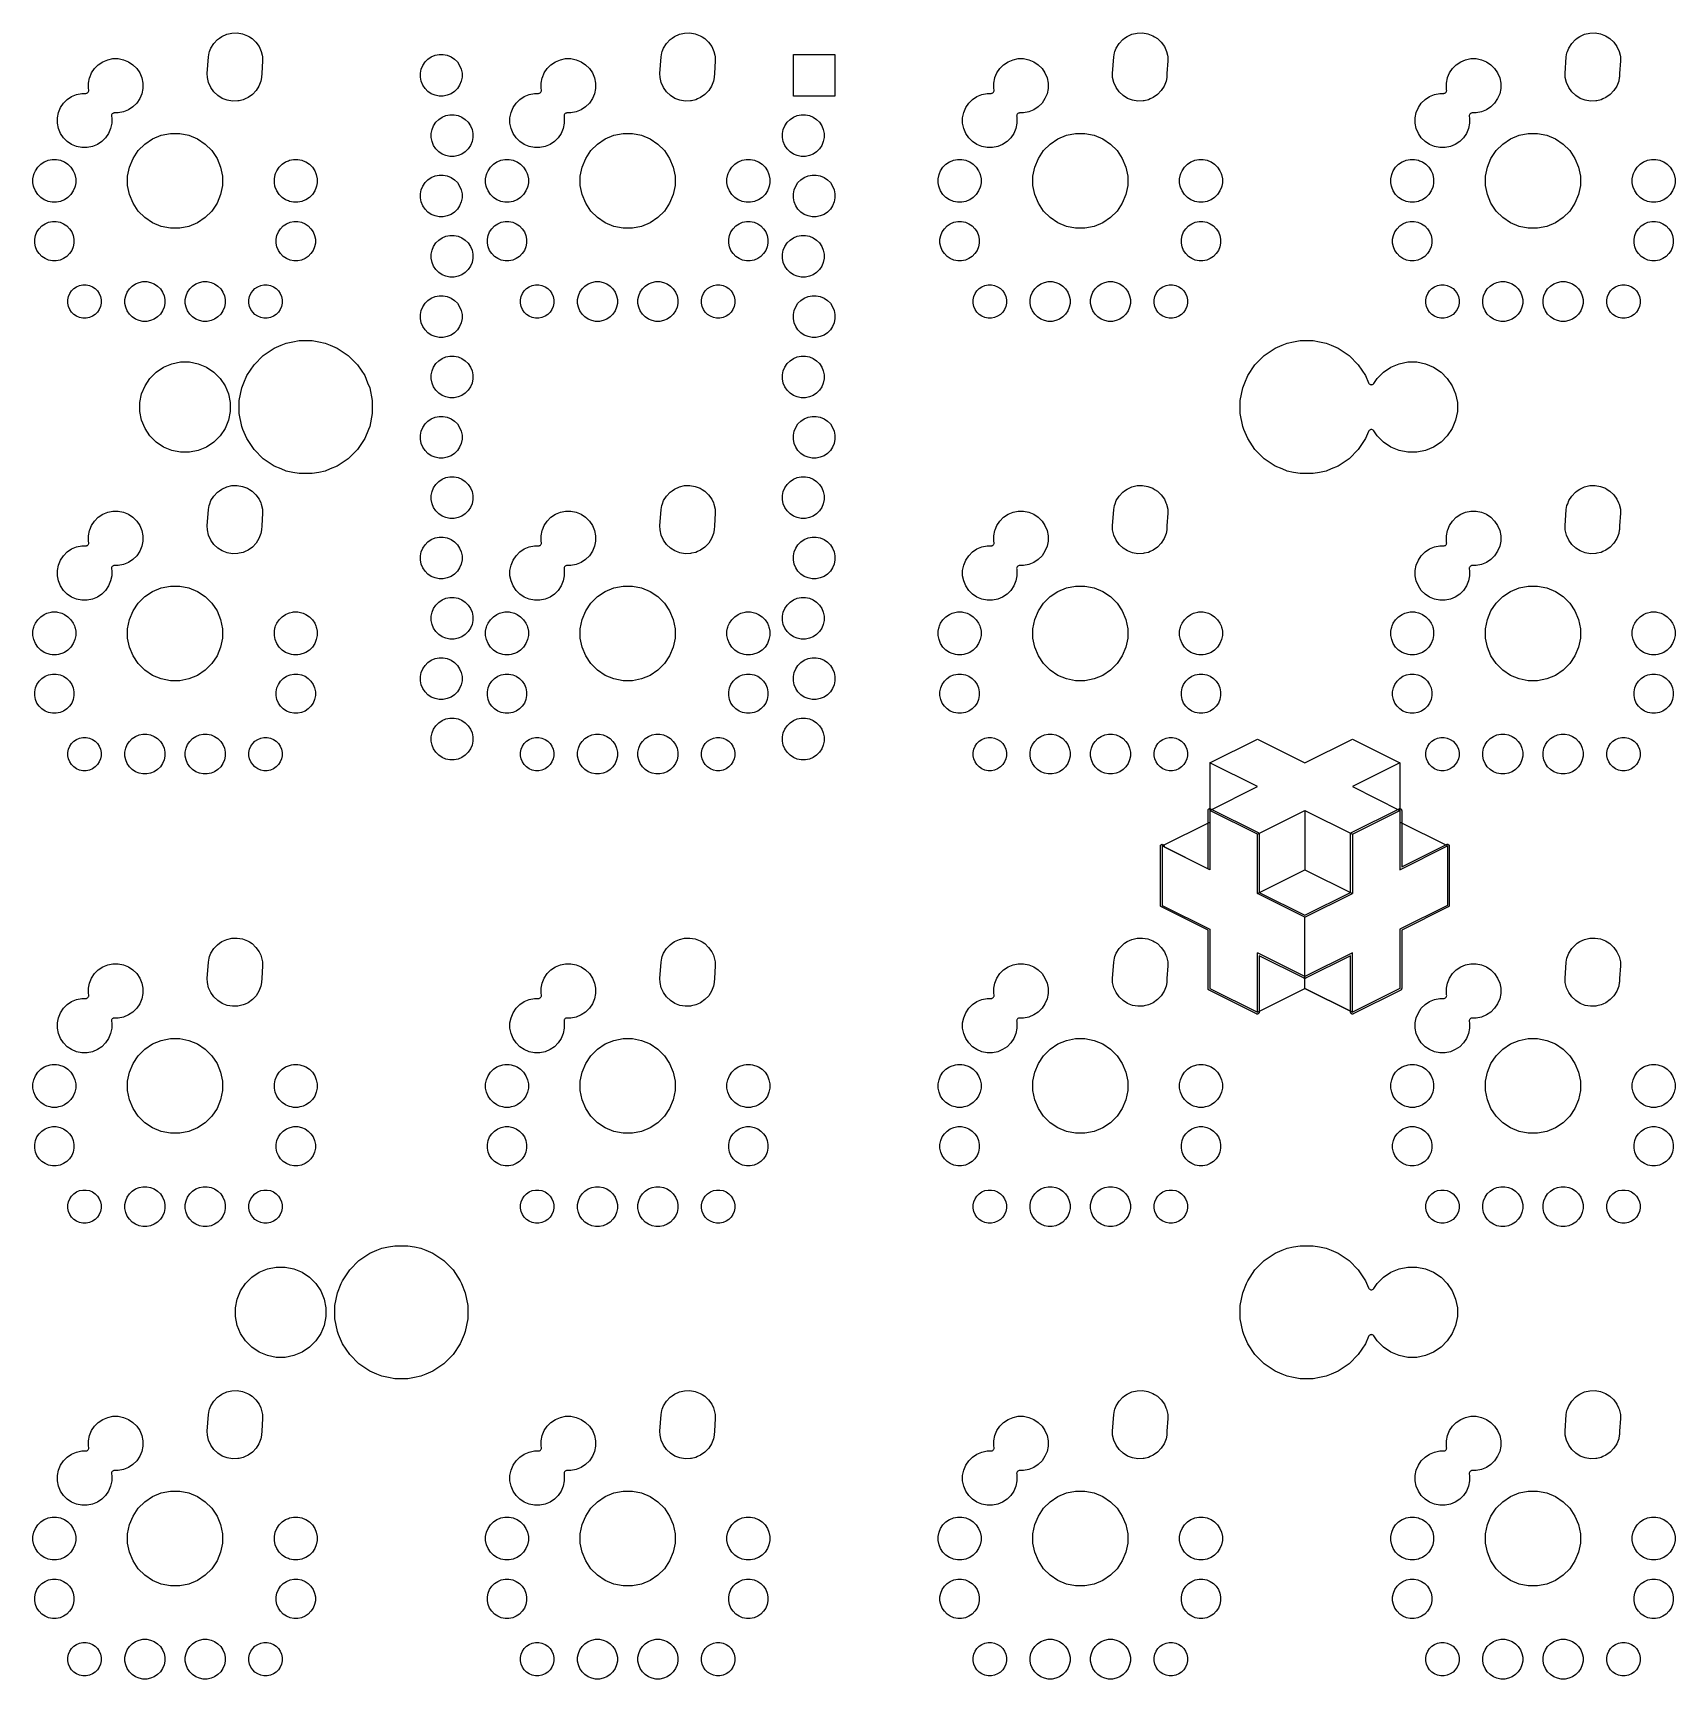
# Model space of a CAD drawing. Extents: x 242.9 to 312.1, y -173.6 to -104.3.
import ezdxf

# ---------------------------------------------------------------- set-up
doc = ezdxf.new("R2010")
doc.units = 0
doc.header["$MEASUREMENT"] = 0
doc.layers.add('BLACK', color=7, linetype='CONTINUOUS')

msp = doc.modelspace()

# ---------------------------------------------------------------- linework, layer by layer
at = {"layer": 'BLACK', "linetype": 'CONTINUOUS'}
for p, q in [((250.551, -104.708), (250.706, -104.544)), ((250.706, -104.544), (250.786, -104.487)), ((250.786, -104.487), (250.889, -104.413)), ((250.889, -104.413), (251.095, -104.321)), ((251.095, -104.321), (251.314, -104.271)), ((251.095, -104.321), (251.095, -104.321)), ((251.095, -104.321), (251.095, -104.321)), ((251.314, -104.271), (251.539, -104.264)), ((251.314, -104.271), (251.314, -104.271)), ((251.539, -104.264), (251.761, -104.302)), ((251.761, -104.302), (251.761, -104.302)), ((251.761, -104.302), (251.971, -104.382)), ((251.971, -104.382), (251.971, -104.382)), ((251.971, -104.382), (251.971, -104.382)), ((251.971, -104.382), (252.049, -104.43)), ((252.049, -104.43), (252.162, -104.501)), ((252.162, -104.501), (252.326, -104.656)), ((269.601, -104.708), (269.756, -104.544)), ((269.756, -104.544), (269.836, -104.487)), ((269.836, -104.487), (269.939, -104.413)), ((269.939, -104.413), (270.145, -104.321)), ((270.145, -104.321), (270.364, -104.271)), ((270.145, -104.321), (270.145, -104.321)), ((270.145, -104.321), (270.145, -104.321)), ((270.364, -104.271), (270.589, -104.264)), ((270.364, -104.271), (270.364, -104.271)), ((270.589, -104.264), (270.811, -104.302)), ((270.811, -104.302), (270.811, -104.302)), ((270.811, -104.302), (271.021, -104.382)), ((271.021, -104.382), (271.021, -104.382)), ((271.021, -104.382), (271.021, -104.382)), ((271.021, -104.382), (271.099, -104.43)), ((271.099, -104.43), (271.212, -104.501)), ((271.212, -104.501), (271.376, -104.656)), ((288.651, -104.708), (288.806, -104.544)), ((288.806, -104.544), (288.886, -104.487)), ((288.886, -104.487), (288.989, -104.413)), ((288.989, -104.413), (289.195, -104.321)), ((289.195, -104.321), (289.414, -104.271)), ((289.195, -104.321), (289.195, -104.321)), ((289.195, -104.321), (289.195, -104.321)), ((289.414, -104.271), (289.639, -104.264)), ((289.414, -104.271), (289.414, -104.271)), ((289.639, -104.264), (289.861, -104.302)), ((289.861, -104.302), (289.861, -104.302)), ((289.861, -104.302), (290.071, -104.382)), ((290.071, -104.382), (290.071, -104.382)), ((290.071, -104.382), (290.071, -104.382)), ((290.071, -104.382), (290.149, -104.43)), ((290.149, -104.43), (290.262, -104.501)), ((290.262, -104.501), (290.426, -104.656)), ((307.701, -104.708), (307.856, -104.544)), ((307.856, -104.544), (307.936, -104.487)), ((307.936, -104.487), (308.039, -104.413)), ((308.039, -104.413), (308.245, -104.321)), ((308.245, -104.321), (308.464, -104.271)), ((308.245, -104.321), (308.245, -104.321)), ((308.245, -104.321), (308.245, -104.321)), ((308.464, -104.271), (308.689, -104.264)), ((308.464, -104.271), (308.464, -104.271)), ((308.689, -104.264), (308.911, -104.302)), ((308.911, -104.302), (308.911, -104.302)), ((308.911, -104.302), (309.121, -104.382)), ((309.121, -104.382), (309.121, -104.382)), ((309.121, -104.382), (309.121, -104.382)), ((309.121, -104.382), (309.199, -104.43)), ((309.199, -104.43), (309.312, -104.501)), ((309.312, -104.501), (309.476, -104.656)), ((250.276, -105.967), (250.324, -105.275)), ((250.324, -105.275), (250.352, -105.109)), ((250.324, -105.275), (250.324, -105.275)), ((250.324, -105.275), (250.324, -105.275)), ((250.352, -105.109), (250.376, -105.045)), ((250.376, -105.045), (250.432, -104.899)), ((250.432, -104.899), (250.551, -104.708)), ((252.326, -104.656), (252.457, -104.839)), ((252.457, -104.839), (252.549, -105.045)), ((252.549, -105.045), (252.585, -105.202)), ((252.585, -105.202), (252.599, -105.264)), ((252.599, -105.264), (252.602, -105.364)), ((259.563, -105.364), (259.706, -105.268)), ((259.706, -105.268), (259.866, -105.202)), ((259.866, -105.202), (260.035, -105.169)), ((260.035, -105.169), (260.208, -105.169)), ((260.208, -105.169), (260.377, -105.202)), ((260.377, -105.202), (260.536, -105.268)), ((260.536, -105.268), (260.68, -105.364)), ((269.326, -105.967), (269.374, -105.275)), ((269.374, -105.275), (269.402, -105.109)), ((269.374, -105.275), (269.374, -105.275)), ((269.374, -105.275), (269.374, -105.275)), ((269.402, -105.109), (269.426, -105.045)), ((269.426, -105.045), (269.482, -104.899)), ((269.482, -104.899), (269.601, -104.708)), ((271.376, -104.656), (271.507, -104.839)), ((271.507, -104.839), (271.599, -105.045)), ((271.599, -105.045), (271.635, -105.202)), ((271.635, -105.202), (271.649, -105.264)), ((271.649, -105.264), (271.652, -105.364)), ((274.942, -106.921), (274.942, -105.169)), ((274.942, -105.169), (276.695, -105.169)), ((276.695, -105.169), (276.695, -106.921)), ((288.376, -105.967), (288.424, -105.275)), ((288.424, -105.275), (288.452, -105.109)), ((288.424, -105.275), (288.424, -105.275)), ((288.424, -105.275), (288.424, -105.275)), ((288.452, -105.109), (288.476, -105.045)), ((288.476, -105.045), (288.532, -104.899)), ((288.532, -104.899), (288.651, -104.708)), ((290.426, -104.656), (290.557, -104.839)), ((290.557, -104.839), (290.649, -105.045)), ((290.649, -105.045), (290.685, -105.202)), ((290.685, -105.202), (290.699, -105.264)), ((290.699, -105.264), (290.702, -105.364)), ((307.426, -105.967), (307.474, -105.275)), ((307.474, -105.275), (307.502, -105.109)), ((307.474, -105.275), (307.474, -105.275)), ((307.474, -105.275), (307.474, -105.275)), ((307.502, -105.109), (307.526, -105.045)), ((307.526, -105.045), (307.582, -104.899)), ((307.582, -104.899), (307.701, -104.708)), ((309.476, -104.656), (309.607, -104.839)), ((309.607, -104.839), (309.699, -105.045)), ((309.699, -105.045), (309.735, -105.202)), ((309.735, -105.202), (309.749, -105.264)), ((309.749, -105.264), (309.752, -105.364)), ((245.329, -106.136), (245.407, -105.949)), ((245.407, -105.949), (245.532, -105.761)), ((245.532, -105.761), (245.691, -105.602)), ((245.691, -105.602), (245.879, -105.477)), ((245.879, -105.477), (246.087, -105.391)), ((246.087, -105.391), (246.307, -105.347)), ((246.307, -105.347), (246.533, -105.347)), ((246.533, -105.347), (246.753, -105.391)), ((246.753, -105.391), (246.961, -105.477)), ((246.961, -105.477), (247.149, -105.602)), ((247.149, -105.602), (247.308, -105.761)), ((247.308, -105.761), (247.433, -105.949)), ((247.433, -105.949), (247.519, -106.157)), ((250.281, -106.136), (250.276, -105.967)), ((250.276, -105.967), (250.276, -105.967)), ((252.567, -105.967), (252.556, -106.125)), ((252.604, -105.433), (252.567, -105.967)), ((252.602, -105.364), (252.604, -105.433)), ((259.245, -105.959), (259.279, -105.789)), ((259.245, -106.131), (259.245, -105.959)), ((259.279, -105.789), (259.345, -105.63)), ((259.345, -105.63), (259.441, -105.486)), ((259.441, -105.486), (259.563, -105.364)), ((260.68, -105.364), (260.802, -105.486)), ((260.802, -105.486), (260.898, -105.63)), ((260.898, -105.63), (260.964, -105.789)), ((260.964, -105.789), (260.998, -105.959)), ((260.998, -105.959), (260.998, -106.131)), ((264.379, -106.136), (264.457, -105.949)), ((264.457, -105.949), (264.582, -105.761)), ((264.582, -105.761), (264.741, -105.602)), ((264.741, -105.602), (264.929, -105.477)), ((264.929, -105.477), (265.137, -105.391)), ((265.137, -105.391), (265.357, -105.347)), ((265.357, -105.347), (265.583, -105.347)), ((265.583, -105.347), (265.803, -105.391)), ((265.803, -105.391), (266.011, -105.477)), ((266.011, -105.477), (266.199, -105.602)), ((266.199, -105.602), (266.358, -105.761)), ((266.358, -105.761), (266.483, -105.949)), ((266.483, -105.949), (266.569, -106.157)), ((269.331, -106.136), (269.326, -105.967)), ((269.326, -105.967), (269.326, -105.967)), ((271.617, -105.967), (271.606, -106.125)), ((271.654, -105.433), (271.617, -105.967)), ((271.652, -105.364), (271.654, -105.433)), ((283.429, -106.136), (283.507, -105.949)), ((283.507, -105.949), (283.632, -105.761)), ((283.632, -105.761), (283.791, -105.602)), ((283.791, -105.602), (283.979, -105.477)), ((283.979, -105.477), (284.187, -105.391)), ((284.187, -105.391), (284.407, -105.347)), ((284.407, -105.347), (284.633, -105.347)), ((284.633, -105.347), (284.853, -105.391)), ((284.853, -105.391), (285.061, -105.477)), ((285.061, -105.477), (285.249, -105.602)), ((285.249, -105.602), (285.408, -105.761)), ((285.408, -105.761), (285.533, -105.949)), ((285.533, -105.949), (285.619, -106.157)), ((288.381, -106.136), (288.376, -105.967)), ((288.376, -105.967), (288.376, -105.967)), ((290.667, -105.967), (290.656, -106.125)), ((290.704, -105.433), (290.667, -105.967)), ((290.702, -105.364), (290.704, -105.433)), ((302.479, -106.136), (302.557, -105.949)), ((302.557, -105.949), (302.682, -105.761)), ((302.682, -105.761), (302.841, -105.602)), ((302.841, -105.602), (303.029, -105.477)), ((303.029, -105.477), (303.237, -105.391)), ((303.237, -105.391), (303.457, -105.347)), ((303.457, -105.347), (303.683, -105.347)), ((303.683, -105.347), (303.903, -105.391)), ((303.903, -105.391), (304.111, -105.477)), ((304.111, -105.477), (304.299, -105.602)), ((304.299, -105.602), (304.458, -105.761)), ((304.458, -105.761), (304.583, -105.949)), ((304.583, -105.949), (304.669, -106.157)), ((307.431, -106.136), (307.426, -105.967)), ((307.426, -105.967), (307.426, -105.967)), ((309.717, -105.967), (309.706, -106.125)), ((309.754, -105.433), (309.717, -105.967)), ((309.752, -105.364), (309.754, -105.433)), ((245.277, -106.377), (245.321, -106.157)), ((245.277, -106.603), (245.277, -106.377)), ((245.277, -106.604), (245.277, -106.603)), ((245.288, -106.658), (245.277, -106.604)), ((245.281, -106.73), (245.288, -106.706)), ((245.29, -106.682), (245.288, -106.658)), ((245.288, -106.706), (245.29, -106.682)), ((245.321, -106.157), (245.329, -106.136)), ((247.519, -106.157), (247.563, -106.377)), ((247.563, -106.603), (247.519, -106.823)), ((247.563, -106.377), (247.563, -106.603)), ((250.331, -106.355), (250.281, -106.136)), ((250.281, -106.136), (250.281, -106.136)), ((250.423, -106.561), (250.331, -106.355)), ((250.554, -106.744), (250.423, -106.561)), ((252.329, -106.692), (252.174, -106.856)), ((252.448, -106.501), (252.329, -106.692)), ((252.528, -106.291), (252.448, -106.501)), ((252.555, -106.136), (252.528, -106.291)), ((252.556, -106.125), (252.555, -106.136)), ((259.279, -106.301), (259.245, -106.131)), ((259.345, -106.46), (259.279, -106.301)), ((259.441, -106.604), (259.345, -106.46)), ((259.563, -106.726), (259.441, -106.604)), ((260.802, -106.604), (260.68, -106.726)), ((260.898, -106.46), (260.802, -106.604)), ((260.964, -106.301), (260.898, -106.46)), ((260.998, -106.131), (260.964, -106.301)), ((264.327, -106.377), (264.371, -106.157)), ((264.327, -106.603), (264.327, -106.377)), ((264.327, -106.604), (264.327, -106.603)), ((264.338, -106.658), (264.327, -106.604)), ((264.331, -106.73), (264.338, -106.706)), ((264.34, -106.682), (264.338, -106.658)), ((264.338, -106.706), (264.34, -106.682)), ((264.371, -106.157), (264.379, -106.136)), ((266.569, -106.157), (266.613, -106.377)), ((266.613, -106.603), (266.569, -106.823)), ((266.613, -106.377), (266.613, -106.603)), ((269.381, -106.355), (269.331, -106.136)), ((269.331, -106.136), (269.331, -106.136)), ((269.473, -106.561), (269.381, -106.355)), ((269.604, -106.744), (269.473, -106.561)), ((271.379, -106.692), (271.224, -106.856)), ((271.498, -106.501), (271.379, -106.692)), ((271.578, -106.291), (271.498, -106.501)), ((271.605, -106.136), (271.578, -106.291)), ((271.606, -106.125), (271.605, -106.136)), ((283.377, -106.377), (283.421, -106.157)), ((283.377, -106.603), (283.377, -106.377)), ((283.377, -106.604), (283.377, -106.603)), ((283.388, -106.658), (283.377, -106.604)), ((283.381, -106.73), (283.388, -106.706)), ((283.39, -106.682), (283.388, -106.658)), ((283.388, -106.706), (283.39, -106.682)), ((283.421, -106.157), (283.429, -106.136)), ((285.619, -106.157), (285.663, -106.377)), ((285.663, -106.603), (285.619, -106.823)), ((285.663, -106.377), (285.663, -106.603)), ((288.431, -106.355), (288.381, -106.136)), ((288.381, -106.136), (288.381, -106.136)), ((288.523, -106.561), (288.431, -106.355)), ((288.654, -106.744), (288.523, -106.561)), ((290.429, -106.692), (290.274, -106.856)), ((290.548, -106.501), (290.429, -106.692)), ((290.628, -106.291), (290.548, -106.501)), ((290.655, -106.136), (290.628, -106.291)), ((290.656, -106.125), (290.655, -106.136)), ((302.427, -106.377), (302.471, -106.157)), ((302.427, -106.603), (302.427, -106.377)), ((302.427, -106.604), (302.427, -106.603)), ((302.438, -106.658), (302.427, -106.604)), ((302.431, -106.73), (302.438, -106.706)), ((302.44, -106.682), (302.438, -106.658)), ((302.438, -106.706), (302.44, -106.682)), ((302.471, -106.157), (302.479, -106.136)), ((304.669, -106.157), (304.713, -106.377)), ((304.713, -106.603), (304.669, -106.823)), ((304.713, -106.377), (304.713, -106.603)), ((307.481, -106.355), (307.431, -106.136)), ((307.431, -106.136), (307.431, -106.136)), ((307.573, -106.561), (307.481, -106.355)), ((307.704, -106.744), (307.573, -106.561)), ((309.479, -106.692), (309.324, -106.856)), ((309.598, -106.501), (309.479, -106.692)), ((309.678, -106.291), (309.598, -106.501)), ((309.705, -106.136), (309.678, -106.291)), ((309.706, -106.125), (309.705, -106.136)), ((244.097, -107.409), (244.222, -107.221)), ((244.222, -107.221), (244.381, -107.062)), ((244.381, -107.062), (244.569, -106.937)), ((244.569, -106.937), (244.777, -106.851)), ((244.777, -106.851), (244.997, -106.807)), ((244.997, -106.807), (245.165, -106.807)), ((245.165, -106.807), (245.19, -106.805)), ((245.19, -106.805), (245.213, -106.797)), ((245.213, -106.797), (245.235, -106.786)), ((245.235, -106.786), (245.254, -106.77)), ((245.254, -106.77), (245.269, -106.751)), ((245.269, -106.751), (245.281, -106.73)), ((247.149, -107.378), (246.961, -107.503)), ((247.308, -107.219), (247.149, -107.378)), ((247.433, -107.031), (247.308, -107.219)), ((247.519, -106.823), (247.433, -107.031)), ((250.718, -106.899), (250.554, -106.744)), ((250.909, -107.018), (250.718, -106.899)), ((251.119, -107.098), (250.909, -107.018)), ((251.341, -107.136), (251.119, -107.098)), ((251.119, -107.098), (251.119, -107.098)), ((251.119, -107.098), (251.119, -107.098)), ((251.566, -107.129), (251.341, -107.136)), ((251.612, -107.119), (251.566, -107.129)), ((251.785, -107.079), (251.612, -107.119)), ((251.865, -107.043), (251.785, -107.079)), ((251.785, -107.079), (251.785, -107.079)), ((251.785, -107.079), (251.785, -107.079)), ((251.991, -106.987), (251.865, -107.043)), ((252.174, -106.856), (251.991, -106.987)), ((259.706, -106.822), (259.563, -106.726)), ((259.866, -106.888), (259.706, -106.822)), ((260.035, -106.921), (259.866, -106.888)), ((260.208, -106.921), (260.035, -106.921)), ((260.377, -106.888), (260.208, -106.921)), ((260.536, -106.822), (260.377, -106.888)), ((260.68, -106.726), (260.536, -106.822)), ((263.147, -107.409), (263.272, -107.221)), ((263.272, -107.221), (263.431, -107.062)), ((263.431, -107.062), (263.619, -106.937)), ((263.619, -106.937), (263.827, -106.851)), ((263.827, -106.851), (264.047, -106.807)), ((264.047, -106.807), (264.215, -106.807)), ((264.215, -106.807), (264.24, -106.805)), ((264.24, -106.805), (264.263, -106.797)), ((264.263, -106.797), (264.285, -106.786)), ((264.285, -106.786), (264.304, -106.77)), ((264.304, -106.77), (264.319, -106.751)), ((264.319, -106.751), (264.331, -106.73)), ((266.199, -107.378), (266.011, -107.503)), ((266.358, -107.219), (266.199, -107.378)), ((266.483, -107.031), (266.358, -107.219)), ((266.569, -106.823), (266.483, -107.031)), ((269.768, -106.899), (269.604, -106.744)), ((269.959, -107.018), (269.768, -106.899)), ((270.169, -107.098), (269.959, -107.018)), ((270.391, -107.136), (270.169, -107.098)), ((270.169, -107.098), (270.169, -107.098)), ((270.169, -107.098), (270.169, -107.098)), ((270.616, -107.129), (270.391, -107.136)), ((270.662, -107.119), (270.616, -107.129)), ((270.835, -107.079), (270.662, -107.119)), ((270.915, -107.043), (270.835, -107.079)), ((270.835, -107.079), (270.835, -107.079)), ((270.835, -107.079), (270.835, -107.079)), ((271.041, -106.987), (270.915, -107.043)), ((271.224, -106.856), (271.041, -106.987)), ((276.695, -106.921), (274.942, -106.921)), ((282.197, -107.409), (282.322, -107.221)), ((282.322, -107.221), (282.481, -107.062)), ((282.481, -107.062), (282.669, -106.937)), ((282.669, -106.937), (282.877, -106.851)), ((282.877, -106.851), (283.097, -106.807)), ((283.097, -106.807), (283.265, -106.807)), ((283.265, -106.807), (283.29, -106.805)), ((283.29, -106.805), (283.313, -106.797)), ((283.313, -106.797), (283.335, -106.786)), ((283.335, -106.786), (283.354, -106.77)), ((283.354, -106.77), (283.369, -106.751)), ((283.369, -106.751), (283.381, -106.73)), ((285.249, -107.378), (285.061, -107.503)), ((285.408, -107.219), (285.249, -107.378)), ((285.533, -107.031), (285.408, -107.219)), ((285.619, -106.823), (285.533, -107.031)), ((288.818, -106.899), (288.654, -106.744)), ((289.009, -107.018), (288.818, -106.899)), ((289.219, -107.098), (289.009, -107.018)), ((289.441, -107.136), (289.219, -107.098)), ((289.219, -107.098), (289.219, -107.098)), ((289.219, -107.098), (289.219, -107.098)), ((289.666, -107.129), (289.441, -107.136)), ((289.712, -107.119), (289.666, -107.129)), ((289.885, -107.079), (289.712, -107.119)), ((289.965, -107.043), (289.885, -107.079)), ((289.885, -107.079), (289.885, -107.079)), ((289.885, -107.079), (289.885, -107.079)), ((290.091, -106.987), (289.965, -107.043)), ((290.274, -106.856), (290.091, -106.987)), ((301.247, -107.409), (301.372, -107.221)), ((301.372, -107.221), (301.531, -107.062)), ((301.531, -107.062), (301.719, -106.937)), ((301.719, -106.937), (301.927, -106.851)), ((301.927, -106.851), (302.147, -106.807)), ((302.147, -106.807), (302.315, -106.807)), ((302.315, -106.807), (302.34, -106.805)), ((302.34, -106.805), (302.363, -106.797)), ((302.363, -106.797), (302.385, -106.786)), ((302.385, -106.786), (302.404, -106.77)), ((302.404, -106.77), (302.419, -106.751)), ((302.419, -106.751), (302.431, -106.73)), ((304.299, -107.378), (304.111, -107.503)), ((304.458, -107.219), (304.299, -107.378)), ((304.583, -107.031), (304.458, -107.219)), ((304.669, -106.823), (304.583, -107.031)), ((307.868, -106.899), (307.704, -106.744)), ((308.059, -107.018), (307.868, -106.899)), ((308.269, -107.098), (308.059, -107.018)), ((308.491, -107.136), (308.269, -107.098)), ((308.269, -107.098), (308.269, -107.098)), ((308.269, -107.098), (308.269, -107.098)), ((308.716, -107.129), (308.491, -107.136)), ((308.762, -107.119), (308.716, -107.129)), ((308.935, -107.079), (308.762, -107.119)), ((309.015, -107.043), (308.935, -107.079)), ((308.935, -107.079), (308.935, -107.079)), ((308.935, -107.079), (308.935, -107.079)), ((309.141, -106.987), (309.015, -107.043)), ((309.324, -106.856), (309.141, -106.987)), ((243.967, -107.837), (244.011, -107.617)), ((243.967, -108.063), (243.967, -107.837)), ((244.011, -108.283), (243.967, -108.063)), ((244.011, -107.617), (244.097, -107.409)), ((246.253, -108.063), (246.209, -108.283)), ((246.242, -107.734), (246.24, -107.758)), ((246.24, -107.758), (246.242, -107.782)), ((246.249, -107.71), (246.242, -107.734)), ((246.242, -107.782), (246.253, -107.837)), ((246.261, -107.689), (246.249, -107.71)), ((246.253, -107.837), (246.253, -108.063)), ((246.276, -107.67), (246.261, -107.689)), ((246.295, -107.654), (246.276, -107.67)), ((246.317, -107.643), (246.295, -107.654)), ((246.34, -107.635), (246.317, -107.643)), ((246.365, -107.633), (246.34, -107.635)), ((246.533, -107.633), (246.365, -107.633)), ((246.753, -107.589), (246.533, -107.633)), ((246.961, -107.503), (246.753, -107.589)), ((259.802, -108.17), (259.898, -108.026)), ((259.898, -108.026), (260.02, -107.904)), ((260.02, -107.904), (260.164, -107.808)), ((260.164, -107.808), (260.323, -107.742)), ((260.323, -107.742), (260.492, -107.709)), ((260.492, -107.709), (260.665, -107.709)), ((260.665, -107.709), (260.834, -107.742)), ((260.834, -107.742), (260.994, -107.808)), ((260.994, -107.808), (261.137, -107.904)), ((261.137, -107.904), (261.259, -108.026)), ((261.259, -108.026), (261.355, -108.17)), ((263.017, -107.837), (263.061, -107.617)), ((263.017, -108.063), (263.017, -107.837)), ((263.061, -108.283), (263.017, -108.063)), ((263.061, -107.617), (263.147, -107.409)), ((265.303, -108.063), (265.259, -108.283)), ((265.292, -107.734), (265.29, -107.758)), ((265.29, -107.758), (265.292, -107.782)), ((265.299, -107.71), (265.292, -107.734)), ((265.292, -107.782), (265.303, -107.837)), ((265.311, -107.689), (265.299, -107.71)), ((265.303, -107.837), (265.303, -108.063)), ((265.326, -107.67), (265.311, -107.689)), ((265.345, -107.654), (265.326, -107.67)), ((265.367, -107.643), (265.345, -107.654)), ((265.39, -107.635), (265.367, -107.643)), ((265.415, -107.633), (265.39, -107.635)), ((265.583, -107.633), (265.415, -107.633)), ((265.803, -107.589), (265.583, -107.633)), ((266.011, -107.503), (265.803, -107.589)), ((274.585, -108.17), (274.681, -108.026)), ((274.681, -108.026), (274.803, -107.904)), ((274.803, -107.904), (274.946, -107.808)), ((274.946, -107.808), (275.106, -107.742)), ((275.106, -107.742), (275.275, -107.709)), ((275.275, -107.709), (275.448, -107.709)), ((275.448, -107.709), (275.617, -107.742)), ((275.617, -107.742), (275.776, -107.808)), ((275.776, -107.808), (275.92, -107.904)), ((275.92, -107.904), (276.042, -108.026)), ((276.042, -108.026), (276.138, -108.17)), ((282.067, -107.837), (282.111, -107.617)), ((282.067, -108.063), (282.067, -107.837)), ((282.111, -108.283), (282.067, -108.063)), ((282.111, -107.617), (282.197, -107.409)), ((284.353, -108.063), (284.309, -108.283)), ((284.342, -107.734), (284.34, -107.758)), ((284.34, -107.758), (284.342, -107.782)), ((284.349, -107.71), (284.342, -107.734)), ((284.342, -107.782), (284.353, -107.837)), ((284.361, -107.689), (284.349, -107.71)), ((284.353, -107.837), (284.353, -108.063)), ((284.376, -107.67), (284.361, -107.689)), ((284.395, -107.654), (284.376, -107.67)), ((284.417, -107.643), (284.395, -107.654)), ((284.44, -107.635), (284.417, -107.643)), ((284.465, -107.633), (284.44, -107.635)), ((284.633, -107.633), (284.465, -107.633)), ((284.853, -107.589), (284.633, -107.633)), ((285.061, -107.503), (284.853, -107.589)), ((301.117, -107.837), (301.161, -107.617)), ((301.117, -108.063), (301.117, -107.837)), ((301.161, -108.283), (301.117, -108.063)), ((301.161, -107.617), (301.247, -107.409)), ((303.403, -108.063), (303.359, -108.283)), ((303.392, -107.734), (303.39, -107.758)), ((303.39, -107.758), (303.392, -107.782)), ((303.399, -107.71), (303.392, -107.734)), ((303.392, -107.782), (303.403, -107.837)), ((303.411, -107.689), (303.399, -107.71)), ((303.403, -107.837), (303.403, -108.063)), ((303.426, -107.67), (303.411, -107.689)), ((303.445, -107.654), (303.426, -107.67)), ((303.467, -107.643), (303.445, -107.654)), ((303.49, -107.635), (303.467, -107.643)), ((303.515, -107.633), (303.49, -107.635)), ((303.683, -107.633), (303.515, -107.633)), ((303.903, -107.589), (303.683, -107.633)), ((304.111, -107.503), (303.903, -107.589)), ((244.097, -108.491), (244.011, -108.283)), ((244.222, -108.679), (244.097, -108.491)), ((244.381, -108.838), (244.222, -108.679)), ((245.998, -108.679), (245.839, -108.838)), ((246.123, -108.491), (245.998, -108.679)), ((246.209, -108.283), (246.123, -108.491)), ((247.649, -108.941), (247.976, -108.723)), ((247.976, -108.723), (248.338, -108.573)), ((248.338, -108.573), (248.724, -108.496)), ((248.724, -108.496), (249.116, -108.496)), ((249.116, -108.496), (249.502, -108.573)), ((249.502, -108.573), (249.864, -108.723)), ((249.864, -108.723), (250.191, -108.941)), ((259.702, -108.499), (259.736, -108.329)), ((259.702, -108.671), (259.702, -108.499)), ((259.736, -108.841), (259.702, -108.671)), ((259.736, -108.329), (259.802, -108.17)), ((261.355, -108.17), (261.421, -108.329)), ((261.421, -108.329), (261.455, -108.499)), ((261.455, -108.671), (261.421, -108.841)), ((261.455, -108.499), (261.455, -108.671)), ((263.147, -108.491), (263.061, -108.283)), ((263.272, -108.679), (263.147, -108.491)), ((263.431, -108.838), (263.272, -108.679)), ((265.048, -108.679), (264.889, -108.838)), ((265.173, -108.491), (265.048, -108.679)), ((265.259, -108.283), (265.173, -108.491)), ((266.699, -108.941), (267.026, -108.723)), ((267.026, -108.723), (267.388, -108.573)), ((267.388, -108.573), (267.774, -108.496)), ((267.774, -108.496), (268.166, -108.496)), ((268.166, -108.496), (268.552, -108.573)), ((268.552, -108.573), (268.914, -108.723)), ((268.914, -108.723), (269.241, -108.941)), ((274.485, -108.499), (274.519, -108.329)), ((274.485, -108.671), (274.485, -108.499)), ((274.519, -108.841), (274.485, -108.671)), ((274.519, -108.329), (274.585, -108.17)), ((276.138, -108.17), (276.204, -108.329)), ((276.204, -108.329), (276.238, -108.499)), ((276.238, -108.671), (276.204, -108.841)), ((276.238, -108.499), (276.238, -108.671)), ((282.197, -108.491), (282.111, -108.283)), ((282.322, -108.679), (282.197, -108.491)), ((282.481, -108.838), (282.322, -108.679)), ((284.098, -108.679), (283.939, -108.838)), ((284.223, -108.491), (284.098, -108.679)), ((284.309, -108.283), (284.223, -108.491)), ((285.749, -108.941), (286.076, -108.723)), ((286.076, -108.723), (286.438, -108.573)), ((286.438, -108.573), (286.824, -108.496)), ((286.824, -108.496), (287.216, -108.496)), ((287.216, -108.496), (287.602, -108.573)), ((287.602, -108.573), (287.964, -108.723)), ((287.964, -108.723), (288.291, -108.941)), ((301.247, -108.491), (301.161, -108.283)), ((301.372, -108.679), (301.247, -108.491)), ((301.531, -108.838), (301.372, -108.679)), ((303.148, -108.679), (302.989, -108.838)), ((303.273, -108.491), (303.148, -108.679)), ((303.359, -108.283), (303.273, -108.491)), ((304.799, -108.941), (305.126, -108.723)), ((305.126, -108.723), (305.488, -108.573)), ((305.488, -108.573), (305.874, -108.496)), ((305.874, -108.496), (306.266, -108.496)), ((306.266, -108.496), (306.652, -108.573)), ((306.652, -108.573), (307.014, -108.723)), ((307.014, -108.723), (307.341, -108.941)), ((244.569, -108.963), (244.381, -108.838)), ((244.777, -109.049), (244.569, -108.963)), ((244.997, -109.093), (244.777, -109.049)), ((245.223, -109.093), (244.997, -109.093)), ((245.443, -109.049), (245.223, -109.093)), ((245.651, -108.963), (245.443, -109.049)), ((245.839, -108.838), (245.651, -108.963)), ((247.153, -109.546), (247.371, -109.219)), ((247.371, -109.219), (247.649, -108.941)), ((250.191, -108.941), (250.469, -109.219)), ((250.469, -109.219), (250.687, -109.546)), ((259.802, -109), (259.736, -108.841)), ((259.898, -109.144), (259.802, -109)), ((260.02, -109.266), (259.898, -109.144)), ((260.164, -109.362), (260.02, -109.266)), ((260.323, -109.428), (260.164, -109.362)), ((260.492, -109.461), (260.323, -109.428)), ((260.665, -109.461), (260.492, -109.461)), ((260.834, -109.428), (260.665, -109.461)), ((260.994, -109.362), (260.834, -109.428)), ((261.137, -109.266), (260.994, -109.362)), ((261.259, -109.144), (261.137, -109.266)), ((261.355, -109), (261.259, -109.144)), ((261.421, -108.841), (261.355, -109)), ((263.619, -108.963), (263.431, -108.838)), ((263.827, -109.049), (263.619, -108.963)), ((264.047, -109.093), (263.827, -109.049)), ((264.273, -109.093), (264.047, -109.093)), ((264.493, -109.049), (264.273, -109.093)), ((264.701, -108.963), (264.493, -109.049)), ((264.889, -108.838), (264.701, -108.963)), ((266.203, -109.546), (266.421, -109.219)), ((266.421, -109.219), (266.699, -108.941)), ((269.241, -108.941), (269.519, -109.219)), ((269.519, -109.219), (269.737, -109.546)), ((274.585, -109), (274.519, -108.841)), ((274.681, -109.144), (274.585, -109)), ((274.803, -109.266), (274.681, -109.144)), ((274.946, -109.362), (274.803, -109.266)), ((275.106, -109.428), (274.946, -109.362)), ((275.275, -109.461), (275.106, -109.428)), ((275.448, -109.461), (275.275, -109.461)), ((275.617, -109.428), (275.448, -109.461)), ((275.776, -109.362), (275.617, -109.428)), ((275.92, -109.266), (275.776, -109.362)), ((276.042, -109.144), (275.92, -109.266)), ((276.138, -109), (276.042, -109.144)), ((276.204, -108.841), (276.138, -109)), ((282.669, -108.963), (282.481, -108.838)), ((282.877, -109.049), (282.669, -108.963)), ((283.097, -109.093), (282.877, -109.049)), ((283.323, -109.093), (283.097, -109.093)), ((283.543, -109.049), (283.323, -109.093)), ((283.751, -108.963), (283.543, -109.049)), ((283.939, -108.838), (283.751, -108.963)), ((285.253, -109.546), (285.471, -109.219)), ((285.471, -109.219), (285.749, -108.941)), ((288.291, -108.941), (288.569, -109.219)), ((288.569, -109.219), (288.787, -109.546)), ((301.719, -108.963), (301.531, -108.838)), ((301.927, -109.049), (301.719, -108.963)), ((302.147, -109.093), (301.927, -109.049)), ((302.373, -109.093), (302.147, -109.093)), ((302.593, -109.049), (302.373, -109.093)), ((302.801, -108.963), (302.593, -109.049)), ((302.989, -108.838), (302.801, -108.963)), ((304.303, -109.546), (304.521, -109.219)), ((304.521, -109.219), (304.799, -108.941)), ((307.341, -108.941), (307.619, -109.219)), ((307.619, -109.219), (307.837, -109.546)), ((242.994, -110.179), (243.042, -110.063)), ((243.042, -110.063), (243.14, -109.916)), ((243.14, -109.916), (243.266, -109.79)), ((243.266, -109.79), (243.413, -109.692)), ((243.413, -109.692), (243.529, -109.644)), ((243.529, -109.644), (243.577, -109.624)), ((243.577, -109.624), (243.664, -109.606)), ((243.664, -109.606), (243.751, -109.589)), ((243.751, -109.589), (243.929, -109.589)), ((243.929, -109.589), (244.016, -109.606)), ((244.016, -109.606), (244.103, -109.624)), ((244.103, -109.624), (244.151, -109.644)), ((244.151, -109.644), (244.267, -109.692)), ((244.267, -109.692), (244.414, -109.79)), ((244.414, -109.79), (244.54, -109.916)), ((244.54, -109.916), (244.638, -110.063)), ((244.638, -110.063), (244.686, -110.179)), ((246.926, -110.294), (247.003, -109.908)), ((247.003, -109.908), (247.153, -109.546)), ((250.687, -109.546), (250.837, -109.908)), ((250.837, -109.908), (250.914, -110.294)), ((253.154, -110.179), (253.202, -110.063)), ((253.202, -110.063), (253.3, -109.916)), ((253.3, -109.916), (253.426, -109.79)), ((253.426, -109.79), (253.573, -109.692)), ((253.573, -109.692), (253.689, -109.644)), ((253.689, -109.644), (253.737, -109.624)), ((253.737, -109.624), (253.824, -109.606)), ((253.824, -109.606), (253.911, -109.589)), ((253.911, -109.589), (254.089, -109.589)), ((254.089, -109.589), (254.176, -109.606)), ((254.176, -109.606), (254.263, -109.624)), ((254.263, -109.624), (254.311, -109.644)), ((254.311, -109.644), (254.427, -109.692)), ((254.427, -109.692), (254.574, -109.79)), ((254.574, -109.79), (254.7, -109.916)), ((254.7, -109.916), (254.798, -110.063)), ((254.798, -110.063), (254.846, -110.179)), ((262.044, -110.179), (262.092, -110.063)), ((262.092, -110.063), (262.19, -109.916)), ((262.19, -109.916), (262.316, -109.79)), ((262.316, -109.79), (262.463, -109.692)), ((262.463, -109.692), (262.579, -109.644)), ((262.579, -109.644), (262.627, -109.624)), ((262.627, -109.624), (262.714, -109.606)), ((262.714, -109.606), (262.801, -109.589)), ((262.801, -109.589), (262.979, -109.589)), ((262.979, -109.589), (263.066, -109.606)), ((263.066, -109.606), (263.153, -109.624)), ((263.153, -109.624), (263.201, -109.644)), ((263.201, -109.644), (263.317, -109.692)), ((263.317, -109.692), (263.464, -109.79)), ((263.464, -109.79), (263.59, -109.916)), ((263.59, -109.916), (263.688, -110.063)), ((263.688, -110.063), (263.736, -110.179)), ((265.976, -110.294), (266.053, -109.908)), ((266.053, -109.908), (266.203, -109.546)), ((269.737, -109.546), (269.887, -109.908)), ((269.887, -109.908), (269.964, -110.294)), ((272.204, -110.179), (272.252, -110.063)), ((272.252, -110.063), (272.35, -109.916)), ((272.35, -109.916), (272.476, -109.79)), ((272.476, -109.79), (272.623, -109.692)), ((272.623, -109.692), (272.739, -109.644)), ((272.739, -109.644), (272.787, -109.624)), ((272.787, -109.624), (272.874, -109.606)), ((272.874, -109.606), (272.961, -109.589)), ((272.961, -109.589), (273.139, -109.589)), ((273.139, -109.589), (273.226, -109.606)), ((273.226, -109.606), (273.313, -109.624)), ((273.313, -109.624), (273.361, -109.644)), ((273.361, -109.644), (273.477, -109.692)), ((273.477, -109.692), (273.624, -109.79)), ((273.624, -109.79), (273.75, -109.916)), ((273.75, -109.916), (273.848, -110.063)), ((273.848, -110.063), (273.896, -110.179)), ((281.094, -110.179), (281.142, -110.063)), ((281.142, -110.063), (281.24, -109.916)), ((281.24, -109.916), (281.366, -109.79)), ((281.366, -109.79), (281.513, -109.692)), ((281.513, -109.692), (281.629, -109.644)), ((281.629, -109.644), (281.677, -109.624)), ((281.677, -109.624), (281.764, -109.606)), ((281.764, -109.606), (281.851, -109.589)), ((281.851, -109.589), (282.029, -109.589)), ((282.029, -109.589), (282.116, -109.606)), ((282.116, -109.606), (282.203, -109.624)), ((282.203, -109.624), (282.251, -109.644)), ((282.251, -109.644), (282.367, -109.692)), ((282.367, -109.692), (282.514, -109.79)), ((282.514, -109.79), (282.64, -109.916)), ((282.64, -109.916), (282.738, -110.063)), ((282.738, -110.063), (282.786, -110.179)), ((285.026, -110.294), (285.103, -109.908)), ((285.103, -109.908), (285.253, -109.546)), ((288.787, -109.546), (288.937, -109.908)), ((288.937, -109.908), (289.014, -110.294)), ((291.254, -110.179), (291.302, -110.063)), ((291.302, -110.063), (291.4, -109.916)), ((291.4, -109.916), (291.526, -109.79)), ((291.526, -109.79), (291.673, -109.692)), ((291.673, -109.692), (291.789, -109.644)), ((291.789, -109.644), (291.837, -109.624)), ((291.837, -109.624), (291.924, -109.606)), ((291.924, -109.606), (292.011, -109.589)), ((292.011, -109.589), (292.189, -109.589)), ((292.189, -109.589), (292.276, -109.606)), ((292.276, -109.606), (292.363, -109.624)), ((292.363, -109.624), (292.411, -109.644)), ((292.411, -109.644), (292.527, -109.692)), ((292.527, -109.692), (292.674, -109.79)), ((292.674, -109.79), (292.8, -109.916)), ((292.8, -109.916), (292.898, -110.063)), ((292.898, -110.063), (292.946, -110.179)), ((300.144, -110.179), (300.192, -110.063)), ((300.192, -110.063), (300.29, -109.916)), ((300.29, -109.916), (300.416, -109.79)), ((300.416, -109.79), (300.563, -109.692)), ((300.563, -109.692), (300.679, -109.644)), ((300.679, -109.644), (300.727, -109.624)), ((300.727, -109.624), (300.814, -109.606)), ((300.814, -109.606), (300.901, -109.589)), ((300.901, -109.589), (301.079, -109.589)), ((301.079, -109.589), (301.166, -109.606)), ((301.166, -109.606), (301.253, -109.624)), ((301.253, -109.624), (301.301, -109.644)), ((301.301, -109.644), (301.417, -109.692)), ((301.417, -109.692), (301.564, -109.79)), ((301.564, -109.79), (301.69, -109.916)), ((301.69, -109.916), (301.788, -110.063)), ((301.788, -110.063), (301.836, -110.179)), ((304.076, -110.294), (304.153, -109.908)), ((304.153, -109.908), (304.303, -109.546)), ((307.837, -109.546), (307.987, -109.908)), ((307.987, -109.908), (308.064, -110.294)), ((310.304, -110.179), (310.352, -110.063)), ((310.352, -110.063), (310.45, -109.916)), ((310.45, -109.916), (310.576, -109.79)), ((310.576, -109.79), (310.723, -109.692)), ((310.723, -109.692), (310.839, -109.644)), ((310.839, -109.644), (310.887, -109.624)), ((310.887, -109.624), (310.974, -109.606)), ((310.974, -109.606), (311.061, -109.589)), ((311.061, -109.589), (311.239, -109.589)), ((311.239, -109.589), (311.326, -109.606)), ((311.326, -109.606), (311.413, -109.624)), ((311.413, -109.624), (311.461, -109.644)), ((311.461, -109.644), (311.577, -109.692)), ((311.577, -109.692), (311.724, -109.79)), ((311.724, -109.79), (311.85, -109.916)), ((311.85, -109.916), (311.948, -110.063)), ((311.948, -110.063), (311.996, -110.179)), ((242.939, -110.401), (242.974, -110.227)), ((242.939, -110.579), (242.939, -110.401)), ((242.965, -110.71), (242.939, -110.579)), ((242.974, -110.753), (242.965, -110.71)), ((242.974, -110.227), (242.994, -110.179)), ((243.042, -110.917), (242.974, -110.753)), ((244.706, -110.753), (244.638, -110.917)), ((244.686, -110.179), (244.706, -110.227)), ((244.706, -110.227), (244.741, -110.401)), ((244.715, -110.71), (244.706, -110.753)), ((244.741, -110.579), (244.715, -110.71)), ((244.741, -110.401), (244.741, -110.579)), ((246.926, -110.686), (246.926, -110.294)), ((247.003, -111.072), (246.926, -110.686)), ((250.914, -110.686), (250.837, -111.072)), ((250.914, -110.294), (250.914, -110.686)), ((253.099, -110.401), (253.134, -110.227)), ((253.099, -110.579), (253.099, -110.401)), ((253.125, -110.71), (253.099, -110.579)), ((253.134, -110.753), (253.125, -110.71)), ((253.134, -110.227), (253.154, -110.179)), ((253.202, -110.917), (253.134, -110.753)), ((254.866, -110.753), (254.798, -110.917)), ((254.846, -110.179), (254.866, -110.227)), ((254.866, -110.227), (254.901, -110.401)), ((254.875, -110.71), (254.866, -110.753)), ((254.901, -110.579), (254.875, -110.71)), ((254.901, -110.401), (254.901, -110.579)), ((259.245, -111.039), (259.279, -110.869)), ((259.279, -110.869), (259.345, -110.71)), ((259.345, -110.71), (259.441, -110.566)), ((259.441, -110.566), (259.563, -110.444)), ((259.563, -110.444), (259.706, -110.348)), ((259.706, -110.348), (259.866, -110.282)), ((259.866, -110.282), (260.035, -110.249)), ((260.035, -110.249), (260.208, -110.249)), ((260.208, -110.249), (260.377, -110.282)), ((260.377, -110.282), (260.536, -110.348)), ((260.536, -110.348), (260.68, -110.444)), ((260.68, -110.444), (260.802, -110.566)), ((260.802, -110.566), (260.898, -110.71)), ((260.898, -110.71), (260.964, -110.869)), ((260.964, -110.869), (260.998, -111.039)), ((261.989, -110.401), (262.024, -110.227)), ((261.989, -110.579), (261.989, -110.401)), ((262.015, -110.71), (261.989, -110.579)), ((262.024, -110.753), (262.015, -110.71)), ((262.024, -110.227), (262.044, -110.179)), ((262.092, -110.917), (262.024, -110.753)), ((263.756, -110.753), (263.688, -110.917)), ((263.736, -110.179), (263.756, -110.227)), ((263.756, -110.227), (263.791, -110.401)), ((263.765, -110.71), (263.756, -110.753)), ((263.791, -110.579), (263.765, -110.71)), ((263.791, -110.401), (263.791, -110.579)), ((265.976, -110.686), (265.976, -110.294)), ((266.053, -111.072), (265.976, -110.686)), ((269.964, -110.686), (269.887, -111.072)), ((269.964, -110.294), (269.964, -110.686)), ((272.149, -110.401), (272.184, -110.227)), ((272.149, -110.579), (272.149, -110.401)), ((272.175, -110.71), (272.149, -110.579)), ((272.184, -110.753), (272.175, -110.71)), ((272.184, -110.227), (272.204, -110.179)), ((272.252, -110.917), (272.184, -110.753)), ((273.916, -110.753), (273.848, -110.917)), ((273.896, -110.179), (273.916, -110.227)), ((273.916, -110.227), (273.951, -110.401)), ((273.925, -110.71), (273.916, -110.753)), ((273.951, -110.579), (273.925, -110.71)), ((273.951, -110.401), (273.951, -110.579)), ((274.942, -111.039), (274.976, -110.869)), ((274.976, -110.869), (275.042, -110.71)), ((275.042, -110.71), (275.138, -110.566)), ((275.138, -110.566), (275.26, -110.444)), ((275.26, -110.444), (275.404, -110.348)), ((275.404, -110.348), (275.563, -110.282)), ((275.563, -110.282), (275.732, -110.249)), ((275.732, -110.249), (275.905, -110.249)), ((275.905, -110.249), (276.074, -110.282)), ((276.074, -110.282), (276.234, -110.348)), ((276.234, -110.348), (276.377, -110.444)), ((276.377, -110.444), (276.499, -110.566)), ((276.499, -110.566), (276.595, -110.71)), ((276.595, -110.71), (276.661, -110.869)), ((276.661, -110.869), (276.695, -111.039)), ((281.039, -110.401), (281.074, -110.227)), ((281.039, -110.579), (281.039, -110.401)), ((281.065, -110.71), (281.039, -110.579)), ((281.074, -110.753), (281.065, -110.71)), ((281.074, -110.227), (281.094, -110.179)), ((281.142, -110.917), (281.074, -110.753)), ((282.806, -110.753), (282.738, -110.917)), ((282.786, -110.179), (282.806, -110.227)), ((282.806, -110.227), (282.841, -110.401)), ((282.815, -110.71), (282.806, -110.753)), ((282.841, -110.579), (282.815, -110.71)), ((282.841, -110.401), (282.841, -110.579)), ((285.026, -110.686), (285.026, -110.294)), ((285.103, -111.072), (285.026, -110.686)), ((289.014, -110.686), (288.937, -111.072)), ((289.014, -110.294), (289.014, -110.686)), ((291.199, -110.401), (291.234, -110.227)), ((291.199, -110.579), (291.199, -110.401)), ((291.225, -110.71), (291.199, -110.579)), ((291.234, -110.753), (291.225, -110.71)), ((291.234, -110.227), (291.254, -110.179)), ((291.302, -110.917), (291.234, -110.753)), ((292.966, -110.753), (292.898, -110.917)), ((292.946, -110.179), (292.966, -110.227)), ((292.966, -110.227), (293.001, -110.401)), ((292.975, -110.71), (292.966, -110.753)), ((293.001, -110.579), (292.975, -110.71)), ((293.001, -110.401), (293.001, -110.579)), ((300.089, -110.401), (300.124, -110.227)), ((300.089, -110.579), (300.089, -110.401)), ((300.115, -110.71), (300.089, -110.579)), ((300.124, -110.753), (300.115, -110.71)), ((300.124, -110.227), (300.144, -110.179)), ((300.192, -110.917), (300.124, -110.753)), ((301.856, -110.753), (301.788, -110.917)), ((301.836, -110.179), (301.856, -110.227)), ((301.856, -110.227), (301.891, -110.401)), ((301.865, -110.71), (301.856, -110.753)), ((301.891, -110.579), (301.865, -110.71)), ((301.891, -110.401), (301.891, -110.579)), ((304.076, -110.686), (304.076, -110.294)), ((304.153, -111.072), (304.076, -110.686)), ((308.064, -110.686), (307.987, -111.072)), ((308.064, -110.294), (308.064, -110.686)), ((310.249, -110.401), (310.284, -110.227)), ((310.249, -110.579), (310.249, -110.401)), ((310.275, -110.71), (310.249, -110.579)), ((310.284, -110.753), (310.275, -110.71)), ((310.284, -110.227), (310.304, -110.179)), ((310.352, -110.917), (310.284, -110.753)), ((312.016, -110.753), (311.948, -110.917)), ((311.996, -110.179), (312.016, -110.227)), ((312.016, -110.227), (312.051, -110.401)), ((312.025, -110.71), (312.016, -110.753)), ((312.051, -110.579), (312.025, -110.71)), ((312.051, -110.401), (312.051, -110.579)), ((243.14, -111.064), (243.042, -110.917)), ((243.266, -111.19), (243.14, -111.064)), ((243.413, -111.288), (243.266, -111.19)), ((243.529, -111.336), (243.413, -111.288)), ((243.577, -111.356), (243.529, -111.336)), ((243.664, -111.374), (243.577, -111.356)), ((243.751, -111.391), (243.664, -111.374)), ((243.929, -111.391), (243.751, -111.391)), ((244.016, -111.374), (243.929, -111.391)), ((244.103, -111.356), (244.016, -111.374)), ((244.151, -111.336), (244.103, -111.356)), ((244.267, -111.288), (244.151, -111.336)), ((244.414, -111.19), (244.267, -111.288)), ((244.54, -111.064), (244.414, -111.19)), ((244.638, -110.917), (244.54, -111.064)), ((247.153, -111.434), (247.003, -111.072)), ((247.371, -111.761), (247.153, -111.434)), ((250.687, -111.434), (250.469, -111.761)), ((250.837, -111.072), (250.687, -111.434)), ((253.3, -111.064), (253.202, -110.917)), ((253.426, -111.19), (253.3, -111.064)), ((253.573, -111.288), (253.426, -111.19)), ((253.689, -111.336), (253.573, -111.288)), ((253.737, -111.356), (253.689, -111.336)), ((253.824, -111.374), (253.737, -111.356)), ((253.911, -111.391), (253.824, -111.374)), ((254.089, -111.391), (253.911, -111.391)), ((254.176, -111.374), (254.089, -111.391)), ((254.263, -111.356), (254.176, -111.374)), ((254.311, -111.336), (254.263, -111.356)), ((254.427, -111.288), (254.311, -111.336)), ((254.574, -111.19), (254.427, -111.288)), ((254.7, -111.064), (254.574, -111.19)), ((254.798, -110.917), (254.7, -111.064)), ((259.245, -111.211), (259.245, -111.039)), ((259.279, -111.381), (259.245, -111.211)), ((259.345, -111.54), (259.279, -111.381)), ((259.441, -111.684), (259.345, -111.54)), ((260.898, -111.54), (260.802, -111.684)), ((260.964, -111.381), (260.898, -111.54)), ((260.998, -111.211), (260.964, -111.381)), ((260.998, -111.039), (260.998, -111.211)), ((262.19, -111.064), (262.092, -110.917)), ((262.316, -111.19), (262.19, -111.064)), ((262.463, -111.288), (262.316, -111.19)), ((262.579, -111.336), (262.463, -111.288)), ((262.627, -111.356), (262.579, -111.336)), ((262.714, -111.374), (262.627, -111.356)), ((262.801, -111.391), (262.714, -111.374)), ((262.979, -111.391), (262.801, -111.391)), ((263.066, -111.374), (262.979, -111.391)), ((263.153, -111.356), (263.066, -111.374)), ((263.201, -111.336), (263.153, -111.356)), ((263.317, -111.288), (263.201, -111.336)), ((263.464, -111.19), (263.317, -111.288)), ((263.59, -111.064), (263.464, -111.19)), ((263.688, -110.917), (263.59, -111.064)), ((266.203, -111.434), (266.053, -111.072)), ((266.421, -111.761), (266.203, -111.434)), ((269.737, -111.434), (269.519, -111.761)), ((269.887, -111.072), (269.737, -111.434)), ((272.35, -111.064), (272.252, -110.917)), ((272.476, -111.19), (272.35, -111.064)), ((272.623, -111.288), (272.476, -111.19)), ((272.739, -111.336), (272.623, -111.288)), ((272.787, -111.356), (272.739, -111.336)), ((272.874, -111.374), (272.787, -111.356)), ((272.961, -111.391), (272.874, -111.374)), ((273.139, -111.391), (272.961, -111.391)), ((273.226, -111.374), (273.139, -111.391)), ((273.313, -111.356), (273.226, -111.374)), ((273.361, -111.336), (273.313, -111.356)), ((273.477, -111.288), (273.361, -111.336)), ((273.624, -111.19), (273.477, -111.288)), ((273.75, -111.064), (273.624, -111.19)), ((273.848, -110.917), (273.75, -111.064)), ((274.942, -111.211), (274.942, -111.039)), ((274.976, -111.381), (274.942, -111.211)), ((275.042, -111.54), (274.976, -111.381)), ((275.138, -111.684), (275.042, -111.54)), ((276.595, -111.54), (276.499, -111.684)), ((276.661, -111.381), (276.595, -111.54)), ((276.695, -111.211), (276.661, -111.381)), ((276.695, -111.039), (276.695, -111.211)), ((281.24, -111.064), (281.142, -110.917)), ((281.366, -111.19), (281.24, -111.064)), ((281.513, -111.288), (281.366, -111.19)), ((281.629, -111.336), (281.513, -111.288)), ((281.677, -111.356), (281.629, -111.336)), ((281.764, -111.374), (281.677, -111.356)), ((281.851, -111.391), (281.764, -111.374)), ((282.029, -111.391), (281.851, -111.391)), ((282.116, -111.374), (282.029, -111.391)), ((282.203, -111.356), (282.116, -111.374)), ((282.251, -111.336), (282.203, -111.356)), ((282.367, -111.288), (282.251, -111.336)), ((282.514, -111.19), (282.367, -111.288)), ((282.64, -111.064), (282.514, -111.19)), ((282.738, -110.917), (282.64, -111.064)), ((285.253, -111.434), (285.103, -111.072)), ((285.471, -111.761), (285.253, -111.434)), ((288.787, -111.434), (288.569, -111.761)), ((288.937, -111.072), (288.787, -111.434)), ((291.4, -111.064), (291.302, -110.917)), ((291.526, -111.19), (291.4, -111.064)), ((291.673, -111.288), (291.526, -111.19)), ((291.789, -111.336), (291.673, -111.288)), ((291.837, -111.356), (291.789, -111.336)), ((291.924, -111.374), (291.837, -111.356)), ((292.011, -111.391), (291.924, -111.374)), ((292.189, -111.391), (292.011, -111.391)), ((292.276, -111.374), (292.189, -111.391)), ((292.363, -111.356), (292.276, -111.374)), ((292.411, -111.336), (292.363, -111.356)), ((292.527, -111.288), (292.411, -111.336)), ((292.674, -111.19), (292.527, -111.288)), ((292.8, -111.064), (292.674, -111.19)), ((292.898, -110.917), (292.8, -111.064)), ((300.29, -111.064), (300.192, -110.917)), ((300.416, -111.19), (300.29, -111.064)), ((300.563, -111.288), (300.416, -111.19)), ((300.679, -111.336), (300.563, -111.288)), ((300.727, -111.356), (300.679, -111.336)), ((300.814, -111.374), (300.727, -111.356)), ((300.901, -111.391), (300.814, -111.374)), ((301.079, -111.391), (300.901, -111.391)), ((301.166, -111.374), (301.079, -111.391)), ((301.253, -111.356), (301.166, -111.374)), ((301.301, -111.336), (301.253, -111.356)), ((301.417, -111.288), (301.301, -111.336)), ((301.564, -111.19), (301.417, -111.288)), ((301.69, -111.064), (301.564, -111.19)), ((301.788, -110.917), (301.69, -111.064)), ((304.303, -111.434), (304.153, -111.072)), ((304.521, -111.761), (304.303, -111.434)), ((307.837, -111.434), (307.619, -111.761)), ((307.987, -111.072), (307.837, -111.434)), ((310.45, -111.064), (310.352, -110.917)), ((310.576, -111.19), (310.45, -111.064)), ((310.723, -111.288), (310.576, -111.19)), ((310.839, -111.336), (310.723, -111.288)), ((310.887, -111.356), (310.839, -111.336)), ((310.974, -111.374), (310.887, -111.356)), ((311.061, -111.391), (310.974, -111.374)), ((311.239, -111.391), (311.061, -111.391)), ((311.326, -111.374), (311.239, -111.391)), ((311.413, -111.356), (311.326, -111.374)), ((311.461, -111.336), (311.413, -111.356)), ((311.577, -111.288), (311.461, -111.336)), ((311.724, -111.19), (311.577, -111.288)), ((311.85, -111.064), (311.724, -111.19)), ((311.948, -110.917), (311.85, -111.064)), ((243.449, -112.298), (243.599, -112.236)), ((243.599, -112.236), (243.759, -112.204)), ((243.759, -112.204), (243.921, -112.204)), ((243.921, -112.204), (244.081, -112.236)), ((244.081, -112.236), (244.231, -112.298)), ((247.649, -112.039), (247.371, -111.761)), ((247.976, -112.257), (247.649, -112.039)), ((250.191, -112.039), (249.864, -112.257)), ((250.469, -111.761), (250.191, -112.039)), ((253.609, -112.298), (253.759, -112.236)), ((253.759, -112.236), (253.919, -112.204)), ((253.919, -112.204), (254.081, -112.204)), ((254.081, -112.204), (254.241, -112.236)), ((254.241, -112.236), (254.391, -112.298)), ((259.563, -111.806), (259.441, -111.684)), ((259.706, -111.902), (259.563, -111.806)), ((259.866, -111.968), (259.706, -111.902)), ((260.035, -112.001), (259.866, -111.968)), ((260.208, -112.001), (260.035, -112.001)), ((260.377, -111.968), (260.208, -112.001)), ((260.536, -111.902), (260.377, -111.968)), ((260.68, -111.806), (260.536, -111.902)), ((260.802, -111.684), (260.68, -111.806)), ((262.499, -112.298), (262.649, -112.236)), ((262.649, -112.236), (262.809, -112.204)), ((262.809, -112.204), (262.971, -112.204)), ((262.971, -112.204), (263.131, -112.236)), ((263.131, -112.236), (263.281, -112.298)), ((266.699, -112.039), (266.421, -111.761)), ((267.026, -112.257), (266.699, -112.039)), ((269.241, -112.039), (268.914, -112.257)), ((269.519, -111.761), (269.241, -112.039)), ((272.659, -112.298), (272.809, -112.236)), ((272.809, -112.236), (272.969, -112.204)), ((272.969, -112.204), (273.131, -112.204)), ((273.131, -112.204), (273.291, -112.236)), ((273.291, -112.236), (273.441, -112.298)), ((275.26, -111.806), (275.138, -111.684)), ((275.404, -111.902), (275.26, -111.806)), ((275.563, -111.968), (275.404, -111.902)), ((275.732, -112.001), (275.563, -111.968)), ((275.905, -112.001), (275.732, -112.001)), ((276.074, -111.968), (275.905, -112.001)), ((276.234, -111.902), (276.074, -111.968)), ((276.377, -111.806), (276.234, -111.902)), ((276.499, -111.684), (276.377, -111.806)), ((281.549, -112.298), (281.699, -112.236)), ((281.699, -112.236), (281.859, -112.204)), ((281.859, -112.204), (282.021, -112.204)), ((282.021, -112.204), (282.181, -112.236)), ((282.181, -112.236), (282.331, -112.298)), ((285.749, -112.039), (285.471, -111.761)), ((286.076, -112.257), (285.749, -112.039)), ((288.291, -112.039), (287.964, -112.257)), ((288.569, -111.761), (288.291, -112.039)), ((291.709, -112.298), (291.859, -112.236)), ((291.859, -112.236), (292.019, -112.204)), ((292.019, -112.204), (292.181, -112.204)), ((292.181, -112.204), (292.341, -112.236)), ((292.341, -112.236), (292.491, -112.298)), ((300.599, -112.298), (300.749, -112.236)), ((300.749, -112.236), (300.909, -112.204)), ((300.909, -112.204), (301.071, -112.204)), ((301.071, -112.204), (301.231, -112.236)), ((301.231, -112.236), (301.381, -112.298)), ((304.799, -112.039), (304.521, -111.761)), ((305.126, -112.257), (304.799, -112.039)), ((307.341, -112.039), (307.014, -112.257)), ((307.619, -111.761), (307.341, -112.039)), ((310.759, -112.298), (310.909, -112.236)), ((310.909, -112.236), (311.069, -112.204)), ((311.069, -112.204), (311.231, -112.204)), ((311.231, -112.204), (311.391, -112.236)), ((311.391, -112.236), (311.541, -112.298)), ((243.014, -112.949), (243.046, -112.789)), ((243.014, -113.111), (243.014, -112.949)), ((243.046, -112.789), (243.108, -112.639)), ((243.108, -112.639), (243.199, -112.504)), ((243.199, -112.504), (243.314, -112.389)), ((243.314, -112.389), (243.449, -112.298)), ((244.231, -112.298), (244.366, -112.389)), ((244.366, -112.389), (244.481, -112.504)), ((244.481, -112.504), (244.572, -112.639)), ((244.572, -112.639), (244.634, -112.789)), ((244.634, -112.789), (244.665, -112.949)), ((244.665, -112.949), (244.665, -113.111)), ((248.338, -112.407), (247.976, -112.257)), ((248.724, -112.484), (248.338, -112.407)), ((249.116, -112.484), (248.724, -112.484)), ((249.502, -112.407), (249.116, -112.484)), ((249.864, -112.257), (249.502, -112.407)), ((253.174, -112.949), (253.206, -112.789)), ((253.174, -113.111), (253.174, -112.949)), ((253.206, -112.789), (253.268, -112.639)), ((253.268, -112.639), (253.359, -112.504)), ((253.359, -112.504), (253.474, -112.389)), ((253.474, -112.389), (253.609, -112.298)), ((254.391, -112.298), (254.526, -112.389)), ((254.526, -112.389), (254.641, -112.504)), ((254.641, -112.504), (254.732, -112.639)), ((254.732, -112.639), (254.794, -112.789)), ((254.794, -112.789), (254.825, -112.949)), ((254.825, -112.949), (254.825, -113.111)), ((260.02, -112.984), (260.164, -112.888)), ((260.164, -112.888), (260.323, -112.822)), ((260.323, -112.822), (260.492, -112.789)), ((260.492, -112.789), (260.665, -112.789)), ((260.665, -112.789), (260.834, -112.822)), ((260.834, -112.822), (260.994, -112.888)), ((260.994, -112.888), (261.137, -112.984)), ((262.065, -112.949), (262.096, -112.789)), ((262.065, -113.111), (262.065, -112.949)), ((262.096, -112.789), (262.158, -112.639)), ((262.158, -112.639), (262.249, -112.504)), ((262.249, -112.504), (262.364, -112.389)), ((262.364, -112.389), (262.499, -112.298)), ((263.281, -112.298), (263.416, -112.389)), ((263.416, -112.389), (263.531, -112.504)), ((263.531, -112.504), (263.622, -112.639)), ((263.622, -112.639), (263.684, -112.789)), ((263.684, -112.789), (263.715, -112.949)), ((263.715, -112.949), (263.715, -113.111)), ((267.388, -112.407), (267.026, -112.257)), ((267.774, -112.484), (267.388, -112.407)), ((268.166, -112.484), (267.774, -112.484)), ((268.552, -112.407), (268.166, -112.484)), ((268.914, -112.257), (268.552, -112.407)), ((272.224, -112.949), (272.256, -112.789)), ((272.224, -113.111), (272.224, -112.949)), ((272.256, -112.789), (272.318, -112.639)), ((272.318, -112.639), (272.409, -112.504)), ((272.409, -112.504), (272.524, -112.389)), ((272.524, -112.389), (272.659, -112.298)), ((273.441, -112.298), (273.576, -112.389)), ((273.576, -112.389), (273.691, -112.504)), ((273.691, -112.504), (273.782, -112.639)), ((273.782, -112.639), (273.844, -112.789)), ((273.844, -112.789), (273.875, -112.949)), ((273.875, -112.949), (273.875, -113.111)), ((274.803, -112.984), (274.946, -112.888)), ((274.946, -112.888), (275.106, -112.822)), ((275.106, -112.822), (275.275, -112.789)), ((275.275, -112.789), (275.448, -112.789)), ((275.448, -112.789), (275.617, -112.822)), ((275.617, -112.822), (275.776, -112.888)), ((275.776, -112.888), (275.92, -112.984)), ((281.114, -112.949), (281.146, -112.789)), ((281.114, -113.111), (281.114, -112.949)), ((281.146, -112.789), (281.208, -112.639)), ((281.208, -112.639), (281.299, -112.504)), ((281.299, -112.504), (281.414, -112.389)), ((281.414, -112.389), (281.549, -112.298)), ((282.331, -112.298), (282.466, -112.389)), ((282.466, -112.389), (282.581, -112.504)), ((282.581, -112.504), (282.672, -112.639)), ((282.672, -112.639), (282.734, -112.789)), ((282.734, -112.789), (282.765, -112.949)), ((282.765, -112.949), (282.765, -113.111)), ((286.438, -112.407), (286.076, -112.257)), ((286.824, -112.484), (286.438, -112.407)), ((287.216, -112.484), (286.824, -112.484)), ((287.602, -112.407), (287.216, -112.484)), ((287.964, -112.257), (287.602, -112.407)), ((291.274, -112.949), (291.306, -112.789)), ((291.274, -113.111), (291.274, -112.949)), ((291.306, -112.789), (291.368, -112.639)), ((291.368, -112.639), (291.459, -112.504)), ((291.459, -112.504), (291.574, -112.389)), ((291.574, -112.389), (291.709, -112.298)), ((292.491, -112.298), (292.626, -112.389)), ((292.626, -112.389), (292.741, -112.504)), ((292.741, -112.504), (292.832, -112.639)), ((292.832, -112.639), (292.894, -112.789)), ((292.894, -112.789), (292.925, -112.949)), ((292.925, -112.949), (292.925, -113.111)), ((300.164, -112.949), (300.196, -112.789)), ((300.164, -113.111), (300.164, -112.949)), ((300.196, -112.789), (300.258, -112.639)), ((300.258, -112.639), (300.349, -112.504)), ((300.349, -112.504), (300.464, -112.389)), ((300.464, -112.389), (300.599, -112.298)), ((301.381, -112.298), (301.516, -112.389)), ((301.516, -112.389), (301.631, -112.504)), ((301.631, -112.504), (301.722, -112.639)), ((301.722, -112.639), (301.784, -112.789)), ((301.784, -112.789), (301.815, -112.949)), ((301.815, -112.949), (301.815, -113.111)), ((305.488, -112.407), (305.126, -112.257)), ((305.874, -112.484), (305.488, -112.407)), ((306.266, -112.484), (305.874, -112.484)), ((306.652, -112.407), (306.266, -112.484)), ((307.014, -112.257), (306.652, -112.407)), ((310.325, -112.949), (310.356, -112.789)), ((310.325, -113.111), (310.325, -112.949)), ((310.356, -112.789), (310.418, -112.639)), ((310.418, -112.639), (310.509, -112.504)), ((310.509, -112.504), (310.624, -112.389)), ((310.624, -112.389), (310.759, -112.298)), ((311.541, -112.298), (311.676, -112.389)), ((311.676, -112.389), (311.791, -112.504)), ((311.791, -112.504), (311.882, -112.639)), ((311.882, -112.639), (311.944, -112.789)), ((311.944, -112.789), (311.976, -112.949)), ((311.976, -112.949), (311.976, -113.111)), ((243.046, -113.271), (243.014, -113.111)), ((243.108, -113.421), (243.046, -113.271)), ((243.199, -113.556), (243.108, -113.421)), ((243.314, -113.671), (243.199, -113.556)), ((244.481, -113.556), (244.366, -113.671)), ((244.572, -113.421), (244.481, -113.556)), ((244.634, -113.271), (244.572, -113.421)), ((244.665, -113.111), (244.634, -113.271)), ((253.206, -113.271), (253.174, -113.111)), ((253.268, -113.421), (253.206, -113.271)), ((253.359, -113.556), (253.268, -113.421)), ((253.474, -113.671), (253.359, -113.556)), ((254.641, -113.556), (254.526, -113.671)), ((254.732, -113.421), (254.641, -113.556)), ((254.794, -113.271), (254.732, -113.421)), ((254.825, -113.111), (254.794, -113.271)), ((259.702, -113.579), (259.736, -113.409)), ((259.702, -113.751), (259.702, -113.579)), ((259.736, -113.409), (259.802, -113.25)), ((259.802, -113.25), (259.898, -113.106)), ((259.898, -113.106), (260.02, -112.984)), ((261.137, -112.984), (261.259, -113.106)), ((261.259, -113.106), (261.355, -113.25)), ((261.355, -113.25), (261.421, -113.409)), ((261.421, -113.409), (261.455, -113.579)), ((261.455, -113.579), (261.455, -113.751)), ((262.096, -113.271), (262.065, -113.111)), ((262.158, -113.421), (262.096, -113.271)), ((262.249, -113.556), (262.158, -113.421)), ((262.364, -113.671), (262.249, -113.556)), ((263.531, -113.556), (263.416, -113.671)), ((263.622, -113.421), (263.531, -113.556)), ((263.684, -113.271), (263.622, -113.421)), ((263.715, -113.111), (263.684, -113.271)), ((272.256, -113.271), (272.224, -113.111)), ((272.318, -113.421), (272.256, -113.271)), ((272.409, -113.556), (272.318, -113.421)), ((272.524, -113.671), (272.409, -113.556)), ((273.691, -113.556), (273.576, -113.671)), ((273.782, -113.421), (273.691, -113.556)), ((273.844, -113.271), (273.782, -113.421)), ((273.875, -113.111), (273.844, -113.271)), ((274.485, -113.579), (274.519, -113.409)), ((274.485, -113.751), (274.485, -113.579)), ((274.519, -113.409), (274.585, -113.25)), ((274.585, -113.25), (274.681, -113.106)), ((274.681, -113.106), (274.803, -112.984)), ((275.92, -112.984), (276.042, -113.106)), ((276.042, -113.106), (276.138, -113.25)), ((276.138, -113.25), (276.204, -113.409)), ((276.204, -113.409), (276.238, -113.579)), ((276.238, -113.579), (276.238, -113.751)), ((281.146, -113.271), (281.114, -113.111)), ((281.208, -113.421), (281.146, -113.271)), ((281.299, -113.556), (281.208, -113.421)), ((281.414, -113.671), (281.299, -113.556)), ((282.581, -113.556), (282.466, -113.671)), ((282.672, -113.421), (282.581, -113.556)), ((282.734, -113.271), (282.672, -113.421)), ((282.765, -113.111), (282.734, -113.271)), ((291.306, -113.271), (291.274, -113.111)), ((291.368, -113.421), (291.306, -113.271)), ((291.459, -113.556), (291.368, -113.421)), ((291.574, -113.671), (291.459, -113.556)), ((292.741, -113.556), (292.626, -113.671)), ((292.832, -113.421), (292.741, -113.556)), ((292.894, -113.271), (292.832, -113.421)), ((292.925, -113.111), (292.894, -113.271)), ((300.196, -113.271), (300.164, -113.111)), ((300.258, -113.421), (300.196, -113.271)), ((300.349, -113.556), (300.258, -113.421)), ((300.464, -113.671), (300.349, -113.556)), ((301.631, -113.556), (301.516, -113.671)), ((301.722, -113.421), (301.631, -113.556)), ((301.784, -113.271), (301.722, -113.421)), ((301.815, -113.111), (301.784, -113.271)), ((310.356, -113.271), (310.325, -113.111)), ((310.418, -113.421), (310.356, -113.271)), ((310.509, -113.556), (310.418, -113.421)), ((310.624, -113.671), (310.509, -113.556)), ((311.791, -113.556), (311.676, -113.671)), ((311.882, -113.421), (311.791, -113.556)), ((311.944, -113.271), (311.882, -113.421)), ((311.976, -113.111), (311.944, -113.271)), ((243.449, -113.762), (243.314, -113.671)), ((243.599, -113.824), (243.449, -113.762)), ((243.759, -113.855), (243.599, -113.824)), ((243.921, -113.855), (243.759, -113.855)), ((244.081, -113.824), (243.921, -113.855)), ((244.231, -113.762), (244.081, -113.824)), ((244.366, -113.671), (244.231, -113.762)), ((253.609, -113.762), (253.474, -113.671)), ((253.759, -113.824), (253.609, -113.762)), ((253.919, -113.855), (253.759, -113.824)), ((254.081, -113.855), (253.919, -113.855)), ((254.241, -113.824), (254.081, -113.855)), ((254.391, -113.762), (254.241, -113.824)), ((254.526, -113.671), (254.391, -113.762)), ((259.736, -113.921), (259.702, -113.751)), ((259.802, -114.08), (259.736, -113.921)), ((259.898, -114.224), (259.802, -114.08)), ((260.02, -114.346), (259.898, -114.224)), ((261.259, -114.224), (261.137, -114.346)), ((261.355, -114.08), (261.259, -114.224)), ((261.421, -113.921), (261.355, -114.08)), ((261.455, -113.751), (261.421, -113.921)), ((262.499, -113.762), (262.364, -113.671)), ((262.649, -113.824), (262.499, -113.762)), ((262.809, -113.855), (262.649, -113.824)), ((262.971, -113.855), (262.809, -113.855)), ((263.131, -113.824), (262.971, -113.855)), ((263.281, -113.762), (263.131, -113.824)), ((263.416, -113.671), (263.281, -113.762)), ((272.659, -113.762), (272.524, -113.671)), ((272.809, -113.824), (272.659, -113.762)), ((272.969, -113.855), (272.809, -113.824)), ((273.131, -113.855), (272.969, -113.855)), ((273.291, -113.824), (273.131, -113.855)), ((273.441, -113.762), (273.291, -113.824)), ((273.576, -113.671), (273.441, -113.762)), ((274.519, -113.921), (274.485, -113.751)), ((274.585, -114.08), (274.519, -113.921)), ((274.681, -114.224), (274.585, -114.08)), ((274.803, -114.346), (274.681, -114.224)), ((276.042, -114.224), (275.92, -114.346)), ((276.138, -114.08), (276.042, -114.224)), ((276.204, -113.921), (276.138, -114.08)), ((276.238, -113.751), (276.204, -113.921)), ((281.549, -113.762), (281.414, -113.671)), ((281.699, -113.824), (281.549, -113.762)), ((281.859, -113.855), (281.699, -113.824)), ((282.021, -113.855), (281.859, -113.855)), ((282.181, -113.824), (282.021, -113.855)), ((282.331, -113.762), (282.181, -113.824)), ((282.466, -113.671), (282.331, -113.762)), ((291.709, -113.762), (291.574, -113.671)), ((291.859, -113.824), (291.709, -113.762)), ((292.019, -113.855), (291.859, -113.824)), ((292.181, -113.855), (292.019, -113.855)), ((292.341, -113.824), (292.181, -113.855)), ((292.491, -113.762), (292.341, -113.824)), ((292.626, -113.671), (292.491, -113.762)), ((300.599, -113.762), (300.464, -113.671)), ((300.749, -113.824), (300.599, -113.762)), ((300.909, -113.855), (300.749, -113.824)), ((301.071, -113.855), (300.909, -113.855)), ((301.231, -113.824), (301.071, -113.855)), ((301.381, -113.762), (301.231, -113.824)), ((301.516, -113.671), (301.381, -113.762)), ((310.759, -113.762), (310.624, -113.671)), ((310.909, -113.824), (310.759, -113.762)), ((311.069, -113.855), (310.909, -113.824)), ((311.231, -113.855), (311.069, -113.855)), ((311.391, -113.824), (311.231, -113.855)), ((311.541, -113.762), (311.391, -113.824)), ((311.676, -113.671), (311.541, -113.762)), ((244.567, -115.125), (244.665, -115.027)), ((244.665, -115.027), (244.779, -114.951)), ((244.779, -114.951), (244.906, -114.898)), ((244.906, -114.898), (245.041, -114.871)), ((245.041, -114.871), (245.179, -114.871)), ((245.179, -114.871), (245.314, -114.898)), ((245.314, -114.898), (245.441, -114.951)), ((245.441, -114.951), (245.555, -115.027)), ((245.555, -115.027), (245.653, -115.125)), ((246.999, -115.036), (247.116, -114.919)), ((247.116, -114.919), (247.253, -114.827)), ((247.253, -114.827), (247.406, -114.764)), ((247.406, -114.764), (247.567, -114.732)), ((247.567, -114.732), (247.733, -114.732)), ((247.733, -114.732), (247.894, -114.764)), ((247.894, -114.764), (248.047, -114.827)), ((248.047, -114.827), (248.184, -114.919)), ((248.184, -114.919), (248.301, -115.036)), ((249.539, -115.036), (249.656, -114.919)), ((249.656, -114.919), (249.793, -114.827)), ((249.793, -114.827), (249.946, -114.764)), ((249.946, -114.764), (250.107, -114.732)), ((250.107, -114.732), (250.273, -114.732)), ((250.273, -114.732), (250.434, -114.764)), ((250.434, -114.764), (250.587, -114.827)), ((250.587, -114.827), (250.724, -114.919)), ((250.724, -114.919), (250.841, -115.036)), ((252.187, -115.125), (252.285, -115.027)), ((252.285, -115.027), (252.399, -114.951)), ((252.399, -114.951), (252.526, -114.898)), ((252.526, -114.898), (252.661, -114.871)), ((252.661, -114.871), (252.799, -114.871)), ((252.799, -114.871), (252.934, -114.898)), ((252.934, -114.898), (253.061, -114.951)), ((253.061, -114.951), (253.175, -115.027)), ((253.175, -115.027), (253.273, -115.125)), ((260.164, -114.442), (260.02, -114.346)), ((260.323, -114.508), (260.164, -114.442)), ((260.492, -114.541), (260.323, -114.508)), ((260.665, -114.541), (260.492, -114.541)), ((260.834, -114.508), (260.665, -114.541)), ((260.994, -114.442), (260.834, -114.508)), ((261.137, -114.346), (260.994, -114.442)), ((263.617, -115.125), (263.715, -115.027)), ((263.715, -115.027), (263.829, -114.951)), ((263.829, -114.951), (263.956, -114.898)), ((263.956, -114.898), (264.091, -114.871)), ((264.091, -114.871), (264.229, -114.871)), ((264.229, -114.871), (264.364, -114.898)), ((264.364, -114.898), (264.491, -114.951)), ((264.491, -114.951), (264.605, -115.027)), ((264.605, -115.027), (264.703, -115.125)), ((266.049, -115.036), (266.166, -114.919)), ((266.166, -114.919), (266.303, -114.827)), ((266.303, -114.827), (266.456, -114.764)), ((266.456, -114.764), (266.617, -114.732)), ((266.617, -114.732), (266.783, -114.732)), ((266.783, -114.732), (266.944, -114.764)), ((266.944, -114.764), (267.097, -114.827)), ((267.097, -114.827), (267.234, -114.919)), ((267.234, -114.919), (267.351, -115.036)), ((268.589, -115.036), (268.706, -114.919)), ((268.706, -114.919), (268.843, -114.827)), ((268.843, -114.827), (268.996, -114.764)), ((268.996, -114.764), (269.157, -114.732)), ((269.157, -114.732), (269.323, -114.732)), ((269.323, -114.732), (269.484, -114.764)), ((269.484, -114.764), (269.637, -114.827)), ((269.637, -114.827), (269.774, -114.919)), ((269.774, -114.919), (269.891, -115.036)), ((271.237, -115.125), (271.335, -115.027)), ((271.335, -115.027), (271.449, -114.951)), ((271.449, -114.951), (271.576, -114.898)), ((271.576, -114.898), (271.711, -114.871)), ((271.711, -114.871), (271.849, -114.871)), ((271.849, -114.871), (271.984, -114.898)), ((271.984, -114.898), (272.111, -114.951)), ((272.111, -114.951), (272.225, -115.027)), ((272.225, -115.027), (272.323, -115.125)), ((274.946, -114.442), (274.803, -114.346)), ((275.106, -114.508), (274.946, -114.442)), ((275.275, -114.541), (275.106, -114.508)), ((275.448, -114.541), (275.275, -114.541)), ((275.617, -114.508), (275.448, -114.541)), ((275.776, -114.442), (275.617, -114.508)), ((275.92, -114.346), (275.776, -114.442)), ((282.667, -115.125), (282.765, -115.027)), ((282.765, -115.027), (282.879, -114.951)), ((282.879, -114.951), (283.006, -114.898)), ((283.006, -114.898), (283.141, -114.871)), ((283.141, -114.871), (283.279, -114.871)), ((283.279, -114.871), (283.414, -114.898)), ((283.414, -114.898), (283.541, -114.951)), ((283.541, -114.951), (283.655, -115.027)), ((283.655, -115.027), (283.753, -115.125)), ((285.099, -115.036), (285.216, -114.919)), ((285.216, -114.919), (285.353, -114.827)), ((285.353, -114.827), (285.506, -114.764)), ((285.506, -114.764), (285.667, -114.732)), ((285.667, -114.732), (285.833, -114.732)), ((285.833, -114.732), (285.994, -114.764)), ((285.994, -114.764), (286.147, -114.827)), ((286.147, -114.827), (286.284, -114.919)), ((286.284, -114.919), (286.401, -115.036)), ((287.639, -115.036), (287.756, -114.919)), ((287.756, -114.919), (287.893, -114.827)), ((287.893, -114.827), (288.046, -114.764)), ((288.046, -114.764), (288.207, -114.732)), ((288.207, -114.732), (288.373, -114.732)), ((288.373, -114.732), (288.534, -114.764)), ((288.534, -114.764), (288.687, -114.827)), ((288.687, -114.827), (288.824, -114.919)), ((288.824, -114.919), (288.941, -115.036)), ((290.287, -115.125), (290.385, -115.027)), ((290.385, -115.027), (290.499, -114.951)), ((290.499, -114.951), (290.626, -114.898)), ((290.626, -114.898), (290.761, -114.871)), ((290.761, -114.871), (290.899, -114.871)), ((290.899, -114.871), (291.034, -114.898)), ((291.034, -114.898), (291.161, -114.951)), ((291.161, -114.951), (291.275, -115.027)), ((291.275, -115.027), (291.373, -115.125)), ((301.717, -115.125), (301.815, -115.027)), ((301.815, -115.027), (301.929, -114.951)), ((301.929, -114.951), (302.056, -114.898)), ((302.056, -114.898), (302.191, -114.871)), ((302.191, -114.871), (302.329, -114.871)), ((302.329, -114.871), (302.464, -114.898)), ((302.464, -114.898), (302.591, -114.951)), ((302.591, -114.951), (302.705, -115.027)), ((302.705, -115.027), (302.803, -115.125)), ((304.149, -115.036), (304.266, -114.919)), ((304.266, -114.919), (304.403, -114.827)), ((304.403, -114.827), (304.556, -114.764)), ((304.556, -114.764), (304.717, -114.732)), ((304.717, -114.732), (304.883, -114.732)), ((304.883, -114.732), (305.044, -114.764)), ((305.044, -114.764), (305.197, -114.827)), ((305.197, -114.827), (305.334, -114.919)), ((305.334, -114.919), (305.451, -115.036)), ((306.689, -115.036), (306.806, -114.919)), ((306.806, -114.919), (306.943, -114.827)), ((306.943, -114.827), (307.096, -114.764)), ((307.096, -114.764), (307.257, -114.732)), ((307.257, -114.732), (307.423, -114.732)), ((307.423, -114.732), (307.584, -114.764)), ((307.584, -114.764), (307.737, -114.827)), ((307.737, -114.827), (307.874, -114.919)), ((307.874, -114.919), (307.991, -115.036)), ((309.337, -115.125), (309.435, -115.027)), ((309.435, -115.027), (309.549, -114.951)), ((309.549, -114.951), (309.676, -114.898)), ((309.676, -114.898), (309.811, -114.871)), ((309.811, -114.871), (309.949, -114.871)), ((309.949, -114.871), (310.084, -114.898)), ((310.084, -114.898), (310.211, -114.951)), ((310.211, -114.951), (310.325, -115.027)), ((310.325, -115.027), (310.423, -115.125)), ((244.411, -115.501), (244.438, -115.366)), ((244.411, -115.639), (244.411, -115.501)), ((244.438, -115.774), (244.411, -115.639)), ((244.438, -115.366), (244.491, -115.239)), ((244.491, -115.239), (244.567, -115.125)), ((245.653, -115.125), (245.729, -115.239)), ((245.729, -115.239), (245.782, -115.366)), ((245.782, -115.366), (245.808, -115.501)), ((245.808, -115.639), (245.782, -115.774)), ((245.808, -115.501), (245.808, -115.639)), ((246.812, -115.487), (246.844, -115.326)), ((246.812, -115.653), (246.812, -115.487)), ((246.844, -115.814), (246.812, -115.653)), ((246.844, -115.326), (246.907, -115.173)), ((246.907, -115.173), (246.999, -115.036)), ((248.301, -115.036), (248.393, -115.173)), ((248.393, -115.173), (248.456, -115.326)), ((248.456, -115.326), (248.488, -115.487)), ((248.488, -115.653), (248.456, -115.814)), ((248.488, -115.487), (248.488, -115.653)), ((249.352, -115.487), (249.384, -115.326)), ((249.352, -115.653), (249.352, -115.487)), ((249.384, -115.814), (249.352, -115.653)), ((249.384, -115.326), (249.447, -115.173)), ((249.447, -115.173), (249.539, -115.036)), ((250.841, -115.036), (250.933, -115.173)), ((250.933, -115.173), (250.996, -115.326)), ((250.996, -115.326), (251.028, -115.487)), ((251.028, -115.653), (250.996, -115.814)), ((251.028, -115.487), (251.028, -115.653)), ((252.031, -115.501), (252.058, -115.366)), ((252.031, -115.639), (252.031, -115.501)), ((252.058, -115.774), (252.031, -115.639)), ((252.058, -115.366), (252.111, -115.239)), ((252.111, -115.239), (252.187, -115.125)), ((253.273, -115.125), (253.349, -115.239)), ((253.349, -115.239), (253.402, -115.366)), ((253.402, -115.366), (253.428, -115.501)), ((253.428, -115.639), (253.402, -115.774)), ((253.428, -115.501), (253.428, -115.639)), ((259.345, -115.79), (259.441, -115.646)), ((259.441, -115.646), (259.563, -115.524)), ((259.563, -115.524), (259.706, -115.428)), ((259.706, -115.428), (259.866, -115.362)), ((259.866, -115.362), (260.035, -115.329)), ((260.035, -115.329), (260.208, -115.329)), ((260.208, -115.329), (260.377, -115.362)), ((260.377, -115.362), (260.536, -115.428)), ((260.536, -115.428), (260.68, -115.524)), ((260.68, -115.524), (260.802, -115.646)), ((260.802, -115.646), (260.898, -115.79)), ((263.462, -115.501), (263.488, -115.366)), ((263.462, -115.639), (263.462, -115.501)), ((263.488, -115.774), (263.462, -115.639)), ((263.488, -115.366), (263.541, -115.239)), ((263.541, -115.239), (263.617, -115.125)), ((264.703, -115.125), (264.779, -115.239)), ((264.779, -115.239), (264.832, -115.366)), ((264.832, -115.366), (264.858, -115.501)), ((264.858, -115.639), (264.832, -115.774)), ((264.858, -115.501), (264.858, -115.639)), ((265.862, -115.487), (265.894, -115.326)), ((265.862, -115.653), (265.862, -115.487)), ((265.894, -115.814), (265.862, -115.653)), ((265.894, -115.326), (265.957, -115.173)), ((265.957, -115.173), (266.049, -115.036)), ((267.351, -115.036), (267.443, -115.173)), ((267.443, -115.173), (267.506, -115.326)), ((267.506, -115.326), (267.538, -115.487)), ((267.538, -115.653), (267.506, -115.814)), ((267.538, -115.487), (267.538, -115.653)), ((268.402, -115.487), (268.434, -115.326)), ((268.402, -115.653), (268.402, -115.487)), ((268.434, -115.814), (268.402, -115.653)), ((268.434, -115.326), (268.497, -115.173)), ((268.497, -115.173), (268.589, -115.036)), ((269.891, -115.036), (269.983, -115.173)), ((269.983, -115.173), (270.046, -115.326)), ((270.046, -115.326), (270.078, -115.487)), ((270.078, -115.653), (270.046, -115.814)), ((270.078, -115.487), (270.078, -115.653)), ((271.082, -115.501), (271.108, -115.366)), ((271.082, -115.639), (271.082, -115.501)), ((271.108, -115.774), (271.082, -115.639)), ((271.108, -115.366), (271.161, -115.239)), ((271.161, -115.239), (271.237, -115.125)), ((272.323, -115.125), (272.399, -115.239)), ((272.399, -115.239), (272.452, -115.366)), ((272.452, -115.366), (272.478, -115.501)), ((272.478, -115.639), (272.452, -115.774)), ((272.478, -115.501), (272.478, -115.639)), ((275.042, -115.79), (275.138, -115.646)), ((275.138, -115.646), (275.26, -115.524)), ((275.26, -115.524), (275.404, -115.428)), ((275.404, -115.428), (275.563, -115.362)), ((275.563, -115.362), (275.732, -115.329)), ((275.732, -115.329), (275.905, -115.329)), ((275.905, -115.329), (276.074, -115.362)), ((276.074, -115.362), (276.234, -115.428)), ((276.234, -115.428), (276.377, -115.524)), ((276.377, -115.524), (276.499, -115.646)), ((276.499, -115.646), (276.595, -115.79)), ((282.512, -115.501), (282.538, -115.366)), ((282.512, -115.639), (282.512, -115.501)), ((282.538, -115.774), (282.512, -115.639)), ((282.538, -115.366), (282.591, -115.239)), ((282.591, -115.239), (282.667, -115.125)), ((283.753, -115.125), (283.829, -115.239)), ((283.829, -115.239), (283.882, -115.366)), ((283.882, -115.366), (283.909, -115.501)), ((283.909, -115.639), (283.882, -115.774)), ((283.909, -115.501), (283.909, -115.639)), ((284.912, -115.487), (284.944, -115.326)), ((284.912, -115.653), (284.912, -115.487)), ((284.944, -115.814), (284.912, -115.653)), ((284.944, -115.326), (285.007, -115.173)), ((285.007, -115.173), (285.099, -115.036)), ((286.401, -115.036), (286.493, -115.173)), ((286.493, -115.173), (286.556, -115.326)), ((286.556, -115.326), (286.588, -115.487)), ((286.588, -115.653), (286.556, -115.814)), ((286.588, -115.487), (286.588, -115.653)), ((287.452, -115.487), (287.484, -115.326)), ((287.452, -115.653), (287.452, -115.487)), ((287.484, -115.814), (287.452, -115.653)), ((287.484, -115.326), (287.547, -115.173)), ((287.547, -115.173), (287.639, -115.036)), ((288.941, -115.036), (289.033, -115.173)), ((289.033, -115.173), (289.096, -115.326)), ((289.096, -115.326), (289.128, -115.487)), ((289.128, -115.653), (289.096, -115.814)), ((289.128, -115.487), (289.128, -115.653)), ((290.131, -115.501), (290.158, -115.366)), ((290.131, -115.639), (290.131, -115.501)), ((290.158, -115.774), (290.131, -115.639)), ((290.158, -115.366), (290.211, -115.239)), ((290.211, -115.239), (290.287, -115.125)), ((291.373, -115.125), (291.449, -115.239)), ((291.449, -115.239), (291.502, -115.366)), ((291.502, -115.366), (291.529, -115.501)), ((291.529, -115.639), (291.502, -115.774)), ((291.529, -115.501), (291.529, -115.639)), ((301.561, -115.501), (301.588, -115.366)), ((301.561, -115.639), (301.561, -115.501)), ((301.588, -115.774), (301.561, -115.639)), ((301.588, -115.366), (301.641, -115.239)), ((301.641, -115.239), (301.717, -115.125)), ((302.803, -115.125), (302.879, -115.239)), ((302.879, -115.239), (302.932, -115.366)), ((302.932, -115.366), (302.958, -115.501)), ((302.958, -115.639), (302.932, -115.774)), ((302.958, -115.501), (302.958, -115.639)), ((303.962, -115.487), (303.994, -115.326)), ((303.962, -115.653), (303.962, -115.487)), ((303.994, -115.814), (303.962, -115.653)), ((303.994, -115.326), (304.057, -115.173)), ((304.057, -115.173), (304.149, -115.036)), ((305.451, -115.036), (305.543, -115.173)), ((305.543, -115.173), (305.606, -115.326)), ((305.606, -115.326), (305.638, -115.487)), ((305.638, -115.653), (305.606, -115.814)), ((305.638, -115.487), (305.638, -115.653)), ((306.502, -115.487), (306.534, -115.326)), ((306.502, -115.653), (306.502, -115.487)), ((306.534, -115.814), (306.502, -115.653)), ((306.534, -115.326), (306.597, -115.173)), ((306.597, -115.173), (306.689, -115.036)), ((307.991, -115.036), (308.083, -115.173)), ((308.083, -115.173), (308.146, -115.326)), ((308.146, -115.326), (308.178, -115.487)), ((308.178, -115.653), (308.146, -115.814)), ((308.178, -115.487), (308.178, -115.653)), ((309.181, -115.501), (309.208, -115.366)), ((309.181, -115.639), (309.181, -115.501)), ((309.208, -115.774), (309.181, -115.639)), ((309.208, -115.366), (309.261, -115.239)), ((309.261, -115.239), (309.337, -115.125)), ((310.423, -115.125), (310.499, -115.239)), ((310.499, -115.239), (310.552, -115.366)), ((310.552, -115.366), (310.578, -115.501)), ((310.578, -115.639), (310.552, -115.774)), ((310.578, -115.501), (310.578, -115.639)), ((244.491, -115.901), (244.438, -115.774)), ((244.567, -116.015), (244.491, -115.901)), ((244.665, -116.113), (244.567, -116.015)), ((244.779, -116.189), (244.665, -116.113)), ((244.906, -116.242), (244.779, -116.189)), ((245.041, -116.268), (244.906, -116.242)), ((245.179, -116.268), (245.041, -116.268)), ((245.314, -116.242), (245.179, -116.268)), ((245.441, -116.189), (245.314, -116.242)), ((245.555, -116.113), (245.441, -116.189)), ((245.653, -116.015), (245.555, -116.113)), ((245.729, -115.901), (245.653, -116.015)), ((245.782, -115.774), (245.729, -115.901)), ((246.907, -115.967), (246.844, -115.814)), ((246.999, -116.104), (246.907, -115.967)), ((247.116, -116.221), (246.999, -116.104)), ((247.253, -116.313), (247.116, -116.221)), ((247.406, -116.376), (247.253, -116.313)), ((247.567, -116.408), (247.406, -116.376)), ((247.733, -116.408), (247.567, -116.408)), ((247.894, -116.376), (247.733, -116.408)), ((248.047, -116.313), (247.894, -116.376)), ((248.184, -116.221), (248.047, -116.313)), ((248.301, -116.104), (248.184, -116.221)), ((248.393, -115.967), (248.301, -116.104)), ((248.456, -115.814), (248.393, -115.967)), ((249.447, -115.967), (249.384, -115.814)), ((249.539, -116.104), (249.447, -115.967)), ((249.656, -116.221), (249.539, -116.104)), ((249.793, -116.313), (249.656, -116.221)), ((249.946, -116.376), (249.793, -116.313)), ((250.107, -116.408), (249.946, -116.376)), ((250.273, -116.408), (250.107, -116.408)), ((250.434, -116.376), (250.273, -116.408)), ((250.587, -116.313), (250.434, -116.376)), ((250.724, -116.221), (250.587, -116.313)), ((250.841, -116.104), (250.724, -116.221)), ((250.933, -115.967), (250.841, -116.104)), ((250.996, -115.814), (250.933, -115.967)), ((252.111, -115.901), (252.058, -115.774)), ((252.187, -116.015), (252.111, -115.901)), ((252.285, -116.113), (252.187, -116.015)), ((252.399, -116.189), (252.285, -116.113)), ((252.526, -116.242), (252.399, -116.189)), ((252.661, -116.268), (252.526, -116.242)), ((252.799, -116.268), (252.661, -116.268)), ((252.934, -116.242), (252.799, -116.268)), ((253.061, -116.189), (252.934, -116.242)), ((253.175, -116.113), (253.061, -116.189)), ((253.273, -116.015), (253.175, -116.113)), ((253.349, -115.901), (253.273, -116.015)), ((253.402, -115.774), (253.349, -115.901)), ((259.245, -116.119), (259.279, -115.949)), ((259.245, -116.291), (259.245, -116.119)), ((259.279, -116.461), (259.245, -116.291)), ((259.279, -115.949), (259.345, -115.79)), ((260.898, -115.79), (260.964, -115.949)), ((260.964, -115.949), (260.998, -116.119)), ((260.998, -116.291), (260.964, -116.461)), ((260.998, -116.119), (260.998, -116.291)), ((263.541, -115.901), (263.488, -115.774)), ((263.617, -116.015), (263.541, -115.901)), ((263.715, -116.113), (263.617, -116.015)), ((263.829, -116.189), (263.715, -116.113)), ((263.956, -116.242), (263.829, -116.189)), ((264.091, -116.268), (263.956, -116.242)), ((264.229, -116.268), (264.091, -116.268)), ((264.364, -116.242), (264.229, -116.268)), ((264.491, -116.189), (264.364, -116.242)), ((264.605, -116.113), (264.491, -116.189)), ((264.703, -116.015), (264.605, -116.113)), ((264.779, -115.901), (264.703, -116.015)), ((264.832, -115.774), (264.779, -115.901)), ((265.957, -115.967), (265.894, -115.814)), ((266.049, -116.104), (265.957, -115.967)), ((266.166, -116.221), (266.049, -116.104)), ((266.303, -116.313), (266.166, -116.221)), ((266.456, -116.376), (266.303, -116.313)), ((266.617, -116.408), (266.456, -116.376)), ((266.783, -116.408), (266.617, -116.408)), ((266.944, -116.376), (266.783, -116.408)), ((267.097, -116.313), (266.944, -116.376)), ((267.234, -116.221), (267.097, -116.313)), ((267.351, -116.104), (267.234, -116.221)), ((267.443, -115.967), (267.351, -116.104)), ((267.506, -115.814), (267.443, -115.967)), ((268.497, -115.967), (268.434, -115.814)), ((268.589, -116.104), (268.497, -115.967)), ((268.706, -116.221), (268.589, -116.104)), ((268.843, -116.313), (268.706, -116.221)), ((268.996, -116.376), (268.843, -116.313)), ((269.157, -116.408), (268.996, -116.376)), ((269.323, -116.408), (269.157, -116.408)), ((269.484, -116.376), (269.323, -116.408)), ((269.637, -116.313), (269.484, -116.376)), ((269.774, -116.221), (269.637, -116.313)), ((269.891, -116.104), (269.774, -116.221)), ((269.983, -115.967), (269.891, -116.104)), ((270.046, -115.814), (269.983, -115.967)), ((271.161, -115.901), (271.108, -115.774)), ((271.237, -116.015), (271.161, -115.901)), ((271.335, -116.113), (271.237, -116.015)), ((271.449, -116.189), (271.335, -116.113)), ((271.576, -116.242), (271.449, -116.189)), ((271.711, -116.268), (271.576, -116.242)), ((271.849, -116.268), (271.711, -116.268)), ((271.984, -116.242), (271.849, -116.268)), ((272.111, -116.189), (271.984, -116.242)), ((272.225, -116.113), (272.111, -116.189)), ((272.323, -116.015), (272.225, -116.113)), ((272.399, -115.901), (272.323, -116.015)), ((272.452, -115.774), (272.399, -115.901)), ((274.942, -116.119), (274.976, -115.949)), ((274.942, -116.291), (274.942, -116.119)), ((274.976, -116.461), (274.942, -116.291)), ((274.976, -115.949), (275.042, -115.79)), ((276.595, -115.79), (276.661, -115.949)), ((276.661, -115.949), (276.695, -116.119)), ((276.695, -116.291), (276.661, -116.461)), ((276.695, -116.119), (276.695, -116.291)), ((282.591, -115.901), (282.538, -115.774)), ((282.667, -116.015), (282.591, -115.901)), ((282.765, -116.113), (282.667, -116.015)), ((282.879, -116.189), (282.765, -116.113)), ((283.006, -116.242), (282.879, -116.189)), ((283.141, -116.268), (283.006, -116.242)), ((283.279, -116.268), (283.141, -116.268)), ((283.414, -116.242), (283.279, -116.268)), ((283.541, -116.189), (283.414, -116.242)), ((283.655, -116.113), (283.541, -116.189)), ((283.753, -116.015), (283.655, -116.113)), ((283.829, -115.901), (283.753, -116.015)), ((283.882, -115.774), (283.829, -115.901)), ((285.007, -115.967), (284.944, -115.814)), ((285.099, -116.104), (285.007, -115.967)), ((285.216, -116.221), (285.099, -116.104)), ((285.353, -116.313), (285.216, -116.221)), ((285.506, -116.376), (285.353, -116.313)), ((285.667, -116.408), (285.506, -116.376)), ((285.833, -116.408), (285.667, -116.408)), ((285.994, -116.376), (285.833, -116.408)), ((286.147, -116.313), (285.994, -116.376)), ((286.284, -116.221), (286.147, -116.313)), ((286.401, -116.104), (286.284, -116.221)), ((286.493, -115.967), (286.401, -116.104)), ((286.556, -115.814), (286.493, -115.967)), ((287.547, -115.967), (287.484, -115.814)), ((287.639, -116.104), (287.547, -115.967)), ((287.756, -116.221), (287.639, -116.104)), ((287.893, -116.313), (287.756, -116.221)), ((288.046, -116.376), (287.893, -116.313)), ((288.207, -116.408), (288.046, -116.376)), ((288.373, -116.408), (288.207, -116.408)), ((288.534, -116.376), (288.373, -116.408)), ((288.687, -116.313), (288.534, -116.376)), ((288.824, -116.221), (288.687, -116.313)), ((288.941, -116.104), (288.824, -116.221)), ((289.033, -115.967), (288.941, -116.104)), ((289.096, -115.814), (289.033, -115.967)), ((290.211, -115.901), (290.158, -115.774)), ((290.287, -116.015), (290.211, -115.901)), ((290.385, -116.113), (290.287, -116.015)), ((290.499, -116.189), (290.385, -116.113)), ((290.626, -116.242), (290.499, -116.189)), ((290.761, -116.268), (290.626, -116.242)), ((290.899, -116.268), (290.761, -116.268)), ((291.034, -116.242), (290.899, -116.268)), ((291.161, -116.189), (291.034, -116.242)), ((291.275, -116.113), (291.161, -116.189)), ((291.373, -116.015), (291.275, -116.113)), ((291.449, -115.901), (291.373, -116.015)), ((291.502, -115.774), (291.449, -115.901)), ((301.641, -115.901), (301.588, -115.774)), ((301.717, -116.015), (301.641, -115.901)), ((301.815, -116.113), (301.717, -116.015)), ((301.929, -116.189), (301.815, -116.113)), ((302.056, -116.242), (301.929, -116.189)), ((302.191, -116.268), (302.056, -116.242)), ((302.329, -116.268), (302.191, -116.268)), ((302.464, -116.242), (302.329, -116.268)), ((302.591, -116.189), (302.464, -116.242)), ((302.705, -116.113), (302.591, -116.189)), ((302.803, -116.015), (302.705, -116.113)), ((302.879, -115.901), (302.803, -116.015)), ((302.932, -115.774), (302.879, -115.901)), ((304.057, -115.967), (303.994, -115.814)), ((304.149, -116.104), (304.057, -115.967)), ((304.266, -116.221), (304.149, -116.104)), ((304.403, -116.313), (304.266, -116.221)), ((304.556, -116.376), (304.403, -116.313)), ((304.717, -116.408), (304.556, -116.376)), ((304.883, -116.408), (304.717, -116.408)), ((305.044, -116.376), (304.883, -116.408)), ((305.197, -116.313), (305.044, -116.376)), ((305.334, -116.221), (305.197, -116.313)), ((305.451, -116.104), (305.334, -116.221)), ((305.543, -115.967), (305.451, -116.104)), ((305.606, -115.814), (305.543, -115.967)), ((306.597, -115.967), (306.534, -115.814)), ((306.689, -116.104), (306.597, -115.967)), ((306.806, -116.221), (306.689, -116.104)), ((306.943, -116.313), (306.806, -116.221)), ((307.096, -116.376), (306.943, -116.313)), ((307.257, -116.408), (307.096, -116.376)), ((307.423, -116.408), (307.257, -116.408)), ((307.584, -116.376), (307.423, -116.408)), ((307.737, -116.313), (307.584, -116.376)), ((307.874, -116.221), (307.737, -116.313)), ((307.991, -116.104), (307.874, -116.221)), ((308.083, -115.967), (307.991, -116.104)), ((308.146, -115.814), (308.083, -115.967)), ((309.261, -115.901), (309.208, -115.774)), ((309.337, -116.015), (309.261, -115.901)), ((309.435, -116.113), (309.337, -116.015)), ((309.549, -116.189), (309.435, -116.113)), ((309.676, -116.242), (309.549, -116.189)), ((309.811, -116.268), (309.676, -116.242)), ((309.949, -116.268), (309.811, -116.268)), ((310.084, -116.242), (309.949, -116.268)), ((310.211, -116.189), (310.084, -116.242)), ((310.325, -116.113), (310.211, -116.189)), ((310.423, -116.015), (310.325, -116.113)), ((310.499, -115.901), (310.423, -116.015)), ((310.552, -115.774), (310.499, -115.901)), ((259.345, -116.62), (259.279, -116.461)), ((259.441, -116.764), (259.345, -116.62)), ((259.563, -116.886), (259.441, -116.764)), ((259.706, -116.982), (259.563, -116.886)), ((259.866, -117.048), (259.706, -116.982)), ((260.035, -117.081), (259.866, -117.048)), ((260.208, -117.081), (260.035, -117.081)), ((260.377, -117.048), (260.208, -117.081)), ((260.536, -116.982), (260.377, -117.048)), ((260.68, -116.886), (260.536, -116.982)), ((260.802, -116.764), (260.68, -116.886)), ((260.898, -116.62), (260.802, -116.764)), ((260.964, -116.461), (260.898, -116.62)), ((275.042, -116.62), (274.976, -116.461)), ((275.138, -116.764), (275.042, -116.62)), ((275.26, -116.886), (275.138, -116.764)), ((275.404, -116.982), (275.26, -116.886)), ((275.563, -117.048), (275.404, -116.982)), ((275.732, -117.081), (275.563, -117.048)), ((275.905, -117.081), (275.732, -117.081)), ((276.074, -117.048), (275.905, -117.081)), ((276.234, -116.982), (276.074, -117.048)), ((276.377, -116.886), (276.234, -116.982)), ((276.499, -116.764), (276.377, -116.886)), ((276.595, -116.62), (276.499, -116.764)), ((276.661, -116.461), (276.595, -116.62)), ((252.635, -117.84), (253.094, -117.534)), ((253.094, -117.534), (253.392, -117.41)), ((253.392, -117.41), (253.603, -117.323)), ((253.603, -117.323), (253.874, -117.269)), ((253.874, -117.269), (254.144, -117.215)), ((254.144, -117.215), (254.696, -117.215)), ((254.696, -117.215), (254.966, -117.269)), ((254.966, -117.269), (255.237, -117.323)), ((255.237, -117.323), (255.448, -117.41)), ((255.448, -117.41), (255.746, -117.534)), ((255.746, -117.534), (256.205, -117.84)), ((294.76, -117.84), (295.219, -117.534)), ((295.219, -117.534), (295.517, -117.41)), ((295.517, -117.41), (295.728, -117.323)), ((295.728, -117.323), (295.999, -117.269)), ((295.999, -117.269), (296.269, -117.215)), ((296.269, -117.215), (296.821, -117.215)), ((296.821, -117.215), (297.091, -117.269)), ((297.091, -117.269), (297.362, -117.323)), ((297.362, -117.323), (297.573, -117.41)), ((297.573, -117.41), (297.871, -117.534)), ((297.871, -117.534), (298.33, -117.84)), ((248.129, -118.539), (248.44, -118.331)), ((248.44, -118.331), (248.786, -118.188)), ((248.786, -118.188), (249.153, -118.115)), ((249.153, -118.115), (249.527, -118.115)), ((249.527, -118.115), (249.894, -118.188)), ((249.894, -118.188), (250.24, -118.331)), ((250.24, -118.331), (250.551, -118.539)), ((251.939, -118.689), (252.245, -118.23)), ((252.245, -118.23), (252.635, -117.84)), ((256.205, -117.84), (256.595, -118.23)), ((256.595, -118.23), (256.901, -118.689)), ((259.702, -118.659), (259.736, -118.489)), ((259.736, -118.489), (259.802, -118.33)), ((259.802, -118.33), (259.898, -118.186)), ((259.898, -118.186), (260.02, -118.064)), ((260.02, -118.064), (260.164, -117.968)), ((260.164, -117.968), (260.323, -117.902)), ((260.323, -117.902), (260.492, -117.869)), ((260.492, -117.869), (260.665, -117.869)), ((260.665, -117.869), (260.834, -117.902)), ((260.834, -117.902), (260.994, -117.968)), ((260.994, -117.968), (261.137, -118.064)), ((261.137, -118.064), (261.259, -118.186)), ((261.259, -118.186), (261.355, -118.33)), ((261.355, -118.33), (261.421, -118.489)), ((261.421, -118.489), (261.455, -118.659)), ((274.485, -118.659), (274.519, -118.489)), ((274.519, -118.489), (274.585, -118.33)), ((274.585, -118.33), (274.681, -118.186)), ((274.681, -118.186), (274.803, -118.064)), ((274.803, -118.064), (274.946, -117.968)), ((274.946, -117.968), (275.106, -117.902)), ((275.106, -117.902), (275.275, -117.869)), ((275.275, -117.869), (275.448, -117.869)), ((275.448, -117.869), (275.617, -117.902)), ((275.617, -117.902), (275.776, -117.968)), ((275.776, -117.968), (275.92, -118.064)), ((275.92, -118.064), (276.042, -118.186)), ((276.042, -118.186), (276.138, -118.33)), ((276.138, -118.33), (276.204, -118.489)), ((276.204, -118.489), (276.238, -118.659)), ((294.064, -118.689), (294.37, -118.23)), ((294.37, -118.23), (294.76, -117.84)), ((298.33, -117.84), (298.72, -118.23)), ((298.72, -118.23), (299.026, -118.689)), ((299.779, -118.539), (300.09, -118.331)), ((300.09, -118.331), (300.436, -118.188)), ((300.436, -118.188), (300.803, -118.115)), ((300.803, -118.115), (301.177, -118.115)), ((301.177, -118.115), (301.544, -118.188)), ((301.544, -118.188), (301.89, -118.331)), ((301.89, -118.331), (302.201, -118.539)), ((247.513, -119.461), (247.656, -119.115)), ((247.656, -119.115), (247.864, -118.804)), ((247.864, -118.804), (248.129, -118.539)), ((250.551, -118.539), (250.816, -118.804)), ((250.816, -118.804), (251.024, -119.115)), ((251.024, -119.115), (251.167, -119.461)), ((251.728, -119.198), (251.815, -118.987)), ((251.815, -118.987), (251.939, -118.689)), ((256.901, -118.689), (257.025, -118.987)), ((257.025, -118.987), (257.112, -119.198)), ((259.702, -118.831), (259.702, -118.659)), ((259.736, -119.001), (259.702, -118.831)), ((259.802, -119.16), (259.736, -119.001)), ((259.898, -119.304), (259.802, -119.16)), ((261.355, -119.16), (261.259, -119.304)), ((261.421, -119.001), (261.355, -119.16)), ((261.455, -118.831), (261.421, -119.001)), ((261.455, -118.659), (261.455, -118.831)), ((274.485, -118.831), (274.485, -118.659)), ((274.519, -119.001), (274.485, -118.831)), ((274.585, -119.16), (274.519, -119.001)), ((274.681, -119.304), (274.585, -119.16)), ((276.138, -119.16), (276.042, -119.304)), ((276.204, -119.001), (276.138, -119.16)), ((276.238, -118.831), (276.204, -119.001)), ((276.238, -118.659), (276.238, -118.831)), ((293.853, -119.198), (293.94, -118.987)), ((293.94, -118.987), (294.064, -118.689)), ((299.026, -118.689), (299.153, -118.994)), ((299.153, -118.994), (299.165, -119.016)), ((299.165, -119.016), (299.18, -119.035)), ((299.18, -119.035), (299.199, -119.051)), ((299.199, -119.051), (299.221, -119.062)), ((299.221, -119.062), (299.244, -119.069)), ((299.244, -119.069), (299.268, -119.072)), ((299.268, -119.072), (299.293, -119.069)), ((299.293, -119.069), (299.316, -119.062)), ((299.316, -119.062), (299.338, -119.051)), ((299.338, -119.051), (299.357, -119.035)), ((299.357, -119.035), (299.372, -119.016)), ((299.372, -119.016), (299.514, -118.804)), ((299.514, -118.804), (299.779, -118.539)), ((302.201, -118.539), (302.466, -118.804)), ((302.466, -118.804), (302.674, -119.115)), ((302.674, -119.115), (302.817, -119.461)), ((247.44, -119.828), (247.513, -119.461)), ((247.44, -120.202), (247.44, -119.828)), ((251.167, -119.461), (251.24, -119.828)), ((251.24, -119.828), (251.24, -120.202)), ((251.62, -119.739), (251.728, -119.198)), ((251.62, -120.291), (251.62, -119.739)), ((257.112, -119.198), (257.22, -119.739)), ((257.22, -119.739), (257.22, -120.291)), ((260.02, -119.426), (259.898, -119.304)), ((260.164, -119.522), (260.02, -119.426)), ((260.323, -119.588), (260.164, -119.522)), ((260.492, -119.621), (260.323, -119.588)), ((260.665, -119.621), (260.492, -119.621)), ((260.834, -119.588), (260.665, -119.621)), ((260.994, -119.522), (260.834, -119.588)), ((261.137, -119.426), (260.994, -119.522)), ((261.259, -119.304), (261.137, -119.426)), ((274.803, -119.426), (274.681, -119.304)), ((274.946, -119.522), (274.803, -119.426)), ((275.106, -119.588), (274.946, -119.522)), ((275.275, -119.621), (275.106, -119.588)), ((275.448, -119.621), (275.275, -119.621)), ((275.617, -119.588), (275.448, -119.621)), ((275.776, -119.522), (275.617, -119.588)), ((275.92, -119.426), (275.776, -119.522)), ((276.042, -119.304), (275.92, -119.426)), ((293.745, -119.739), (293.853, -119.198)), ((293.745, -120.291), (293.745, -119.739)), ((302.817, -119.461), (302.89, -119.828)), ((302.89, -119.828), (302.89, -120.202)), ((247.513, -120.569), (247.44, -120.202)), ((247.656, -120.915), (247.513, -120.569)), ((251.167, -120.569), (251.024, -120.915)), ((251.24, -120.202), (251.167, -120.569)), ((251.728, -120.832), (251.62, -120.291)), ((257.22, -120.291), (257.112, -120.832)), ((259.563, -120.604), (259.706, -120.508)), ((259.706, -120.508), (259.866, -120.442)), ((259.866, -120.442), (260.035, -120.409)), ((260.035, -120.409), (260.208, -120.409)), ((260.208, -120.409), (260.377, -120.442)), ((260.377, -120.442), (260.536, -120.508)), ((260.536, -120.508), (260.68, -120.604)), ((275.26, -120.604), (275.404, -120.508)), ((275.404, -120.508), (275.563, -120.442)), ((275.563, -120.442), (275.732, -120.409)), ((275.732, -120.409), (275.905, -120.409)), ((275.905, -120.409), (276.074, -120.442)), ((276.074, -120.442), (276.234, -120.508)), ((276.234, -120.508), (276.377, -120.604)), ((293.853, -120.832), (293.745, -120.291)), ((302.817, -120.569), (302.674, -120.915)), ((302.89, -120.202), (302.817, -120.569)), ((247.864, -121.226), (247.656, -120.915)), ((248.129, -121.491), (247.864, -121.226)), ((250.816, -121.226), (250.551, -121.491)), ((251.024, -120.915), (250.816, -121.226)), ((251.78, -120.958), (251.728, -120.832)), ((251.939, -121.341), (251.78, -120.958)), ((257.06, -120.958), (256.901, -121.341)), ((257.112, -120.832), (257.06, -120.958)), ((259.245, -121.199), (259.279, -121.029)), ((259.245, -121.371), (259.245, -121.199)), ((259.279, -121.029), (259.345, -120.87)), ((259.345, -120.87), (259.441, -120.726)), ((259.441, -120.726), (259.563, -120.604)), ((260.68, -120.604), (260.802, -120.726)), ((260.802, -120.726), (260.898, -120.87)), ((260.898, -120.87), (260.964, -121.029)), ((260.964, -121.029), (260.998, -121.199)), ((260.998, -121.199), (260.998, -121.371)), ((274.942, -121.199), (274.976, -121.029)), ((274.942, -121.371), (274.942, -121.199)), ((274.976, -121.029), (275.042, -120.87)), ((275.042, -120.87), (275.138, -120.726)), ((275.138, -120.726), (275.26, -120.604)), ((276.377, -120.604), (276.499, -120.726)), ((276.499, -120.726), (276.595, -120.87)), ((276.595, -120.87), (276.661, -121.029)), ((276.661, -121.029), (276.695, -121.199)), ((276.695, -121.199), (276.695, -121.371)), ((293.905, -120.958), (293.853, -120.832)), ((294.064, -121.341), (293.905, -120.958)), ((299.153, -121.036), (299.026, -121.341)), ((299.165, -121.014), (299.153, -121.036)), ((299.18, -120.995), (299.165, -121.014)), ((299.199, -120.979), (299.18, -120.995)), ((299.221, -120.968), (299.199, -120.979)), ((299.244, -120.961), (299.221, -120.968)), ((299.268, -120.958), (299.244, -120.961)), ((299.293, -120.961), (299.268, -120.958)), ((299.316, -120.968), (299.293, -120.961)), ((299.338, -120.979), (299.316, -120.968)), ((299.357, -120.995), (299.338, -120.979)), ((299.372, -121.014), (299.357, -120.995)), ((299.514, -121.226), (299.372, -121.014)), ((299.779, -121.491), (299.514, -121.226)), ((302.466, -121.226), (302.201, -121.491)), ((302.674, -120.915), (302.466, -121.226)), ((248.44, -121.699), (248.129, -121.491)), ((248.786, -121.842), (248.44, -121.699)), ((249.153, -121.915), (248.786, -121.842)), ((249.527, -121.915), (249.153, -121.915)), ((249.894, -121.842), (249.527, -121.915)), ((250.24, -121.699), (249.894, -121.842)), ((250.551, -121.491), (250.24, -121.699)), ((252.245, -121.8), (251.939, -121.341)), ((252.635, -122.19), (252.245, -121.8)), ((256.595, -121.8), (256.205, -122.19)), ((256.901, -121.341), (256.595, -121.8)), ((259.279, -121.541), (259.245, -121.371)), ((259.345, -121.7), (259.279, -121.541)), ((259.441, -121.844), (259.345, -121.7)), ((259.563, -121.966), (259.441, -121.844)), ((260.802, -121.844), (260.68, -121.966)), ((260.898, -121.7), (260.802, -121.844)), ((260.964, -121.541), (260.898, -121.7)), ((260.998, -121.371), (260.964, -121.541)), ((274.976, -121.541), (274.942, -121.371)), ((275.042, -121.7), (274.976, -121.541)), ((275.138, -121.844), (275.042, -121.7)), ((275.26, -121.966), (275.138, -121.844)), ((276.499, -121.844), (276.377, -121.966)), ((276.595, -121.7), (276.499, -121.844)), ((276.661, -121.541), (276.595, -121.7)), ((276.695, -121.371), (276.661, -121.541)), ((294.37, -121.8), (294.064, -121.341)), ((294.76, -122.19), (294.37, -121.8)), ((298.72, -121.8), (298.33, -122.19)), ((299.026, -121.341), (298.72, -121.8)), ((300.09, -121.699), (299.779, -121.491)), ((300.436, -121.842), (300.09, -121.699)), ((300.803, -121.915), (300.436, -121.842)), ((301.177, -121.915), (300.803, -121.915)), ((301.544, -121.842), (301.177, -121.915)), ((301.89, -121.699), (301.544, -121.842)), ((302.201, -121.491), (301.89, -121.699)), ((253.094, -122.496), (252.635, -122.19)), ((253.392, -122.62), (253.094, -122.496)), ((253.603, -122.707), (253.392, -122.62)), ((255.448, -122.62), (255.237, -122.707)), ((255.746, -122.496), (255.448, -122.62)), ((256.205, -122.19), (255.746, -122.496)), ((259.706, -122.062), (259.563, -121.966)), ((259.866, -122.128), (259.706, -122.062)), ((260.035, -122.161), (259.866, -122.128)), ((260.208, -122.161), (260.035, -122.161)), ((260.377, -122.128), (260.208, -122.161)), ((260.536, -122.062), (260.377, -122.128)), ((260.68, -121.966), (260.536, -122.062)), ((275.404, -122.062), (275.26, -121.966)), ((275.563, -122.128), (275.404, -122.062)), ((275.732, -122.161), (275.563, -122.128)), ((275.905, -122.161), (275.732, -122.161)), ((276.074, -122.128), (275.905, -122.161)), ((276.234, -122.062), (276.074, -122.128)), ((276.377, -121.966), (276.234, -122.062)), ((295.219, -122.496), (294.76, -122.19)), ((295.517, -122.62), (295.219, -122.496)), ((295.728, -122.707), (295.517, -122.62)), ((297.573, -122.62), (297.362, -122.707)), ((297.871, -122.496), (297.573, -122.62)), ((298.33, -122.19), (297.871, -122.496)), ((251.095, -123.371), (251.314, -123.321)), ((251.314, -123.321), (251.539, -123.314)), ((251.314, -123.321), (251.314, -123.321)), ((251.539, -123.314), (251.761, -123.352)), ((253.874, -122.761), (253.603, -122.707)), ((254.144, -122.815), (253.874, -122.761)), ((254.696, -122.815), (254.144, -122.815)), ((254.966, -122.761), (254.696, -122.815)), ((255.237, -122.707), (254.966, -122.761)), ((259.802, -123.41), (259.898, -123.266)), ((259.898, -123.266), (260.02, -123.144)), ((260.02, -123.144), (260.164, -123.048)), ((260.164, -123.048), (260.323, -122.982)), ((260.323, -122.982), (260.492, -122.949)), ((260.492, -122.949), (260.665, -122.949)), ((260.665, -122.949), (260.834, -122.982)), ((260.834, -122.982), (260.994, -123.048)), ((260.994, -123.048), (261.137, -123.144)), ((261.137, -123.144), (261.259, -123.266)), ((261.259, -123.266), (261.355, -123.41)), ((270.145, -123.371), (270.364, -123.321)), ((270.364, -123.321), (270.589, -123.314)), ((270.364, -123.321), (270.364, -123.321)), ((270.589, -123.314), (270.811, -123.352)), ((274.585, -123.41), (274.681, -123.266)), ((274.681, -123.266), (274.803, -123.144)), ((274.803, -123.144), (274.946, -123.048)), ((274.946, -123.048), (275.106, -122.982)), ((275.106, -122.982), (275.275, -122.949)), ((275.275, -122.949), (275.448, -122.949)), ((275.448, -122.949), (275.617, -122.982)), ((275.617, -122.982), (275.776, -123.048)), ((275.776, -123.048), (275.92, -123.144)), ((275.92, -123.144), (276.042, -123.266)), ((276.042, -123.266), (276.138, -123.41)), ((289.195, -123.371), (289.414, -123.321)), ((289.414, -123.321), (289.639, -123.314)), ((289.414, -123.321), (289.414, -123.321)), ((289.639, -123.314), (289.861, -123.352)), ((295.999, -122.761), (295.728, -122.707)), ((296.269, -122.815), (295.999, -122.761)), ((296.821, -122.815), (296.269, -122.815)), ((297.091, -122.761), (296.821, -122.815)), ((297.362, -122.707), (297.091, -122.761)), ((308.245, -123.371), (308.464, -123.321)), ((308.464, -123.321), (308.689, -123.314)), ((308.464, -123.321), (308.464, -123.321)), ((308.689, -123.314), (308.911, -123.352)), ((250.381, -124.081), (250.432, -123.949)), ((250.432, -123.949), (250.551, -123.758)), ((250.551, -123.758), (250.706, -123.594)), ((250.706, -123.594), (250.786, -123.537)), ((250.786, -123.537), (250.889, -123.463)), ((250.889, -123.463), (251.095, -123.371)), ((251.095, -123.371), (251.095, -123.371)), ((251.095, -123.371), (251.095, -123.371)), ((251.761, -123.352), (251.761, -123.352)), ((251.761, -123.352), (251.971, -123.432)), ((251.971, -123.432), (251.971, -123.432)), ((251.971, -123.432), (251.971, -123.432)), ((251.971, -123.432), (252.049, -123.48)), ((252.049, -123.48), (252.162, -123.551)), ((252.162, -123.551), (252.326, -123.706)), ((252.326, -123.706), (252.457, -123.889)), ((252.457, -123.889), (252.525, -124.042)), ((259.702, -123.739), (259.736, -123.569)), ((259.702, -123.911), (259.702, -123.739)), ((259.736, -124.081), (259.702, -123.911)), ((259.736, -123.569), (259.802, -123.41)), ((261.355, -123.41), (261.421, -123.569)), ((261.421, -123.569), (261.455, -123.739)), ((261.455, -123.911), (261.421, -124.081)), ((261.455, -123.739), (261.455, -123.911)), ((269.431, -124.081), (269.482, -123.949)), ((269.482, -123.949), (269.601, -123.758)), ((269.601, -123.758), (269.756, -123.594)), ((269.756, -123.594), (269.836, -123.537)), ((269.836, -123.537), (269.939, -123.463)), ((269.939, -123.463), (270.145, -123.371)), ((270.145, -123.371), (270.145, -123.371)), ((270.145, -123.371), (270.145, -123.371)), ((270.811, -123.352), (270.811, -123.352)), ((270.811, -123.352), (271.021, -123.432)), ((271.021, -123.432), (271.021, -123.432)), ((271.021, -123.432), (271.021, -123.432)), ((271.021, -123.432), (271.099, -123.48)), ((271.099, -123.48), (271.212, -123.551)), ((271.212, -123.551), (271.376, -123.706)), ((271.376, -123.706), (271.507, -123.889)), ((271.507, -123.889), (271.575, -124.042)), ((274.485, -123.739), (274.519, -123.569)), ((274.485, -123.911), (274.485, -123.739)), ((274.519, -124.081), (274.485, -123.911)), ((274.519, -123.569), (274.585, -123.41)), ((276.138, -123.41), (276.204, -123.569)), ((276.204, -123.569), (276.238, -123.739)), ((276.238, -123.911), (276.204, -124.081)), ((276.238, -123.739), (276.238, -123.911)), ((288.481, -124.081), (288.532, -123.949)), ((288.532, -123.949), (288.651, -123.758)), ((288.651, -123.758), (288.806, -123.594)), ((288.806, -123.594), (288.886, -123.537)), ((288.886, -123.537), (288.989, -123.463)), ((288.989, -123.463), (289.195, -123.371)), ((289.195, -123.371), (289.195, -123.371)), ((289.195, -123.371), (289.195, -123.371)), ((289.861, -123.352), (289.861, -123.352)), ((289.861, -123.352), (290.071, -123.432)), ((290.071, -123.432), (290.071, -123.432)), ((290.071, -123.432), (290.071, -123.432)), ((290.071, -123.432), (290.149, -123.48)), ((290.149, -123.48), (290.262, -123.551)), ((290.262, -123.551), (290.426, -123.706)), ((290.426, -123.706), (290.557, -123.889)), ((290.557, -123.889), (290.625, -124.042)), ((307.531, -124.081), (307.582, -123.949)), ((307.582, -123.949), (307.701, -123.758)), ((307.701, -123.758), (307.856, -123.594)), ((307.856, -123.594), (307.936, -123.537)), ((307.936, -123.537), (308.039, -123.463)), ((308.039, -123.463), (308.245, -123.371)), ((308.245, -123.371), (308.245, -123.371)), ((308.245, -123.371), (308.245, -123.371)), ((308.911, -123.352), (308.911, -123.352)), ((308.911, -123.352), (309.121, -123.432)), ((309.121, -123.432), (309.121, -123.432)), ((309.121, -123.432), (309.121, -123.432)), ((309.121, -123.432), (309.199, -123.48)), ((309.199, -123.48), (309.312, -123.551)), ((309.312, -123.551), (309.476, -123.706)), ((309.476, -123.706), (309.607, -123.889)), ((309.607, -123.889), (309.675, -124.042)), ((245.532, -124.811), (245.691, -124.652)), ((245.691, -124.652), (245.879, -124.527)), ((245.879, -124.527), (246.087, -124.441)), ((246.087, -124.441), (246.307, -124.397)), ((246.307, -124.397), (246.533, -124.397)), ((246.533, -124.397), (246.753, -124.441)), ((246.753, -124.441), (246.961, -124.527)), ((246.961, -124.527), (247.149, -124.652)), ((247.149, -124.652), (247.308, -124.811)), ((250.276, -125.017), (250.324, -124.325)), ((250.324, -124.325), (250.352, -124.159)), ((250.324, -124.325), (250.324, -124.325)), ((250.324, -124.325), (250.324, -124.325)), ((250.352, -124.159), (250.381, -124.081)), ((252.525, -124.042), (252.549, -124.095)), ((252.549, -124.095), (252.599, -124.314)), ((252.604, -124.483), (252.567, -125.017)), ((252.599, -124.314), (252.603, -124.441)), ((252.603, -124.441), (252.604, -124.483)), ((259.802, -124.24), (259.736, -124.081)), ((259.898, -124.384), (259.802, -124.24)), ((260.02, -124.506), (259.898, -124.384)), ((260.164, -124.602), (260.02, -124.506)), ((260.323, -124.668), (260.164, -124.602)), ((260.492, -124.701), (260.323, -124.668)), ((260.665, -124.701), (260.492, -124.701)), ((260.834, -124.668), (260.665, -124.701)), ((260.994, -124.602), (260.834, -124.668)), ((261.137, -124.506), (260.994, -124.602)), ((261.259, -124.384), (261.137, -124.506)), ((261.355, -124.24), (261.259, -124.384)), ((261.421, -124.081), (261.355, -124.24)), ((264.582, -124.811), (264.741, -124.652)), ((264.741, -124.652), (264.929, -124.527)), ((264.929, -124.527), (265.137, -124.441)), ((265.137, -124.441), (265.357, -124.397)), ((265.357, -124.397), (265.583, -124.397)), ((265.583, -124.397), (265.803, -124.441)), ((265.803, -124.441), (266.011, -124.527)), ((266.011, -124.527), (266.199, -124.652)), ((266.199, -124.652), (266.358, -124.811)), ((269.326, -125.017), (269.374, -124.325)), ((269.374, -124.325), (269.402, -124.159)), ((269.374, -124.325), (269.374, -124.325)), ((269.374, -124.325), (269.374, -124.325)), ((269.402, -124.159), (269.431, -124.081)), ((271.575, -124.042), (271.599, -124.095)), ((271.599, -124.095), (271.649, -124.314)), ((271.654, -124.483), (271.617, -125.017)), ((271.649, -124.314), (271.653, -124.441)), ((271.653, -124.441), (271.654, -124.483)), ((274.585, -124.24), (274.519, -124.081)), ((274.681, -124.384), (274.585, -124.24)), ((274.803, -124.506), (274.681, -124.384)), ((274.946, -124.602), (274.803, -124.506)), ((275.106, -124.668), (274.946, -124.602)), ((275.275, -124.701), (275.106, -124.668)), ((275.448, -124.701), (275.275, -124.701)), ((275.617, -124.668), (275.448, -124.701)), ((275.776, -124.602), (275.617, -124.668)), ((275.92, -124.506), (275.776, -124.602)), ((276.042, -124.384), (275.92, -124.506)), ((276.138, -124.24), (276.042, -124.384)), ((276.204, -124.081), (276.138, -124.24)), ((283.632, -124.811), (283.791, -124.652)), ((283.791, -124.652), (283.979, -124.527)), ((283.979, -124.527), (284.187, -124.441)), ((284.187, -124.441), (284.407, -124.397)), ((284.407, -124.397), (284.633, -124.397)), ((284.633, -124.397), (284.853, -124.441)), ((284.853, -124.441), (285.061, -124.527)), ((285.061, -124.527), (285.249, -124.652)), ((285.249, -124.652), (285.408, -124.811)), ((288.376, -125.017), (288.424, -124.325)), ((288.424, -124.325), (288.452, -124.159)), ((288.424, -124.325), (288.424, -124.325)), ((288.424, -124.325), (288.424, -124.325)), ((288.452, -124.159), (288.481, -124.081)), ((290.625, -124.042), (290.649, -124.095)), ((290.649, -124.095), (290.699, -124.314)), ((290.704, -124.483), (290.667, -125.017)), ((290.699, -124.314), (290.703, -124.441)), ((290.703, -124.441), (290.704, -124.483)), ((302.682, -124.811), (302.841, -124.652)), ((302.841, -124.652), (303.029, -124.527)), ((303.029, -124.527), (303.237, -124.441)), ((303.237, -124.441), (303.457, -124.397)), ((303.457, -124.397), (303.683, -124.397)), ((303.683, -124.397), (303.903, -124.441)), ((303.903, -124.441), (304.111, -124.527)), ((304.111, -124.527), (304.299, -124.652)), ((304.299, -124.652), (304.458, -124.811)), ((307.426, -125.017), (307.474, -124.325)), ((307.474, -124.325), (307.502, -124.159)), ((307.474, -124.325), (307.474, -124.325)), ((307.474, -124.325), (307.474, -124.325)), ((307.502, -124.159), (307.531, -124.081)), ((309.675, -124.042), (309.699, -124.095)), ((309.699, -124.095), (309.749, -124.314)), ((309.754, -124.483), (309.717, -125.017)), ((309.749, -124.314), (309.753, -124.441)), ((309.753, -124.441), (309.754, -124.483)), ((245.277, -125.427), (245.321, -125.207)), ((245.321, -125.207), (245.334, -125.175)), ((245.334, -125.175), (245.407, -124.999)), ((245.407, -124.999), (245.532, -124.811)), ((247.308, -124.811), (247.433, -124.999)), ((247.433, -124.999), (247.519, -125.207)), ((247.519, -125.207), (247.563, -125.427)), ((250.281, -125.186), (250.276, -125.017)), ((250.276, -125.017), (250.276, -125.017)), ((250.331, -125.405), (250.281, -125.186)), ((250.281, -125.186), (250.281, -125.186)), ((250.423, -125.611), (250.331, -125.405)), ((252.528, -125.341), (252.448, -125.551)), ((252.555, -125.186), (252.528, -125.341)), ((252.556, -125.175), (252.555, -125.186)), ((252.567, -125.017), (252.556, -125.175)), ((264.327, -125.427), (264.371, -125.207)), ((264.371, -125.207), (264.384, -125.175)), ((264.384, -125.175), (264.457, -124.999)), ((264.457, -124.999), (264.582, -124.811)), ((266.358, -124.811), (266.483, -124.999)), ((266.483, -124.999), (266.569, -125.207)), ((266.569, -125.207), (266.613, -125.427)), ((269.331, -125.186), (269.326, -125.017)), ((269.326, -125.017), (269.326, -125.017)), ((269.381, -125.405), (269.331, -125.186)), ((269.331, -125.186), (269.331, -125.186)), ((269.473, -125.611), (269.381, -125.405)), ((271.578, -125.341), (271.498, -125.551)), ((271.605, -125.186), (271.578, -125.341)), ((271.606, -125.175), (271.605, -125.186)), ((271.617, -125.017), (271.606, -125.175)), ((283.377, -125.427), (283.421, -125.207)), ((283.421, -125.207), (283.434, -125.175)), ((283.434, -125.175), (283.507, -124.999)), ((283.507, -124.999), (283.632, -124.811)), ((285.408, -124.811), (285.533, -124.999)), ((285.533, -124.999), (285.619, -125.207)), ((285.619, -125.207), (285.663, -125.427)), ((288.381, -125.186), (288.376, -125.017)), ((288.376, -125.017), (288.376, -125.017)), ((288.431, -125.405), (288.381, -125.186)), ((288.381, -125.186), (288.381, -125.186)), ((288.523, -125.611), (288.431, -125.405)), ((290.628, -125.341), (290.548, -125.551)), ((290.655, -125.186), (290.628, -125.341)), ((290.656, -125.175), (290.655, -125.186)), ((290.667, -125.017), (290.656, -125.175)), ((302.427, -125.427), (302.471, -125.207)), ((302.471, -125.207), (302.484, -125.175)), ((302.484, -125.175), (302.557, -124.999)), ((302.557, -124.999), (302.682, -124.811)), ((304.458, -124.811), (304.583, -124.999)), ((304.583, -124.999), (304.669, -125.207)), ((304.669, -125.207), (304.713, -125.427)), ((307.431, -125.186), (307.426, -125.017)), ((307.426, -125.017), (307.426, -125.017)), ((307.481, -125.405), (307.431, -125.186)), ((307.431, -125.186), (307.431, -125.186)), ((307.573, -125.611), (307.481, -125.405)), ((309.678, -125.341), (309.598, -125.551)), ((309.705, -125.186), (309.678, -125.341)), ((309.706, -125.175), (309.705, -125.186)), ((309.717, -125.017), (309.706, -125.175)), ((244.222, -126.271), (244.381, -126.112)), ((244.381, -126.112), (244.569, -125.987)), ((244.569, -125.987), (244.777, -125.901)), ((244.777, -125.901), (244.997, -125.857)), ((244.997, -125.857), (245.165, -125.857)), ((245.165, -125.857), (245.19, -125.855)), ((245.19, -125.855), (245.213, -125.847)), ((245.213, -125.847), (245.235, -125.836)), ((245.235, -125.836), (245.254, -125.82)), ((245.254, -125.82), (245.269, -125.801)), ((245.269, -125.801), (245.281, -125.78)), ((245.277, -125.653), (245.277, -125.427)), ((245.283, -125.684), (245.277, -125.653)), ((245.281, -125.78), (245.288, -125.756)), ((245.288, -125.708), (245.283, -125.684)), ((245.29, -125.732), (245.288, -125.708)), ((245.288, -125.756), (245.29, -125.732)), ((247.433, -126.081), (247.308, -126.269)), ((247.519, -125.873), (247.433, -126.081)), ((247.563, -125.653), (247.519, -125.873)), ((247.563, -125.427), (247.563, -125.653)), ((250.554, -125.794), (250.423, -125.611)), ((250.718, -125.949), (250.554, -125.794)), ((250.909, -126.068), (250.718, -125.949)), ((251.119, -126.148), (250.909, -126.068)), ((251.865, -126.093), (251.785, -126.129)), ((251.991, -126.037), (251.865, -126.093)), ((252.174, -125.906), (251.991, -126.037)), ((252.329, -125.742), (252.174, -125.906)), ((252.448, -125.551), (252.329, -125.742)), ((259.245, -126.279), (259.279, -126.109)), ((259.279, -126.109), (259.345, -125.95)), ((259.345, -125.95), (259.441, -125.806)), ((259.441, -125.806), (259.563, -125.684)), ((259.563, -125.684), (259.706, -125.588)), ((259.706, -125.588), (259.866, -125.522)), ((259.866, -125.522), (260.035, -125.489)), ((260.035, -125.489), (260.208, -125.489)), ((260.208, -125.489), (260.377, -125.522)), ((260.377, -125.522), (260.536, -125.588)), ((260.536, -125.588), (260.68, -125.684)), ((260.68, -125.684), (260.802, -125.806)), ((260.802, -125.806), (260.898, -125.95)), ((260.898, -125.95), (260.964, -126.109)), ((260.964, -126.109), (260.998, -126.279)), ((263.272, -126.271), (263.431, -126.112)), ((263.431, -126.112), (263.619, -125.987)), ((263.619, -125.987), (263.827, -125.901)), ((263.827, -125.901), (264.047, -125.857)), ((264.047, -125.857), (264.215, -125.857)), ((264.215, -125.857), (264.24, -125.855)), ((264.24, -125.855), (264.263, -125.847)), ((264.263, -125.847), (264.285, -125.836)), ((264.285, -125.836), (264.304, -125.82)), ((264.304, -125.82), (264.319, -125.801)), ((264.319, -125.801), (264.331, -125.78)), ((264.327, -125.653), (264.327, -125.427)), ((264.333, -125.684), (264.327, -125.653)), ((264.331, -125.78), (264.338, -125.756)), ((264.338, -125.708), (264.333, -125.684)), ((264.34, -125.732), (264.338, -125.708)), ((264.338, -125.756), (264.34, -125.732)), ((266.483, -126.081), (266.358, -126.269)), ((266.569, -125.873), (266.483, -126.081)), ((266.613, -125.653), (266.569, -125.873)), ((266.613, -125.427), (266.613, -125.653)), ((269.604, -125.794), (269.473, -125.611)), ((269.768, -125.949), (269.604, -125.794)), ((269.959, -126.068), (269.768, -125.949)), ((270.169, -126.148), (269.959, -126.068)), ((270.915, -126.093), (270.835, -126.129)), ((271.041, -126.037), (270.915, -126.093)), ((271.224, -125.906), (271.041, -126.037)), ((271.379, -125.742), (271.224, -125.906)), ((271.498, -125.551), (271.379, -125.742)), ((274.942, -126.279), (274.976, -126.109)), ((274.976, -126.109), (275.042, -125.95)), ((275.042, -125.95), (275.138, -125.806)), ((275.138, -125.806), (275.26, -125.684)), ((275.26, -125.684), (275.404, -125.588)), ((275.404, -125.588), (275.563, -125.522)), ((275.563, -125.522), (275.732, -125.489)), ((275.732, -125.489), (275.905, -125.489)), ((275.905, -125.489), (276.074, -125.522)), ((276.074, -125.522), (276.234, -125.588)), ((276.234, -125.588), (276.377, -125.684)), ((276.377, -125.684), (276.499, -125.806)), ((276.499, -125.806), (276.595, -125.95)), ((276.595, -125.95), (276.661, -126.109)), ((276.661, -126.109), (276.695, -126.279)), ((282.322, -126.271), (282.481, -126.112)), ((282.481, -126.112), (282.669, -125.987)), ((282.669, -125.987), (282.877, -125.901)), ((282.877, -125.901), (283.097, -125.857)), ((283.097, -125.857), (283.265, -125.857)), ((283.265, -125.857), (283.29, -125.855)), ((283.29, -125.855), (283.313, -125.847)), ((283.313, -125.847), (283.335, -125.836)), ((283.335, -125.836), (283.354, -125.82)), ((283.354, -125.82), (283.369, -125.801)), ((283.369, -125.801), (283.381, -125.78)), ((283.377, -125.653), (283.377, -125.427)), ((283.383, -125.684), (283.377, -125.653)), ((283.381, -125.78), (283.388, -125.756)), ((283.388, -125.708), (283.383, -125.684)), ((283.39, -125.732), (283.388, -125.708)), ((283.388, -125.756), (283.39, -125.732)), ((285.533, -126.081), (285.408, -126.269)), ((285.619, -125.873), (285.533, -126.081)), ((285.663, -125.653), (285.619, -125.873)), ((285.663, -125.427), (285.663, -125.653)), ((288.654, -125.794), (288.523, -125.611)), ((288.818, -125.949), (288.654, -125.794)), ((289.009, -126.068), (288.818, -125.949)), ((289.219, -126.148), (289.009, -126.068)), ((289.965, -126.093), (289.885, -126.129)), ((290.091, -126.037), (289.965, -126.093)), ((290.274, -125.906), (290.091, -126.037)), ((290.429, -125.742), (290.274, -125.906)), ((290.548, -125.551), (290.429, -125.742)), ((301.372, -126.271), (301.531, -126.112)), ((301.531, -126.112), (301.719, -125.987)), ((301.719, -125.987), (301.927, -125.901)), ((301.927, -125.901), (302.147, -125.857)), ((302.147, -125.857), (302.315, -125.857)), ((302.315, -125.857), (302.34, -125.855)), ((302.34, -125.855), (302.363, -125.847)), ((302.363, -125.847), (302.385, -125.836)), ((302.385, -125.836), (302.404, -125.82)), ((302.404, -125.82), (302.419, -125.801)), ((302.419, -125.801), (302.431, -125.78)), ((302.427, -125.653), (302.427, -125.427)), ((302.433, -125.684), (302.427, -125.653)), ((302.431, -125.78), (302.438, -125.756)), ((302.438, -125.708), (302.433, -125.684)), ((302.44, -125.732), (302.438, -125.708)), ((302.438, -125.756), (302.44, -125.732)), ((304.583, -126.081), (304.458, -126.269)), ((304.669, -125.873), (304.583, -126.081)), ((304.713, -125.653), (304.669, -125.873)), ((304.713, -125.427), (304.713, -125.653)), ((307.704, -125.794), (307.573, -125.611)), ((307.868, -125.949), (307.704, -125.794)), ((308.059, -126.068), (307.868, -125.949)), ((308.269, -126.148), (308.059, -126.068)), ((309.015, -126.093), (308.935, -126.129)), ((309.141, -126.037), (309.015, -126.093)), ((309.324, -125.906), (309.141, -126.037)), ((309.479, -125.742), (309.324, -125.906)), ((309.598, -125.551), (309.479, -125.742)), ((243.967, -126.887), (244.011, -126.667)), ((244.011, -126.667), (244.097, -126.459)), ((244.097, -126.459), (244.222, -126.271)), ((246.242, -126.784), (246.24, -126.808)), ((246.24, -126.808), (246.242, -126.832)), ((246.249, -126.76), (246.242, -126.784)), ((246.261, -126.739), (246.249, -126.76)), ((246.276, -126.72), (246.261, -126.739)), ((246.295, -126.704), (246.276, -126.72)), ((246.317, -126.693), (246.295, -126.704)), ((246.34, -126.685), (246.317, -126.693)), ((246.365, -126.683), (246.34, -126.685)), ((246.533, -126.683), (246.365, -126.683)), ((246.753, -126.639), (246.533, -126.683)), ((246.961, -126.553), (246.753, -126.639)), ((247.149, -126.428), (246.961, -126.553)), ((247.308, -126.269), (247.149, -126.428)), ((251.341, -126.186), (251.119, -126.148)), ((251.119, -126.148), (251.119, -126.148)), ((251.119, -126.148), (251.119, -126.148)), ((251.566, -126.179), (251.341, -126.186)), ((251.612, -126.169), (251.566, -126.179)), ((251.785, -126.129), (251.612, -126.169)), ((251.785, -126.129), (251.785, -126.129)), ((251.785, -126.129), (251.785, -126.129)), ((259.245, -126.451), (259.245, -126.279)), ((259.279, -126.621), (259.245, -126.451)), ((259.345, -126.78), (259.279, -126.621)), ((259.441, -126.924), (259.345, -126.78)), ((260.898, -126.78), (260.802, -126.924)), ((260.964, -126.621), (260.898, -126.78)), ((260.998, -126.451), (260.964, -126.621)), ((260.998, -126.279), (260.998, -126.451)), ((263.017, -126.887), (263.061, -126.667)), ((263.061, -126.667), (263.147, -126.459)), ((263.147, -126.459), (263.272, -126.271)), ((265.292, -126.784), (265.29, -126.808)), ((265.29, -126.808), (265.292, -126.832)), ((265.299, -126.76), (265.292, -126.784)), ((265.311, -126.739), (265.299, -126.76)), ((265.326, -126.72), (265.311, -126.739)), ((265.345, -126.704), (265.326, -126.72)), ((265.367, -126.693), (265.345, -126.704)), ((265.39, -126.685), (265.367, -126.693)), ((265.415, -126.683), (265.39, -126.685)), ((265.583, -126.683), (265.415, -126.683)), ((265.803, -126.639), (265.583, -126.683)), ((266.011, -126.553), (265.803, -126.639)), ((266.199, -126.428), (266.011, -126.553)), ((266.358, -126.269), (266.199, -126.428)), ((270.391, -126.186), (270.169, -126.148)), ((270.169, -126.148), (270.169, -126.148)), ((270.169, -126.148), (270.169, -126.148)), ((270.616, -126.179), (270.391, -126.186)), ((270.662, -126.169), (270.616, -126.179)), ((270.835, -126.129), (270.662, -126.169)), ((270.835, -126.129), (270.835, -126.129)), ((270.835, -126.129), (270.835, -126.129)), ((274.942, -126.451), (274.942, -126.279)), ((274.976, -126.621), (274.942, -126.451)), ((275.042, -126.78), (274.976, -126.621)), ((275.138, -126.924), (275.042, -126.78)), ((276.595, -126.78), (276.499, -126.924)), ((276.661, -126.621), (276.595, -126.78)), ((276.695, -126.451), (276.661, -126.621)), ((276.695, -126.279), (276.695, -126.451)), ((282.067, -126.887), (282.111, -126.667)), ((282.111, -126.667), (282.197, -126.459)), ((282.197, -126.459), (282.322, -126.271)), ((284.342, -126.784), (284.34, -126.808)), ((284.34, -126.808), (284.342, -126.832)), ((284.349, -126.76), (284.342, -126.784)), ((284.361, -126.739), (284.349, -126.76)), ((284.376, -126.72), (284.361, -126.739)), ((284.395, -126.704), (284.376, -126.72)), ((284.417, -126.693), (284.395, -126.704)), ((284.44, -126.685), (284.417, -126.693)), ((284.465, -126.683), (284.44, -126.685)), ((284.633, -126.683), (284.465, -126.683)), ((284.853, -126.639), (284.633, -126.683)), ((285.061, -126.553), (284.853, -126.639)), ((285.249, -126.428), (285.061, -126.553)), ((285.408, -126.269), (285.249, -126.428)), ((289.441, -126.186), (289.219, -126.148)), ((289.219, -126.148), (289.219, -126.148)), ((289.219, -126.148), (289.219, -126.148)), ((289.666, -126.179), (289.441, -126.186)), ((289.712, -126.169), (289.666, -126.179)), ((289.885, -126.129), (289.712, -126.169)), ((289.885, -126.129), (289.885, -126.129)), ((289.885, -126.129), (289.885, -126.129)), ((301.117, -126.887), (301.161, -126.667)), ((301.161, -126.667), (301.247, -126.459)), ((301.247, -126.459), (301.372, -126.271)), ((303.392, -126.784), (303.39, -126.808)), ((303.39, -126.808), (303.392, -126.832)), ((303.399, -126.76), (303.392, -126.784)), ((303.411, -126.739), (303.399, -126.76)), ((303.426, -126.72), (303.411, -126.739)), ((303.445, -126.704), (303.426, -126.72)), ((303.467, -126.693), (303.445, -126.704)), ((303.49, -126.685), (303.467, -126.693)), ((303.515, -126.683), (303.49, -126.685)), ((303.683, -126.683), (303.515, -126.683)), ((303.903, -126.639), (303.683, -126.683)), ((304.111, -126.553), (303.903, -126.639)), ((304.299, -126.428), (304.111, -126.553)), ((304.458, -126.269), (304.299, -126.428)), ((308.491, -126.186), (308.269, -126.148)), ((308.269, -126.148), (308.269, -126.148)), ((308.269, -126.148), (308.269, -126.148)), ((308.716, -126.179), (308.491, -126.186)), ((308.762, -126.169), (308.716, -126.179)), ((308.935, -126.129), (308.762, -126.169)), ((308.935, -126.129), (308.935, -126.129)), ((308.935, -126.129), (308.935, -126.129)), ((243.967, -127.113), (243.967, -126.887)), ((244.011, -127.333), (243.967, -127.113)), ((244.097, -127.541), (244.011, -127.333)), ((246.209, -127.333), (246.123, -127.541)), ((246.253, -127.113), (246.209, -127.333)), ((246.242, -126.832), (246.253, -126.887)), ((246.253, -126.887), (246.253, -127.113)), ((259.563, -127.046), (259.441, -126.924)), ((259.706, -127.142), (259.563, -127.046)), ((259.866, -127.208), (259.706, -127.142)), ((260.035, -127.241), (259.866, -127.208)), ((260.208, -127.241), (260.035, -127.241)), ((260.377, -127.208), (260.208, -127.241)), ((260.536, -127.142), (260.377, -127.208)), ((260.68, -127.046), (260.536, -127.142)), ((260.802, -126.924), (260.68, -127.046)), ((263.017, -127.113), (263.017, -126.887)), ((263.061, -127.333), (263.017, -127.113)), ((263.147, -127.541), (263.061, -127.333)), ((265.259, -127.333), (265.173, -127.541)), ((265.303, -127.113), (265.259, -127.333)), ((265.292, -126.832), (265.303, -126.887)), ((265.303, -126.887), (265.303, -127.113)), ((275.26, -127.046), (275.138, -126.924)), ((275.404, -127.142), (275.26, -127.046)), ((275.563, -127.208), (275.404, -127.142)), ((275.732, -127.241), (275.563, -127.208)), ((275.905, -127.241), (275.732, -127.241)), ((276.074, -127.208), (275.905, -127.241)), ((276.234, -127.142), (276.074, -127.208)), ((276.377, -127.046), (276.234, -127.142)), ((276.499, -126.924), (276.377, -127.046)), ((282.067, -127.113), (282.067, -126.887)), ((282.111, -127.333), (282.067, -127.113)), ((282.197, -127.541), (282.111, -127.333)), ((284.309, -127.333), (284.223, -127.541)), ((284.353, -127.113), (284.309, -127.333)), ((284.342, -126.832), (284.353, -126.887)), ((284.353, -126.887), (284.353, -127.113)), ((301.117, -127.113), (301.117, -126.887)), ((301.161, -127.333), (301.117, -127.113)), ((301.247, -127.541), (301.161, -127.333)), ((303.359, -127.333), (303.273, -127.541)), ((303.403, -127.113), (303.359, -127.333)), ((303.392, -126.832), (303.403, -126.887)), ((303.403, -126.887), (303.403, -127.113)), ((244.222, -127.729), (244.097, -127.541)), ((244.381, -127.888), (244.222, -127.729)), ((244.569, -128.013), (244.381, -127.888)), ((244.777, -128.099), (244.569, -128.013)), ((244.997, -128.143), (244.777, -128.099)), ((245.223, -128.143), (244.997, -128.143)), ((245.443, -128.099), (245.223, -128.143)), ((245.651, -128.013), (245.443, -128.099)), ((245.839, -127.888), (245.651, -128.013)), ((245.998, -127.729), (245.839, -127.888)), ((246.123, -127.541), (245.998, -127.729)), ((247.371, -128.269), (247.649, -127.991)), ((247.649, -127.991), (247.976, -127.773)), ((247.976, -127.773), (248.338, -127.623)), ((248.338, -127.623), (248.724, -127.546)), ((248.724, -127.546), (249.116, -127.546)), ((249.116, -127.546), (249.502, -127.623)), ((249.502, -127.623), (249.864, -127.773)), ((249.864, -127.773), (250.191, -127.991)), ((250.191, -127.991), (250.469, -128.269)), ((260.02, -128.224), (260.164, -128.128)), ((260.164, -128.128), (260.323, -128.062)), ((260.323, -128.062), (260.492, -128.029)), ((260.492, -128.029), (260.665, -128.029)), ((260.665, -128.029), (260.834, -128.062)), ((260.834, -128.062), (260.994, -128.128)), ((260.994, -128.128), (261.137, -128.224)), ((263.272, -127.729), (263.147, -127.541)), ((263.431, -127.888), (263.272, -127.729)), ((263.619, -128.013), (263.431, -127.888)), ((263.827, -128.099), (263.619, -128.013)), ((264.047, -128.143), (263.827, -128.099)), ((264.273, -128.143), (264.047, -128.143)), ((264.493, -128.099), (264.273, -128.143)), ((264.701, -128.013), (264.493, -128.099)), ((264.889, -127.888), (264.701, -128.013)), ((265.048, -127.729), (264.889, -127.888)), ((265.173, -127.541), (265.048, -127.729)), ((266.421, -128.269), (266.699, -127.991)), ((266.699, -127.991), (267.026, -127.773)), ((267.026, -127.773), (267.388, -127.623)), ((267.388, -127.623), (267.774, -127.546)), ((267.774, -127.546), (268.166, -127.546)), ((268.166, -127.546), (268.552, -127.623)), ((268.552, -127.623), (268.914, -127.773)), ((268.914, -127.773), (269.241, -127.991)), ((269.241, -127.991), (269.519, -128.269)), ((274.803, -128.224), (274.946, -128.128)), ((274.946, -128.128), (275.106, -128.062)), ((275.106, -128.062), (275.275, -128.029)), ((275.275, -128.029), (275.448, -128.029)), ((275.448, -128.029), (275.617, -128.062)), ((275.617, -128.062), (275.776, -128.128)), ((275.776, -128.128), (275.92, -128.224)), ((282.322, -127.729), (282.197, -127.541)), ((282.481, -127.888), (282.322, -127.729)), ((282.669, -128.013), (282.481, -127.888)), ((282.877, -128.099), (282.669, -128.013)), ((283.097, -128.143), (282.877, -128.099)), ((283.323, -128.143), (283.097, -128.143)), ((283.543, -128.099), (283.323, -128.143)), ((283.751, -128.013), (283.543, -128.099)), ((283.939, -127.888), (283.751, -128.013)), ((284.098, -127.729), (283.939, -127.888)), ((284.223, -127.541), (284.098, -127.729)), ((285.471, -128.269), (285.749, -127.991)), ((285.749, -127.991), (286.076, -127.773)), ((286.076, -127.773), (286.438, -127.623)), ((286.438, -127.623), (286.824, -127.546)), ((286.824, -127.546), (287.216, -127.546)), ((287.216, -127.546), (287.602, -127.623)), ((287.602, -127.623), (287.964, -127.773)), ((287.964, -127.773), (288.291, -127.991)), ((288.291, -127.991), (288.569, -128.269)), ((301.372, -127.729), (301.247, -127.541)), ((301.531, -127.888), (301.372, -127.729)), ((301.719, -128.013), (301.531, -127.888)), ((301.927, -128.099), (301.719, -128.013)), ((302.147, -128.143), (301.927, -128.099)), ((302.373, -128.143), (302.147, -128.143)), ((302.593, -128.099), (302.373, -128.143)), ((302.801, -128.013), (302.593, -128.099)), ((302.989, -127.888), (302.801, -128.013)), ((303.148, -127.729), (302.989, -127.888)), ((303.273, -127.541), (303.148, -127.729)), ((304.521, -128.269), (304.799, -127.991)), ((304.799, -127.991), (305.126, -127.773)), ((305.126, -127.773), (305.488, -127.623)), ((305.488, -127.623), (305.874, -127.546)), ((305.874, -127.546), (306.266, -127.546)), ((306.266, -127.546), (306.652, -127.623)), ((306.652, -127.623), (307.014, -127.773)), ((307.014, -127.773), (307.341, -127.991)), ((307.341, -127.991), (307.619, -128.269)), ((243.14, -128.966), (243.266, -128.84)), ((243.266, -128.84), (243.413, -128.742)), ((243.413, -128.742), (243.529, -128.694)), ((243.529, -128.694), (243.577, -128.674)), ((243.577, -128.674), (243.7, -128.649)), ((243.7, -128.649), (243.751, -128.639)), ((243.751, -128.639), (243.929, -128.639)), ((243.929, -128.639), (243.98, -128.649)), ((243.98, -128.649), (244.103, -128.674)), ((244.103, -128.674), (244.151, -128.694)), ((244.151, -128.694), (244.267, -128.742)), ((244.267, -128.742), (244.414, -128.84)), ((244.414, -128.84), (244.54, -128.966)), ((247.003, -128.958), (247.153, -128.596)), ((247.153, -128.596), (247.371, -128.269)), ((250.469, -128.269), (250.687, -128.596)), ((250.687, -128.596), (250.837, -128.958)), ((253.3, -128.966), (253.426, -128.84)), ((253.426, -128.84), (253.573, -128.742)), ((253.573, -128.742), (253.689, -128.694)), ((253.689, -128.694), (253.737, -128.674)), ((253.737, -128.674), (253.86, -128.649)), ((253.86, -128.649), (253.911, -128.639)), ((253.911, -128.639), (254.089, -128.639)), ((254.089, -128.639), (254.14, -128.649)), ((254.14, -128.649), (254.263, -128.674)), ((254.263, -128.674), (254.311, -128.694)), ((254.311, -128.694), (254.427, -128.742)), ((254.427, -128.742), (254.574, -128.84)), ((254.574, -128.84), (254.7, -128.966)), ((259.702, -128.819), (259.736, -128.649)), ((259.702, -128.991), (259.702, -128.819)), ((259.736, -128.649), (259.802, -128.49)), ((259.802, -128.49), (259.898, -128.346)), ((259.898, -128.346), (260.02, -128.224)), ((261.137, -128.224), (261.259, -128.346)), ((261.259, -128.346), (261.355, -128.49)), ((261.355, -128.49), (261.421, -128.649)), ((261.421, -128.649), (261.455, -128.819)), ((261.455, -128.819), (261.455, -128.991)), ((262.19, -128.966), (262.316, -128.84)), ((262.316, -128.84), (262.463, -128.742)), ((262.463, -128.742), (262.579, -128.694)), ((262.579, -128.694), (262.627, -128.674)), ((262.627, -128.674), (262.75, -128.649)), ((262.75, -128.649), (262.801, -128.639)), ((262.801, -128.639), (262.979, -128.639)), ((262.979, -128.639), (263.03, -128.649)), ((263.03, -128.649), (263.153, -128.674)), ((263.153, -128.674), (263.201, -128.694)), ((263.201, -128.694), (263.317, -128.742)), ((263.317, -128.742), (263.464, -128.84)), ((263.464, -128.84), (263.59, -128.966)), ((266.053, -128.958), (266.203, -128.596)), ((266.203, -128.596), (266.421, -128.269)), ((269.519, -128.269), (269.737, -128.596)), ((269.737, -128.596), (269.887, -128.958)), ((272.35, -128.966), (272.476, -128.84)), ((272.476, -128.84), (272.623, -128.742)), ((272.623, -128.742), (272.739, -128.694)), ((272.739, -128.694), (272.787, -128.674)), ((272.787, -128.674), (272.91, -128.649)), ((272.91, -128.649), (272.961, -128.639)), ((272.961, -128.639), (273.139, -128.639)), ((273.139, -128.639), (273.19, -128.649)), ((273.19, -128.649), (273.313, -128.674)), ((273.313, -128.674), (273.361, -128.694)), ((273.361, -128.694), (273.477, -128.742)), ((273.477, -128.742), (273.624, -128.84)), ((273.624, -128.84), (273.75, -128.966)), ((274.485, -128.819), (274.519, -128.649)), ((274.485, -128.991), (274.485, -128.819)), ((274.519, -128.649), (274.585, -128.49)), ((274.585, -128.49), (274.681, -128.346)), ((274.681, -128.346), (274.803, -128.224)), ((275.92, -128.224), (276.042, -128.346)), ((276.042, -128.346), (276.138, -128.49)), ((276.138, -128.49), (276.204, -128.649)), ((276.204, -128.649), (276.238, -128.819)), ((276.238, -128.819), (276.238, -128.991)), ((281.24, -128.966), (281.366, -128.84)), ((281.366, -128.84), (281.513, -128.742)), ((281.513, -128.742), (281.629, -128.694)), ((281.629, -128.694), (281.677, -128.674)), ((281.677, -128.674), (281.8, -128.649)), ((281.8, -128.649), (281.851, -128.639)), ((281.851, -128.639), (282.029, -128.639)), ((282.029, -128.639), (282.08, -128.649)), ((282.08, -128.649), (282.203, -128.674)), ((282.203, -128.674), (282.251, -128.694)), ((282.251, -128.694), (282.367, -128.742)), ((282.367, -128.742), (282.514, -128.84)), ((282.514, -128.84), (282.64, -128.966)), ((285.103, -128.958), (285.253, -128.596)), ((285.253, -128.596), (285.471, -128.269)), ((288.569, -128.269), (288.787, -128.596)), ((288.787, -128.596), (288.937, -128.958)), ((291.4, -128.966), (291.526, -128.84)), ((291.526, -128.84), (291.673, -128.742)), ((291.673, -128.742), (291.789, -128.694)), ((291.789, -128.694), (291.837, -128.674)), ((291.837, -128.674), (291.96, -128.649)), ((291.96, -128.649), (292.011, -128.639)), ((292.011, -128.639), (292.189, -128.639)), ((292.189, -128.639), (292.24, -128.649)), ((292.24, -128.649), (292.363, -128.674)), ((292.363, -128.674), (292.411, -128.694)), ((292.411, -128.694), (292.527, -128.742)), ((292.527, -128.742), (292.674, -128.84)), ((292.674, -128.84), (292.8, -128.966)), ((300.29, -128.966), (300.416, -128.84)), ((300.416, -128.84), (300.563, -128.742)), ((300.563, -128.742), (300.679, -128.694)), ((300.679, -128.694), (300.727, -128.674)), ((300.727, -128.674), (300.85, -128.649)), ((300.85, -128.649), (300.901, -128.639)), ((300.901, -128.639), (301.079, -128.639)), ((301.079, -128.639), (301.13, -128.649)), ((301.13, -128.649), (301.253, -128.674)), ((301.253, -128.674), (301.301, -128.694)), ((301.301, -128.694), (301.417, -128.742)), ((301.417, -128.742), (301.564, -128.84)), ((301.564, -128.84), (301.69, -128.966)), ((304.153, -128.958), (304.303, -128.596)), ((304.303, -128.596), (304.521, -128.269)), ((307.619, -128.269), (307.837, -128.596)), ((307.837, -128.596), (307.987, -128.958)), ((310.45, -128.966), (310.576, -128.84)), ((310.576, -128.84), (310.723, -128.742)), ((310.723, -128.742), (310.839, -128.694)), ((310.839, -128.694), (310.887, -128.674)), ((310.887, -128.674), (311.01, -128.649)), ((311.01, -128.649), (311.061, -128.639)), ((311.061, -128.639), (311.239, -128.639)), ((311.239, -128.639), (311.29, -128.649)), ((311.29, -128.649), (311.413, -128.674)), ((311.413, -128.674), (311.461, -128.694)), ((311.461, -128.694), (311.577, -128.742)), ((311.577, -128.742), (311.724, -128.84)), ((311.724, -128.84), (311.85, -128.966)), ((242.939, -129.451), (242.965, -129.32)), ((242.939, -129.629), (242.939, -129.451)), ((242.965, -129.32), (242.974, -129.277)), ((242.974, -129.277), (242.994, -129.229)), ((242.994, -129.229), (243.042, -129.113)), ((243.042, -129.113), (243.14, -128.966)), ((244.54, -128.966), (244.638, -129.113)), ((244.638, -129.113), (244.686, -129.229)), ((244.686, -129.229), (244.706, -129.277)), ((244.706, -129.277), (244.715, -129.32)), ((244.715, -129.32), (244.741, -129.451)), ((244.741, -129.451), (244.741, -129.629)), ((246.926, -129.344), (247.003, -128.958)), ((246.926, -129.736), (246.926, -129.344)), ((250.837, -128.958), (250.914, -129.344)), ((250.914, -129.344), (250.914, -129.736)), ((253.099, -129.451), (253.125, -129.32)), ((253.099, -129.629), (253.099, -129.451)), ((253.125, -129.32), (253.134, -129.277)), ((253.134, -129.277), (253.154, -129.229)), ((253.154, -129.229), (253.202, -129.113)), ((253.202, -129.113), (253.3, -128.966)), ((254.7, -128.966), (254.798, -129.113)), ((254.798, -129.113), (254.846, -129.229)), ((254.846, -129.229), (254.866, -129.277)), ((254.866, -129.277), (254.875, -129.32)), ((254.875, -129.32), (254.901, -129.451)), ((254.901, -129.451), (254.901, -129.629)), ((259.736, -129.161), (259.702, -128.991)), ((259.802, -129.32), (259.736, -129.161)), ((259.898, -129.464), (259.802, -129.32)), ((260.02, -129.586), (259.898, -129.464)), ((261.259, -129.464), (261.137, -129.586)), ((261.355, -129.32), (261.259, -129.464)), ((261.421, -129.161), (261.355, -129.32)), ((261.455, -128.991), (261.421, -129.161)), ((261.989, -129.451), (262.015, -129.32)), ((261.989, -129.629), (261.989, -129.451)), ((262.015, -129.32), (262.024, -129.277)), ((262.024, -129.277), (262.044, -129.229)), ((262.044, -129.229), (262.092, -129.113)), ((262.092, -129.113), (262.19, -128.966)), ((263.59, -128.966), (263.688, -129.113)), ((263.688, -129.113), (263.736, -129.229)), ((263.736, -129.229), (263.756, -129.277)), ((263.756, -129.277), (263.765, -129.32)), ((263.765, -129.32), (263.791, -129.451)), ((263.791, -129.451), (263.791, -129.629)), ((265.976, -129.344), (266.053, -128.958)), ((265.976, -129.736), (265.976, -129.344)), ((269.887, -128.958), (269.964, -129.344)), ((269.964, -129.344), (269.964, -129.736)), ((272.149, -129.451), (272.175, -129.32)), ((272.149, -129.629), (272.149, -129.451)), ((272.175, -129.32), (272.184, -129.277)), ((272.184, -129.277), (272.204, -129.229)), ((272.204, -129.229), (272.252, -129.113)), ((272.252, -129.113), (272.35, -128.966)), ((273.75, -128.966), (273.848, -129.113)), ((273.848, -129.113), (273.896, -129.229)), ((273.896, -129.229), (273.916, -129.277)), ((273.916, -129.277), (273.925, -129.32)), ((273.925, -129.32), (273.951, -129.451)), ((273.951, -129.451), (273.951, -129.629)), ((274.519, -129.161), (274.485, -128.991)), ((274.585, -129.32), (274.519, -129.161)), ((274.681, -129.464), (274.585, -129.32)), ((274.803, -129.586), (274.681, -129.464)), ((276.042, -129.464), (275.92, -129.586)), ((276.138, -129.32), (276.042, -129.464)), ((276.204, -129.161), (276.138, -129.32)), ((276.238, -128.991), (276.204, -129.161)), ((281.039, -129.451), (281.065, -129.32)), ((281.039, -129.629), (281.039, -129.451)), ((281.065, -129.32), (281.074, -129.277)), ((281.074, -129.277), (281.094, -129.229)), ((281.094, -129.229), (281.142, -129.113)), ((281.142, -129.113), (281.24, -128.966)), ((282.64, -128.966), (282.738, -129.113)), ((282.738, -129.113), (282.786, -129.229)), ((282.786, -129.229), (282.806, -129.277)), ((282.806, -129.277), (282.815, -129.32)), ((282.815, -129.32), (282.841, -129.451)), ((282.841, -129.451), (282.841, -129.629)), ((285.026, -129.344), (285.103, -128.958)), ((285.026, -129.736), (285.026, -129.344)), ((288.937, -128.958), (289.014, -129.344)), ((289.014, -129.344), (289.014, -129.736)), ((291.199, -129.451), (291.225, -129.32)), ((291.199, -129.629), (291.199, -129.451)), ((291.225, -129.32), (291.234, -129.277)), ((291.234, -129.277), (291.254, -129.229)), ((291.254, -129.229), (291.302, -129.113)), ((291.302, -129.113), (291.4, -128.966)), ((292.8, -128.966), (292.898, -129.113)), ((292.898, -129.113), (292.946, -129.229)), ((292.946, -129.229), (292.966, -129.277)), ((292.966, -129.277), (292.975, -129.32)), ((292.975, -129.32), (293.001, -129.451)), ((293.001, -129.451), (293.001, -129.629)), ((300.089, -129.451), (300.115, -129.32)), ((300.089, -129.629), (300.089, -129.451)), ((300.115, -129.32), (300.124, -129.277)), ((300.124, -129.277), (300.144, -129.229)), ((300.144, -129.229), (300.192, -129.113)), ((300.192, -129.113), (300.29, -128.966)), ((301.69, -128.966), (301.788, -129.113)), ((301.788, -129.113), (301.836, -129.229)), ((301.836, -129.229), (301.856, -129.277)), ((301.856, -129.277), (301.865, -129.32)), ((301.865, -129.32), (301.891, -129.451)), ((301.891, -129.451), (301.891, -129.629)), ((304.076, -129.344), (304.153, -128.958)), ((304.076, -129.736), (304.076, -129.344)), ((307.987, -128.958), (308.064, -129.344)), ((308.064, -129.344), (308.064, -129.736)), ((310.249, -129.451), (310.275, -129.32)), ((310.249, -129.629), (310.249, -129.451)), ((310.275, -129.32), (310.284, -129.277)), ((310.284, -129.277), (310.304, -129.229)), ((310.304, -129.229), (310.352, -129.113)), ((310.352, -129.113), (310.45, -128.966)), ((311.85, -128.966), (311.948, -129.113)), ((311.948, -129.113), (311.996, -129.229)), ((311.996, -129.229), (312.016, -129.277)), ((312.016, -129.277), (312.025, -129.32)), ((312.025, -129.32), (312.051, -129.451)), ((312.051, -129.451), (312.051, -129.629)), ((242.974, -129.803), (242.939, -129.629)), ((243.042, -129.967), (242.974, -129.803)), ((243.14, -130.114), (243.042, -129.967)), ((243.266, -130.24), (243.14, -130.114)), ((243.413, -130.338), (243.266, -130.24)), ((244.414, -130.24), (244.267, -130.338)), ((244.54, -130.114), (244.414, -130.24)), ((244.638, -129.967), (244.54, -130.114)), ((244.706, -129.803), (244.638, -129.967)), ((244.741, -129.629), (244.706, -129.803)), ((247.003, -130.122), (246.926, -129.736)), ((247.153, -130.484), (247.003, -130.122)), ((250.837, -130.122), (250.687, -130.484)), ((250.914, -129.736), (250.837, -130.122)), ((253.134, -129.803), (253.099, -129.629)), ((253.202, -129.967), (253.134, -129.803)), ((253.3, -130.114), (253.202, -129.967)), ((253.426, -130.24), (253.3, -130.114)), ((253.573, -130.338), (253.426, -130.24)), ((254.574, -130.24), (254.427, -130.338)), ((254.7, -130.114), (254.574, -130.24)), ((254.798, -129.967), (254.7, -130.114)), ((254.866, -129.803), (254.798, -129.967)), ((254.901, -129.629), (254.866, -129.803)), ((260.164, -129.682), (260.02, -129.586)), ((260.323, -129.748), (260.164, -129.682)), ((260.492, -129.781), (260.323, -129.748)), ((260.665, -129.781), (260.492, -129.781)), ((260.834, -129.748), (260.665, -129.781)), ((260.994, -129.682), (260.834, -129.748)), ((261.137, -129.586), (260.994, -129.682)), ((262.024, -129.803), (261.989, -129.629)), ((262.092, -129.967), (262.024, -129.803)), ((262.19, -130.114), (262.092, -129.967)), ((262.316, -130.24), (262.19, -130.114)), ((262.463, -130.338), (262.316, -130.24)), ((263.464, -130.24), (263.317, -130.338)), ((263.59, -130.114), (263.464, -130.24)), ((263.688, -129.967), (263.59, -130.114)), ((263.756, -129.803), (263.688, -129.967)), ((263.791, -129.629), (263.756, -129.803)), ((266.053, -130.122), (265.976, -129.736)), ((266.203, -130.484), (266.053, -130.122)), ((269.887, -130.122), (269.737, -130.484)), ((269.964, -129.736), (269.887, -130.122)), ((272.184, -129.803), (272.149, -129.629)), ((272.252, -129.967), (272.184, -129.803)), ((272.35, -130.114), (272.252, -129.967)), ((272.476, -130.24), (272.35, -130.114)), ((272.623, -130.338), (272.476, -130.24)), ((273.624, -130.24), (273.477, -130.338)), ((273.75, -130.114), (273.624, -130.24)), ((273.848, -129.967), (273.75, -130.114)), ((273.916, -129.803), (273.848, -129.967)), ((273.951, -129.629), (273.916, -129.803)), ((274.946, -129.682), (274.803, -129.586)), ((275.106, -129.748), (274.946, -129.682)), ((275.275, -129.781), (275.106, -129.748)), ((275.448, -129.781), (275.275, -129.781)), ((275.617, -129.748), (275.448, -129.781)), ((275.776, -129.682), (275.617, -129.748)), ((275.92, -129.586), (275.776, -129.682)), ((281.074, -129.803), (281.039, -129.629)), ((281.142, -129.967), (281.074, -129.803)), ((281.24, -130.114), (281.142, -129.967)), ((281.366, -130.24), (281.24, -130.114)), ((281.513, -130.338), (281.366, -130.24)), ((282.514, -130.24), (282.367, -130.338)), ((282.64, -130.114), (282.514, -130.24)), ((282.738, -129.967), (282.64, -130.114)), ((282.806, -129.803), (282.738, -129.967)), ((282.841, -129.629), (282.806, -129.803)), ((285.103, -130.122), (285.026, -129.736)), ((285.253, -130.484), (285.103, -130.122)), ((288.937, -130.122), (288.787, -130.484)), ((289.014, -129.736), (288.937, -130.122)), ((291.234, -129.803), (291.199, -129.629)), ((291.302, -129.967), (291.234, -129.803)), ((291.4, -130.114), (291.302, -129.967)), ((291.526, -130.24), (291.4, -130.114)), ((291.673, -130.338), (291.526, -130.24)), ((292.674, -130.24), (292.527, -130.338)), ((292.8, -130.114), (292.674, -130.24)), ((292.898, -129.967), (292.8, -130.114)), ((292.966, -129.803), (292.898, -129.967)), ((293.001, -129.629), (292.966, -129.803)), ((300.124, -129.803), (300.089, -129.629)), ((300.192, -129.967), (300.124, -129.803)), ((300.29, -130.114), (300.192, -129.967)), ((300.416, -130.24), (300.29, -130.114)), ((300.563, -130.338), (300.416, -130.24)), ((301.564, -130.24), (301.417, -130.338)), ((301.69, -130.114), (301.564, -130.24)), ((301.788, -129.967), (301.69, -130.114)), ((301.856, -129.803), (301.788, -129.967)), ((301.891, -129.629), (301.856, -129.803)), ((304.153, -130.122), (304.076, -129.736)), ((304.303, -130.484), (304.153, -130.122)), ((307.987, -130.122), (307.837, -130.484)), ((308.064, -129.736), (307.987, -130.122)), ((310.284, -129.803), (310.249, -129.629)), ((310.352, -129.967), (310.284, -129.803)), ((310.45, -130.114), (310.352, -129.967)), ((310.576, -130.24), (310.45, -130.114)), ((310.723, -130.338), (310.576, -130.24)), ((311.724, -130.24), (311.577, -130.338)), ((311.85, -130.114), (311.724, -130.24)), ((311.948, -129.967), (311.85, -130.114)), ((312.016, -129.803), (311.948, -129.967)), ((312.051, -129.629), (312.016, -129.803)), ((243.529, -130.386), (243.413, -130.338)), ((243.577, -130.406), (243.529, -130.386)), ((243.664, -130.424), (243.577, -130.406)), ((243.751, -130.441), (243.664, -130.424)), ((243.929, -130.441), (243.751, -130.441)), ((244.016, -130.424), (243.929, -130.441)), ((244.103, -130.406), (244.016, -130.424)), ((244.151, -130.386), (244.103, -130.406)), ((244.267, -130.338), (244.151, -130.386)), ((247.371, -130.811), (247.153, -130.484)), ((247.649, -131.089), (247.371, -130.811)), ((250.469, -130.811), (250.191, -131.089)), ((250.687, -130.484), (250.469, -130.811)), ((253.689, -130.386), (253.573, -130.338)), ((253.737, -130.406), (253.689, -130.386)), ((253.824, -130.424), (253.737, -130.406)), ((253.911, -130.441), (253.824, -130.424)), ((254.089, -130.441), (253.911, -130.441)), ((254.176, -130.424), (254.089, -130.441)), ((254.263, -130.406), (254.176, -130.424)), ((254.311, -130.386), (254.263, -130.406)), ((254.427, -130.338), (254.311, -130.386)), ((259.345, -131.03), (259.441, -130.886)), ((259.441, -130.886), (259.563, -130.764)), ((259.563, -130.764), (259.706, -130.668)), ((259.706, -130.668), (259.866, -130.602)), ((259.866, -130.602), (260.035, -130.569)), ((260.035, -130.569), (260.208, -130.569)), ((260.208, -130.569), (260.377, -130.602)), ((260.377, -130.602), (260.536, -130.668)), ((260.536, -130.668), (260.68, -130.764)), ((260.68, -130.764), (260.802, -130.886)), ((260.802, -130.886), (260.898, -131.03)), ((262.579, -130.386), (262.463, -130.338)), ((262.627, -130.406), (262.579, -130.386)), ((262.714, -130.424), (262.627, -130.406)), ((262.801, -130.441), (262.714, -130.424)), ((262.979, -130.441), (262.801, -130.441)), ((263.066, -130.424), (262.979, -130.441)), ((263.153, -130.406), (263.066, -130.424)), ((263.201, -130.386), (263.153, -130.406)), ((263.317, -130.338), (263.201, -130.386)), ((266.421, -130.811), (266.203, -130.484)), ((266.699, -131.089), (266.421, -130.811)), ((269.519, -130.811), (269.241, -131.089)), ((269.737, -130.484), (269.519, -130.811)), ((272.739, -130.386), (272.623, -130.338)), ((272.787, -130.406), (272.739, -130.386)), ((272.874, -130.424), (272.787, -130.406)), ((272.961, -130.441), (272.874, -130.424)), ((273.139, -130.441), (272.961, -130.441)), ((273.226, -130.424), (273.139, -130.441)), ((273.313, -130.406), (273.226, -130.424)), ((273.361, -130.386), (273.313, -130.406)), ((273.477, -130.338), (273.361, -130.386)), ((275.042, -131.03), (275.138, -130.886)), ((275.138, -130.886), (275.26, -130.764)), ((275.26, -130.764), (275.404, -130.668)), ((275.404, -130.668), (275.563, -130.602)), ((275.563, -130.602), (275.732, -130.569)), ((275.732, -130.569), (275.905, -130.569)), ((275.905, -130.569), (276.074, -130.602)), ((276.074, -130.602), (276.234, -130.668)), ((276.234, -130.668), (276.377, -130.764)), ((276.377, -130.764), (276.499, -130.886)), ((276.499, -130.886), (276.595, -131.03)), ((281.629, -130.386), (281.513, -130.338)), ((281.677, -130.406), (281.629, -130.386)), ((281.764, -130.424), (281.677, -130.406)), ((281.851, -130.441), (281.764, -130.424)), ((282.029, -130.441), (281.851, -130.441)), ((282.116, -130.424), (282.029, -130.441)), ((282.203, -130.406), (282.116, -130.424)), ((282.251, -130.386), (282.203, -130.406)), ((282.367, -130.338), (282.251, -130.386)), ((285.471, -130.811), (285.253, -130.484)), ((285.749, -131.089), (285.471, -130.811)), ((288.569, -130.811), (288.291, -131.089)), ((288.787, -130.484), (288.569, -130.811)), ((291.789, -130.386), (291.673, -130.338)), ((291.837, -130.406), (291.789, -130.386)), ((291.924, -130.424), (291.837, -130.406)), ((292.011, -130.441), (291.924, -130.424)), ((292.189, -130.441), (292.011, -130.441)), ((292.276, -130.424), (292.189, -130.441)), ((292.363, -130.406), (292.276, -130.424)), ((292.411, -130.386), (292.363, -130.406)), ((292.527, -130.338), (292.411, -130.386)), ((300.679, -130.386), (300.563, -130.338)), ((300.727, -130.406), (300.679, -130.386)), ((300.814, -130.424), (300.727, -130.406)), ((300.901, -130.441), (300.814, -130.424)), ((301.079, -130.441), (300.901, -130.441)), ((301.166, -130.424), (301.079, -130.441)), ((301.253, -130.406), (301.166, -130.424)), ((301.301, -130.386), (301.253, -130.406)), ((301.417, -130.338), (301.301, -130.386)), ((304.521, -130.811), (304.303, -130.484)), ((304.799, -131.089), (304.521, -130.811)), ((307.619, -130.811), (307.341, -131.089)), ((307.837, -130.484), (307.619, -130.811)), ((310.839, -130.386), (310.723, -130.338)), ((310.887, -130.406), (310.839, -130.386)), ((310.974, -130.424), (310.887, -130.406)), ((311.061, -130.441), (310.974, -130.424)), ((311.239, -130.441), (311.061, -130.441)), ((311.326, -130.424), (311.239, -130.441)), ((311.413, -130.406), (311.326, -130.424)), ((311.461, -130.386), (311.413, -130.406)), ((311.577, -130.338), (311.461, -130.386)), ((243.108, -131.689), (243.199, -131.554)), ((243.199, -131.554), (243.314, -131.439)), ((243.314, -131.439), (243.449, -131.348)), ((243.449, -131.348), (243.599, -131.286)), ((243.599, -131.286), (243.759, -131.255)), ((243.759, -131.255), (243.921, -131.255)), ((243.921, -131.255), (244.081, -131.286)), ((244.081, -131.286), (244.231, -131.348)), ((244.231, -131.348), (244.366, -131.439)), ((244.366, -131.439), (244.481, -131.554)), ((244.481, -131.554), (244.572, -131.689)), ((247.976, -131.307), (247.649, -131.089)), ((248.338, -131.457), (247.976, -131.307)), ((248.724, -131.534), (248.338, -131.457)), ((249.116, -131.534), (248.724, -131.534)), ((249.502, -131.457), (249.116, -131.534)), ((249.864, -131.307), (249.502, -131.457)), ((250.191, -131.089), (249.864, -131.307)), ((253.268, -131.689), (253.359, -131.554)), ((253.359, -131.554), (253.474, -131.439)), ((253.474, -131.439), (253.609, -131.348)), ((253.609, -131.348), (253.759, -131.286)), ((253.759, -131.286), (253.919, -131.255)), ((253.919, -131.255), (254.081, -131.255)), ((254.081, -131.255), (254.241, -131.286)), ((254.241, -131.286), (254.391, -131.348)), ((254.391, -131.348), (254.526, -131.439)), ((254.526, -131.439), (254.641, -131.554)), ((254.641, -131.554), (254.732, -131.689)), ((259.245, -131.359), (259.279, -131.189)), ((259.245, -131.531), (259.245, -131.359)), ((259.279, -131.701), (259.245, -131.531)), ((259.279, -131.189), (259.345, -131.03)), ((260.898, -131.03), (260.964, -131.189)), ((260.964, -131.189), (260.998, -131.359)), ((260.998, -131.531), (260.964, -131.701)), ((260.998, -131.359), (260.998, -131.531)), ((262.158, -131.689), (262.249, -131.554)), ((262.249, -131.554), (262.364, -131.439)), ((262.364, -131.439), (262.499, -131.348)), ((262.499, -131.348), (262.649, -131.286)), ((262.649, -131.286), (262.809, -131.255)), ((262.809, -131.255), (262.971, -131.255)), ((262.971, -131.255), (263.131, -131.286)), ((263.131, -131.286), (263.281, -131.348)), ((263.281, -131.348), (263.416, -131.439)), ((263.416, -131.439), (263.531, -131.554)), ((263.531, -131.554), (263.622, -131.689)), ((267.026, -131.307), (266.699, -131.089)), ((267.388, -131.457), (267.026, -131.307)), ((267.774, -131.534), (267.388, -131.457)), ((268.166, -131.534), (267.774, -131.534)), ((268.552, -131.457), (268.166, -131.534)), ((268.914, -131.307), (268.552, -131.457)), ((269.241, -131.089), (268.914, -131.307)), ((272.318, -131.689), (272.409, -131.554)), ((272.409, -131.554), (272.524, -131.439)), ((272.524, -131.439), (272.659, -131.348)), ((272.659, -131.348), (272.809, -131.286)), ((272.809, -131.286), (272.969, -131.255)), ((272.969, -131.255), (273.131, -131.255)), ((273.131, -131.255), (273.291, -131.286)), ((273.291, -131.286), (273.441, -131.348)), ((273.441, -131.348), (273.576, -131.439)), ((273.576, -131.439), (273.691, -131.554)), ((273.691, -131.554), (273.782, -131.689)), ((274.942, -131.359), (274.976, -131.189)), ((274.942, -131.531), (274.942, -131.359)), ((274.976, -131.701), (274.942, -131.531)), ((274.976, -131.189), (275.042, -131.03)), ((276.595, -131.03), (276.661, -131.189)), ((276.661, -131.189), (276.695, -131.359)), ((276.695, -131.531), (276.661, -131.701)), ((276.695, -131.359), (276.695, -131.531)), ((281.208, -131.689), (281.299, -131.554)), ((281.299, -131.554), (281.414, -131.439)), ((281.414, -131.439), (281.549, -131.348)), ((281.549, -131.348), (281.699, -131.286)), ((281.699, -131.286), (281.859, -131.255)), ((281.859, -131.255), (282.021, -131.255)), ((282.021, -131.255), (282.181, -131.286)), ((282.181, -131.286), (282.331, -131.348)), ((282.331, -131.348), (282.466, -131.439)), ((282.466, -131.439), (282.581, -131.554)), ((282.581, -131.554), (282.672, -131.689)), ((286.076, -131.307), (285.749, -131.089)), ((286.438, -131.457), (286.076, -131.307)), ((286.824, -131.534), (286.438, -131.457)), ((287.216, -131.534), (286.824, -131.534)), ((287.602, -131.457), (287.216, -131.534)), ((287.964, -131.307), (287.602, -131.457)), ((288.291, -131.089), (287.964, -131.307)), ((291.368, -131.689), (291.459, -131.554)), ((291.459, -131.554), (291.574, -131.439)), ((291.574, -131.439), (291.709, -131.348)), ((291.709, -131.348), (291.859, -131.286)), ((291.859, -131.286), (292.019, -131.255)), ((292.019, -131.255), (292.181, -131.255)), ((292.181, -131.255), (292.341, -131.286)), ((292.341, -131.286), (292.491, -131.348)), ((292.491, -131.348), (292.626, -131.439)), ((292.626, -131.439), (292.741, -131.554)), ((292.741, -131.554), (292.832, -131.689)), ((300.258, -131.689), (300.349, -131.554)), ((300.349, -131.554), (300.464, -131.439)), ((300.464, -131.439), (300.599, -131.348)), ((300.599, -131.348), (300.749, -131.286)), ((300.749, -131.286), (300.909, -131.255)), ((300.909, -131.255), (301.071, -131.255)), ((301.071, -131.255), (301.231, -131.286)), ((301.231, -131.286), (301.381, -131.348)), ((301.381, -131.348), (301.516, -131.439)), ((301.516, -131.439), (301.631, -131.554)), ((301.631, -131.554), (301.722, -131.689)), ((305.126, -131.307), (304.799, -131.089)), ((305.488, -131.457), (305.126, -131.307)), ((305.874, -131.534), (305.488, -131.457)), ((306.266, -131.534), (305.874, -131.534)), ((306.652, -131.457), (306.266, -131.534)), ((307.014, -131.307), (306.652, -131.457)), ((307.341, -131.089), (307.014, -131.307)), ((310.418, -131.689), (310.509, -131.554)), ((310.509, -131.554), (310.624, -131.439)), ((310.624, -131.439), (310.759, -131.348)), ((310.759, -131.348), (310.909, -131.286)), ((310.909, -131.286), (311.069, -131.255)), ((311.069, -131.255), (311.231, -131.255)), ((311.231, -131.255), (311.391, -131.286)), ((311.391, -131.286), (311.541, -131.348)), ((311.541, -131.348), (311.676, -131.439)), ((311.676, -131.439), (311.791, -131.554)), ((311.791, -131.554), (311.882, -131.689)), ((243.014, -131.999), (243.046, -131.839)), ((243.014, -132.161), (243.014, -131.999)), ((243.046, -132.321), (243.014, -132.161)), ((243.046, -131.839), (243.108, -131.689)), ((243.108, -132.471), (243.046, -132.321)), ((244.572, -131.689), (244.634, -131.839)), ((244.634, -132.321), (244.572, -132.471)), ((244.634, -131.839), (244.665, -131.999)), ((244.665, -132.161), (244.634, -132.321)), ((244.665, -131.999), (244.665, -132.161)), ((253.174, -131.999), (253.206, -131.839)), ((253.174, -132.161), (253.174, -131.999)), ((253.206, -132.321), (253.174, -132.161)), ((253.206, -131.839), (253.268, -131.689)), ((253.268, -132.471), (253.206, -132.321)), ((254.732, -131.689), (254.794, -131.839)), ((254.794, -132.321), (254.732, -132.471)), ((254.794, -131.839), (254.825, -131.999)), ((254.825, -132.161), (254.794, -132.321)), ((254.825, -131.999), (254.825, -132.161)), ((259.345, -131.86), (259.279, -131.701)), ((259.441, -132.004), (259.345, -131.86)), ((259.563, -132.126), (259.441, -132.004)), ((259.706, -132.222), (259.563, -132.126)), ((259.866, -132.288), (259.706, -132.222)), ((260.035, -132.321), (259.866, -132.288)), ((260.208, -132.321), (260.035, -132.321)), ((260.377, -132.288), (260.208, -132.321)), ((260.536, -132.222), (260.377, -132.288)), ((260.68, -132.126), (260.536, -132.222)), ((260.802, -132.004), (260.68, -132.126)), ((260.898, -131.86), (260.802, -132.004)), ((260.964, -131.701), (260.898, -131.86)), ((262.065, -131.999), (262.096, -131.839)), ((262.065, -132.161), (262.065, -131.999)), ((262.096, -132.321), (262.065, -132.161)), ((262.096, -131.839), (262.158, -131.689)), ((262.158, -132.471), (262.096, -132.321)), ((263.622, -131.689), (263.684, -131.839)), ((263.684, -132.321), (263.622, -132.471)), ((263.684, -131.839), (263.715, -131.999)), ((263.715, -132.161), (263.684, -132.321)), ((263.715, -131.999), (263.715, -132.161)), ((272.224, -131.999), (272.256, -131.839)), ((272.224, -132.161), (272.224, -131.999)), ((272.256, -132.321), (272.224, -132.161)), ((272.256, -131.839), (272.318, -131.689)), ((272.318, -132.471), (272.256, -132.321)), ((273.782, -131.689), (273.844, -131.839)), ((273.844, -132.321), (273.782, -132.471)), ((273.844, -131.839), (273.875, -131.999)), ((273.875, -132.161), (273.844, -132.321)), ((273.875, -131.999), (273.875, -132.161)), ((275.042, -131.86), (274.976, -131.701)), ((275.138, -132.004), (275.042, -131.86)), ((275.26, -132.126), (275.138, -132.004)), ((275.404, -132.222), (275.26, -132.126)), ((275.563, -132.288), (275.404, -132.222)), ((275.732, -132.321), (275.563, -132.288)), ((275.905, -132.321), (275.732, -132.321)), ((276.074, -132.288), (275.905, -132.321)), ((276.234, -132.222), (276.074, -132.288)), ((276.377, -132.126), (276.234, -132.222)), ((276.499, -132.004), (276.377, -132.126)), ((276.595, -131.86), (276.499, -132.004)), ((276.661, -131.701), (276.595, -131.86)), ((281.114, -131.999), (281.146, -131.839)), ((281.114, -132.161), (281.114, -131.999)), ((281.146, -132.321), (281.114, -132.161)), ((281.146, -131.839), (281.208, -131.689)), ((281.208, -132.471), (281.146, -132.321)), ((282.672, -131.689), (282.734, -131.839)), ((282.734, -132.321), (282.672, -132.471)), ((282.734, -131.839), (282.765, -131.999)), ((282.765, -132.161), (282.734, -132.321)), ((282.765, -131.999), (282.765, -132.161)), ((291.274, -131.999), (291.306, -131.839)), ((291.274, -132.161), (291.274, -131.999)), ((291.306, -132.321), (291.274, -132.161)), ((291.306, -131.839), (291.368, -131.689)), ((291.368, -132.471), (291.306, -132.321)), ((292.832, -131.689), (292.894, -131.839)), ((292.894, -132.321), (292.832, -132.471)), ((292.894, -131.839), (292.925, -131.999)), ((292.925, -132.161), (292.894, -132.321)), ((292.925, -131.999), (292.925, -132.161)), ((300.164, -131.999), (300.196, -131.839)), ((300.164, -132.161), (300.164, -131.999)), ((300.196, -132.321), (300.164, -132.161)), ((300.196, -131.839), (300.258, -131.689)), ((300.258, -132.471), (300.196, -132.321)), ((301.722, -131.689), (301.784, -131.839)), ((301.784, -132.321), (301.722, -132.471)), ((301.784, -131.839), (301.815, -131.999)), ((301.815, -132.161), (301.784, -132.321)), ((301.815, -131.999), (301.815, -132.161)), ((310.325, -131.999), (310.356, -131.839)), ((310.325, -132.161), (310.325, -131.999)), ((310.356, -132.321), (310.325, -132.161)), ((310.356, -131.839), (310.418, -131.689)), ((310.418, -132.471), (310.356, -132.321)), ((311.882, -131.689), (311.944, -131.839)), ((311.944, -132.321), (311.882, -132.471)), ((311.944, -131.839), (311.976, -131.999)), ((311.976, -132.161), (311.944, -132.321)), ((311.976, -131.999), (311.976, -132.161)), ((243.199, -132.606), (243.108, -132.471)), ((243.314, -132.721), (243.199, -132.606)), ((243.449, -132.812), (243.314, -132.721)), ((243.599, -132.874), (243.449, -132.812)), ((243.759, -132.905), (243.599, -132.874)), ((243.921, -132.905), (243.759, -132.905)), ((244.081, -132.874), (243.921, -132.905)), ((244.231, -132.812), (244.081, -132.874)), ((244.366, -132.721), (244.231, -132.812)), ((244.481, -132.606), (244.366, -132.721)), ((244.572, -132.471), (244.481, -132.606)), ((253.359, -132.606), (253.268, -132.471)), ((253.474, -132.721), (253.359, -132.606)), ((253.609, -132.812), (253.474, -132.721)), ((253.759, -132.874), (253.609, -132.812)), ((253.919, -132.905), (253.759, -132.874)), ((254.081, -132.905), (253.919, -132.905)), ((254.241, -132.874), (254.081, -132.905)), ((254.391, -132.812), (254.241, -132.874)), ((254.526, -132.721), (254.391, -132.812)), ((254.641, -132.606), (254.526, -132.721)), ((254.732, -132.471), (254.641, -132.606)), ((262.249, -132.606), (262.158, -132.471)), ((262.364, -132.721), (262.249, -132.606)), ((262.499, -132.812), (262.364, -132.721)), ((262.649, -132.874), (262.499, -132.812)), ((262.809, -132.905), (262.649, -132.874)), ((262.971, -132.905), (262.809, -132.905)), ((263.131, -132.874), (262.971, -132.905)), ((263.281, -132.812), (263.131, -132.874)), ((263.416, -132.721), (263.281, -132.812)), ((263.531, -132.606), (263.416, -132.721)), ((263.622, -132.471), (263.531, -132.606)), ((272.409, -132.606), (272.318, -132.471)), ((272.524, -132.721), (272.409, -132.606)), ((272.659, -132.812), (272.524, -132.721)), ((272.809, -132.874), (272.659, -132.812)), ((272.969, -132.905), (272.809, -132.874)), ((273.131, -132.905), (272.969, -132.905)), ((273.291, -132.874), (273.131, -132.905)), ((273.441, -132.812), (273.291, -132.874)), ((273.576, -132.721), (273.441, -132.812)), ((273.691, -132.606), (273.576, -132.721)), ((273.782, -132.471), (273.691, -132.606)), ((281.299, -132.606), (281.208, -132.471)), ((281.414, -132.721), (281.299, -132.606)), ((281.549, -132.812), (281.414, -132.721)), ((281.699, -132.874), (281.549, -132.812)), ((281.859, -132.905), (281.699, -132.874)), ((282.021, -132.905), (281.859, -132.905)), ((282.181, -132.874), (282.021, -132.905)), ((282.331, -132.812), (282.181, -132.874)), ((282.466, -132.721), (282.331, -132.812)), ((282.581, -132.606), (282.466, -132.721)), ((282.672, -132.471), (282.581, -132.606)), ((291.459, -132.606), (291.368, -132.471)), ((291.574, -132.721), (291.459, -132.606)), ((291.709, -132.812), (291.574, -132.721)), ((291.859, -132.874), (291.709, -132.812)), ((292.019, -132.905), (291.859, -132.874)), ((292.181, -132.905), (292.019, -132.905)), ((292.341, -132.874), (292.181, -132.905)), ((292.491, -132.812), (292.341, -132.874)), ((292.626, -132.721), (292.491, -132.812)), ((292.741, -132.606), (292.626, -132.721)), ((292.832, -132.471), (292.741, -132.606)), ((300.349, -132.606), (300.258, -132.471)), ((300.464, -132.721), (300.349, -132.606)), ((300.599, -132.812), (300.464, -132.721)), ((300.749, -132.874), (300.599, -132.812)), ((300.909, -132.905), (300.749, -132.874)), ((301.071, -132.905), (300.909, -132.905)), ((301.231, -132.874), (301.071, -132.905)), ((301.381, -132.812), (301.231, -132.874)), ((301.516, -132.721), (301.381, -132.812)), ((301.631, -132.606), (301.516, -132.721)), ((301.722, -132.471), (301.631, -132.606)), ((310.509, -132.606), (310.418, -132.471)), ((310.624, -132.721), (310.509, -132.606)), ((310.759, -132.812), (310.624, -132.721)), ((310.909, -132.874), (310.759, -132.812)), ((311.069, -132.905), (310.909, -132.874)), ((311.231, -132.905), (311.069, -132.905)), ((311.391, -132.874), (311.231, -132.905)), ((311.541, -132.812), (311.391, -132.874)), ((311.676, -132.721), (311.541, -132.812)), ((311.791, -132.606), (311.676, -132.721)), ((311.882, -132.471), (311.791, -132.606)), ((259.702, -133.899), (259.736, -133.729)), ((259.736, -133.729), (259.802, -133.57)), ((259.802, -133.57), (259.898, -133.426)), ((259.898, -133.426), (260.02, -133.304)), ((260.02, -133.304), (260.164, -133.208)), ((260.164, -133.208), (260.323, -133.142)), ((260.323, -133.142), (260.492, -133.109)), ((260.492, -133.109), (260.665, -133.109)), ((260.665, -133.109), (260.834, -133.142)), ((260.834, -133.142), (260.994, -133.208)), ((260.994, -133.208), (261.137, -133.304)), ((261.137, -133.304), (261.259, -133.426)), ((261.259, -133.426), (261.355, -133.57)), ((261.355, -133.57), (261.421, -133.729)), ((261.421, -133.729), (261.455, -133.899)), ((274.485, -133.899), (274.519, -133.729)), ((274.519, -133.729), (274.585, -133.57)), ((274.585, -133.57), (274.681, -133.426)), ((274.681, -133.426), (274.803, -133.304)), ((274.803, -133.304), (274.946, -133.208)), ((274.946, -133.208), (275.106, -133.142)), ((275.106, -133.142), (275.275, -133.109)), ((275.275, -133.109), (275.448, -133.109)), ((275.448, -133.109), (275.617, -133.142)), ((275.617, -133.142), (275.776, -133.208)), ((275.776, -133.208), (275.92, -133.304)), ((275.92, -133.304), (276.042, -133.426)), ((276.042, -133.426), (276.138, -133.57)), ((276.138, -133.57), (276.204, -133.729)), ((276.204, -133.729), (276.238, -133.899)), ((244.411, -134.551), (244.438, -134.416)), ((244.438, -134.416), (244.491, -134.289)), ((244.491, -134.289), (244.567, -134.175)), ((244.567, -134.175), (244.665, -134.077)), ((244.665, -134.077), (244.779, -134.001)), ((244.779, -134.001), (244.906, -133.948)), ((244.906, -133.948), (245.041, -133.921)), ((245.041, -133.921), (245.179, -133.921)), ((245.179, -133.921), (245.314, -133.948)), ((245.314, -133.948), (245.441, -134.001)), ((245.441, -134.001), (245.555, -134.077)), ((245.555, -134.077), (245.653, -134.175)), ((245.653, -134.175), (245.729, -134.289)), ((245.729, -134.289), (245.782, -134.416)), ((245.782, -134.416), (245.808, -134.551)), ((246.812, -134.537), (246.844, -134.376)), ((246.844, -134.376), (246.907, -134.223)), ((246.907, -134.223), (246.999, -134.086)), ((246.999, -134.086), (247.116, -133.969)), ((247.116, -133.969), (247.253, -133.877)), ((247.253, -133.877), (247.406, -133.814)), ((247.406, -133.814), (247.567, -133.782)), ((247.567, -133.782), (247.733, -133.782)), ((247.733, -133.782), (247.894, -133.814)), ((247.894, -133.814), (248.047, -133.877)), ((248.047, -133.877), (248.184, -133.969)), ((248.184, -133.969), (248.301, -134.086)), ((248.301, -134.086), (248.393, -134.223)), ((248.393, -134.223), (248.456, -134.376)), ((248.456, -134.376), (248.488, -134.537)), ((249.352, -134.537), (249.384, -134.376)), ((249.384, -134.376), (249.447, -134.223)), ((249.447, -134.223), (249.539, -134.086)), ((249.539, -134.086), (249.656, -133.969)), ((249.656, -133.969), (249.793, -133.877)), ((249.793, -133.877), (249.946, -133.814)), ((249.946, -133.814), (250.107, -133.782)), ((250.107, -133.782), (250.273, -133.782)), ((250.273, -133.782), (250.434, -133.814)), ((250.434, -133.814), (250.587, -133.877)), ((250.587, -133.877), (250.724, -133.969)), ((250.724, -133.969), (250.841, -134.086)), ((250.841, -134.086), (250.933, -134.223)), ((250.933, -134.223), (250.996, -134.376)), ((250.996, -134.376), (251.028, -134.537)), ((252.031, -134.551), (252.058, -134.416)), ((252.058, -134.416), (252.111, -134.289)), ((252.111, -134.289), (252.187, -134.175)), ((252.187, -134.175), (252.285, -134.077)), ((252.285, -134.077), (252.399, -134.001)), ((252.399, -134.001), (252.526, -133.948)), ((252.526, -133.948), (252.661, -133.921)), ((252.661, -133.921), (252.799, -133.921)), ((252.799, -133.921), (252.934, -133.948)), ((252.934, -133.948), (253.061, -134.001)), ((253.061, -134.001), (253.175, -134.077)), ((253.175, -134.077), (253.273, -134.175)), ((253.273, -134.175), (253.349, -134.289)), ((253.349, -134.289), (253.402, -134.416)), ((253.402, -134.416), (253.428, -134.551)), ((259.702, -134.071), (259.702, -133.899)), ((259.736, -134.241), (259.702, -134.071)), ((259.802, -134.4), (259.736, -134.241)), ((259.898, -134.544), (259.802, -134.4)), ((261.355, -134.4), (261.259, -134.544)), ((261.421, -134.241), (261.355, -134.4)), ((261.455, -134.071), (261.421, -134.241)), ((261.455, -133.899), (261.455, -134.071)), ((263.462, -134.551), (263.488, -134.416)), ((263.488, -134.416), (263.541, -134.289)), ((263.541, -134.289), (263.617, -134.175)), ((263.617, -134.175), (263.715, -134.077)), ((263.715, -134.077), (263.829, -134.001)), ((263.829, -134.001), (263.956, -133.948)), ((263.956, -133.948), (264.091, -133.921)), ((264.091, -133.921), (264.229, -133.921)), ((264.229, -133.921), (264.364, -133.948)), ((264.364, -133.948), (264.491, -134.001)), ((264.491, -134.001), (264.605, -134.077)), ((264.605, -134.077), (264.703, -134.175)), ((264.703, -134.175), (264.779, -134.289)), ((264.779, -134.289), (264.832, -134.416)), ((264.832, -134.416), (264.858, -134.551)), ((265.862, -134.537), (265.894, -134.376)), ((265.894, -134.376), (265.957, -134.223)), ((265.957, -134.223), (266.049, -134.086)), ((266.049, -134.086), (266.166, -133.969)), ((266.166, -133.969), (266.303, -133.877)), ((266.303, -133.877), (266.456, -133.814)), ((266.456, -133.814), (266.617, -133.782)), ((266.617, -133.782), (266.783, -133.782)), ((266.783, -133.782), (266.944, -133.814)), ((266.944, -133.814), (267.097, -133.877)), ((267.097, -133.877), (267.234, -133.969)), ((267.234, -133.969), (267.351, -134.086)), ((267.351, -134.086), (267.443, -134.223)), ((267.443, -134.223), (267.506, -134.376)), ((267.506, -134.376), (267.538, -134.537)), ((268.402, -134.537), (268.434, -134.376)), ((268.434, -134.376), (268.497, -134.223)), ((268.497, -134.223), (268.589, -134.086)), ((268.589, -134.086), (268.706, -133.969)), ((268.706, -133.969), (268.843, -133.877)), ((268.843, -133.877), (268.996, -133.814)), ((268.996, -133.814), (269.157, -133.782)), ((269.157, -133.782), (269.323, -133.782)), ((269.323, -133.782), (269.484, -133.814)), ((269.484, -133.814), (269.637, -133.877)), ((269.637, -133.877), (269.774, -133.969)), ((269.774, -133.969), (269.891, -134.086)), ((269.891, -134.086), (269.983, -134.223)), ((269.983, -134.223), (270.046, -134.376)), ((270.046, -134.376), (270.078, -134.537)), ((271.082, -134.551), (271.108, -134.416)), ((271.108, -134.416), (271.161, -134.289)), ((271.161, -134.289), (271.237, -134.175)), ((271.237, -134.175), (271.335, -134.077)), ((271.335, -134.077), (271.449, -134.001)), ((271.449, -134.001), (271.576, -133.948)), ((271.576, -133.948), (271.711, -133.921)), ((271.711, -133.921), (271.849, -133.921)), ((271.849, -133.921), (271.984, -133.948)), ((271.984, -133.948), (272.111, -134.001)), ((272.111, -134.001), (272.225, -134.077)), ((272.225, -134.077), (272.323, -134.175)), ((272.323, -134.175), (272.399, -134.289)), ((272.399, -134.289), (272.452, -134.416)), ((272.452, -134.416), (272.478, -134.551)), ((274.485, -134.071), (274.485, -133.899)), ((274.519, -134.241), (274.485, -134.071)), ((274.585, -134.4), (274.519, -134.241)), ((274.681, -134.544), (274.585, -134.4)), ((276.138, -134.4), (276.042, -134.544)), ((276.204, -134.241), (276.138, -134.4)), ((276.238, -134.071), (276.204, -134.241)), ((276.238, -133.899), (276.238, -134.071)), ((282.512, -134.551), (282.538, -134.416)), ((282.538, -134.416), (282.591, -134.289)), ((282.591, -134.289), (282.667, -134.175)), ((282.667, -134.175), (282.765, -134.077)), ((282.765, -134.077), (282.879, -134.001)), ((282.879, -134.001), (283.006, -133.948)), ((283.006, -133.948), (283.141, -133.921)), ((283.141, -133.921), (283.279, -133.921)), ((283.279, -133.921), (283.414, -133.948)), ((283.414, -133.948), (283.541, -134.001)), ((283.541, -134.001), (283.655, -134.077)), ((283.655, -134.077), (283.753, -134.175)), ((283.753, -134.175), (283.829, -134.289)), ((283.829, -134.289), (283.882, -134.416)), ((283.882, -134.416), (283.909, -134.551)), ((284.912, -134.537), (284.944, -134.376)), ((284.944, -134.376), (285.007, -134.223)), ((285.007, -134.223), (285.099, -134.086)), ((285.099, -134.086), (285.216, -133.969)), ((285.216, -133.969), (285.353, -133.877)), ((285.353, -133.877), (285.506, -133.814)), ((285.506, -133.814), (285.667, -133.782)), ((285.667, -133.782), (285.833, -133.782)), ((285.833, -133.782), (285.994, -133.814)), ((285.994, -133.814), (286.147, -133.877)), ((286.147, -133.877), (286.284, -133.969)), ((286.284, -133.969), (286.401, -134.086)), ((286.401, -134.086), (286.493, -134.223)), ((286.493, -134.223), (286.556, -134.376)), ((286.556, -134.376), (286.588, -134.537)), ((287.452, -134.537), (287.484, -134.376)), ((287.484, -134.376), (287.547, -134.223)), ((287.547, -134.223), (287.639, -134.086)), ((287.639, -134.086), (287.756, -133.969)), ((287.756, -133.969), (287.893, -133.877)), ((287.893, -133.877), (288.046, -133.814)), ((288.046, -133.814), (288.207, -133.782)), ((288.207, -133.782), (288.373, -133.782)), ((288.373, -133.782), (288.534, -133.814)), ((288.534, -133.814), (288.687, -133.877)), ((288.687, -133.877), (288.824, -133.969)), ((288.824, -133.969), (288.941, -134.086)), ((288.941, -134.086), (289.033, -134.223)), ((289.033, -134.223), (289.096, -134.376)), ((289.096, -134.376), (289.128, -134.537)), ((290.131, -134.551), (290.158, -134.416)), ((290.158, -134.416), (290.211, -134.289)), ((290.211, -134.289), (290.287, -134.175)), ((290.287, -134.175), (290.385, -134.077)), ((290.385, -134.077), (290.499, -134.001)), ((290.499, -134.001), (290.626, -133.948)), ((290.626, -133.948), (290.761, -133.921)), ((290.761, -133.921), (290.899, -133.921)), ((290.899, -133.921), (291.034, -133.948)), ((291.034, -133.948), (291.161, -134.001)), ((291.161, -134.001), (291.275, -134.077)), ((291.275, -134.077), (291.373, -134.175)), ((291.373, -134.175), (291.449, -134.289)), ((291.449, -134.289), (291.502, -134.416)), ((291.502, -134.416), (291.529, -134.551)), ((292.47, -134.99), (294.47, -133.99)), ((294.47, -133.99), (296.47, -134.99)), ((296.47, -134.99), (298.47, -133.99)), ((298.47, -133.99), (300.47, -134.99)), ((301.561, -134.551), (301.588, -134.416)), ((301.588, -134.416), (301.641, -134.289)), ((301.641, -134.289), (301.717, -134.175)), ((301.717, -134.175), (301.815, -134.077)), ((301.815, -134.077), (301.929, -134.001)), ((301.929, -134.001), (302.056, -133.948)), ((302.056, -133.948), (302.191, -133.921)), ((302.191, -133.921), (302.329, -133.921)), ((302.329, -133.921), (302.464, -133.948)), ((302.464, -133.948), (302.591, -134.001)), ((302.591, -134.001), (302.705, -134.077)), ((302.705, -134.077), (302.803, -134.175)), ((302.803, -134.175), (302.879, -134.289)), ((302.879, -134.289), (302.932, -134.416)), ((302.932, -134.416), (302.958, -134.551)), ((303.962, -134.537), (303.994, -134.376)), ((303.994, -134.376), (304.057, -134.223)), ((304.057, -134.223), (304.149, -134.086)), ((304.149, -134.086), (304.266, -133.969)), ((304.266, -133.969), (304.403, -133.877)), ((304.403, -133.877), (304.556, -133.814)), ((304.556, -133.814), (304.717, -133.782)), ((304.717, -133.782), (304.883, -133.782)), ((304.883, -133.782), (305.044, -133.814)), ((305.044, -133.814), (305.197, -133.877)), ((305.197, -133.877), (305.334, -133.969)), ((305.334, -133.969), (305.451, -134.086)), ((305.451, -134.086), (305.543, -134.223)), ((305.543, -134.223), (305.606, -134.376)), ((305.606, -134.376), (305.638, -134.537)), ((306.502, -134.537), (306.534, -134.376)), ((306.534, -134.376), (306.597, -134.223)), ((306.597, -134.223), (306.689, -134.086)), ((306.689, -134.086), (306.806, -133.969)), ((306.806, -133.969), (306.943, -133.877)), ((306.943, -133.877), (307.096, -133.814)), ((307.096, -133.814), (307.257, -133.782)), ((307.257, -133.782), (307.423, -133.782)), ((307.423, -133.782), (307.584, -133.814)), ((307.584, -133.814), (307.737, -133.877)), ((307.737, -133.877), (307.874, -133.969)), ((307.874, -133.969), (307.991, -134.086)), ((307.991, -134.086), (308.083, -134.223)), ((308.083, -134.223), (308.146, -134.376)), ((308.146, -134.376), (308.178, -134.537)), ((309.181, -134.551), (309.208, -134.416)), ((309.208, -134.416), (309.261, -134.289)), ((309.261, -134.289), (309.337, -134.175)), ((309.337, -134.175), (309.435, -134.077)), ((309.435, -134.077), (309.549, -134.001)), ((309.549, -134.001), (309.676, -133.948)), ((309.676, -133.948), (309.811, -133.921)), ((309.811, -133.921), (309.949, -133.921)), ((309.949, -133.921), (310.084, -133.948)), ((310.084, -133.948), (310.211, -134.001)), ((310.211, -134.001), (310.325, -134.077)), ((310.325, -134.077), (310.423, -134.175)), ((310.423, -134.175), (310.499, -134.289)), ((310.499, -134.289), (310.552, -134.416)), ((310.552, -134.416), (310.578, -134.551)), ((244.411, -134.689), (244.411, -134.551)), ((244.438, -134.824), (244.411, -134.689)), ((244.491, -134.951), (244.438, -134.824)), ((244.567, -135.065), (244.491, -134.951)), ((244.665, -135.163), (244.567, -135.065)), ((245.653, -135.065), (245.555, -135.163)), ((245.729, -134.951), (245.653, -135.065)), ((245.782, -134.824), (245.729, -134.951)), ((245.808, -134.689), (245.782, -134.824)), ((245.808, -134.551), (245.808, -134.689)), ((246.812, -134.703), (246.812, -134.537)), ((246.844, -134.864), (246.812, -134.703)), ((246.907, -135.017), (246.844, -134.864)), ((246.999, -135.154), (246.907, -135.017)), ((248.393, -135.017), (248.301, -135.154)), ((248.456, -134.864), (248.393, -135.017)), ((248.488, -134.703), (248.456, -134.864)), ((248.488, -134.537), (248.488, -134.703)), ((249.352, -134.703), (249.352, -134.537)), ((249.384, -134.864), (249.352, -134.703)), ((249.447, -135.017), (249.384, -134.864)), ((249.539, -135.154), (249.447, -135.017)), ((250.933, -135.017), (250.841, -135.154)), ((250.996, -134.864), (250.933, -135.017)), ((251.028, -134.703), (250.996, -134.864)), ((251.028, -134.537), (251.028, -134.703)), ((252.031, -134.689), (252.031, -134.551)), ((252.058, -134.824), (252.031, -134.689)), ((252.111, -134.951), (252.058, -134.824)), ((252.187, -135.065), (252.111, -134.951)), ((252.285, -135.163), (252.187, -135.065)), ((253.273, -135.065), (253.175, -135.163)), ((253.349, -134.951), (253.273, -135.065)), ((253.402, -134.824), (253.349, -134.951)), ((253.428, -134.689), (253.402, -134.824)), ((253.428, -134.551), (253.428, -134.689)), ((260.02, -134.666), (259.898, -134.544)), ((260.164, -134.762), (260.02, -134.666)), ((260.323, -134.828), (260.164, -134.762)), ((260.492, -134.861), (260.323, -134.828)), ((260.665, -134.861), (260.492, -134.861)), ((260.834, -134.828), (260.665, -134.861)), ((260.994, -134.762), (260.834, -134.828)), ((261.137, -134.666), (260.994, -134.762)), ((261.259, -134.544), (261.137, -134.666)), ((263.462, -134.689), (263.462, -134.551)), ((263.488, -134.824), (263.462, -134.689)), ((263.541, -134.951), (263.488, -134.824)), ((263.617, -135.065), (263.541, -134.951)), ((263.715, -135.163), (263.617, -135.065)), ((264.703, -135.065), (264.605, -135.163)), ((264.779, -134.951), (264.703, -135.065)), ((264.832, -134.824), (264.779, -134.951)), ((264.858, -134.689), (264.832, -134.824)), ((264.858, -134.551), (264.858, -134.689)), ((265.862, -134.703), (265.862, -134.537)), ((265.894, -134.864), (265.862, -134.703)), ((265.957, -135.017), (265.894, -134.864)), ((266.049, -135.154), (265.957, -135.017)), ((267.443, -135.017), (267.351, -135.154)), ((267.506, -134.864), (267.443, -135.017)), ((267.538, -134.703), (267.506, -134.864)), ((267.538, -134.537), (267.538, -134.703)), ((268.402, -134.703), (268.402, -134.537)), ((268.434, -134.864), (268.402, -134.703)), ((268.497, -135.017), (268.434, -134.864)), ((268.589, -135.154), (268.497, -135.017)), ((269.983, -135.017), (269.891, -135.154)), ((270.046, -134.864), (269.983, -135.017)), ((270.078, -134.703), (270.046, -134.864)), ((270.078, -134.537), (270.078, -134.703)), ((271.082, -134.689), (271.082, -134.551)), ((271.108, -134.824), (271.082, -134.689)), ((271.161, -134.951), (271.108, -134.824)), ((271.237, -135.065), (271.161, -134.951)), ((271.335, -135.163), (271.237, -135.065)), ((272.323, -135.065), (272.225, -135.163)), ((272.399, -134.951), (272.323, -135.065)), ((272.452, -134.824), (272.399, -134.951)), ((272.478, -134.689), (272.452, -134.824)), ((272.478, -134.551), (272.478, -134.689)), ((274.803, -134.666), (274.681, -134.544)), ((274.946, -134.762), (274.803, -134.666)), ((275.106, -134.828), (274.946, -134.762)), ((275.275, -134.861), (275.106, -134.828)), ((275.448, -134.861), (275.275, -134.861)), ((275.617, -134.828), (275.448, -134.861)), ((275.776, -134.762), (275.617, -134.828)), ((275.92, -134.666), (275.776, -134.762)), ((276.042, -134.544), (275.92, -134.666)), ((282.512, -134.689), (282.512, -134.551)), ((282.538, -134.824), (282.512, -134.689)), ((282.591, -134.951), (282.538, -134.824)), ((282.667, -135.065), (282.591, -134.951)), ((282.765, -135.163), (282.667, -135.065)), ((283.753, -135.065), (283.655, -135.163)), ((283.829, -134.951), (283.753, -135.065)), ((283.882, -134.824), (283.829, -134.951)), ((283.909, -134.689), (283.882, -134.824)), ((283.909, -134.551), (283.909, -134.689)), ((284.912, -134.703), (284.912, -134.537)), ((284.944, -134.864), (284.912, -134.703)), ((285.007, -135.017), (284.944, -134.864)), ((285.099, -135.154), (285.007, -135.017)), ((286.493, -135.017), (286.401, -135.154)), ((286.556, -134.864), (286.493, -135.017)), ((286.588, -134.703), (286.556, -134.864)), ((286.588, -134.537), (286.588, -134.703)), ((287.452, -134.703), (287.452, -134.537)), ((287.484, -134.864), (287.452, -134.703)), ((287.547, -135.017), (287.484, -134.864)), ((287.639, -135.154), (287.547, -135.017)), ((289.033, -135.017), (288.941, -135.154)), ((289.096, -134.864), (289.033, -135.017)), ((289.128, -134.703), (289.096, -134.864)), ((289.128, -134.537), (289.128, -134.703)), ((290.131, -134.689), (290.131, -134.551)), ((290.158, -134.824), (290.131, -134.689)), ((290.211, -134.951), (290.158, -134.824)), ((290.287, -135.065), (290.211, -134.951)), ((290.385, -135.163), (290.287, -135.065)), ((291.373, -135.065), (291.275, -135.163)), ((291.449, -134.951), (291.373, -135.065)), ((291.502, -134.824), (291.449, -134.951)), ((291.529, -134.689), (291.502, -134.824)), ((291.529, -134.551), (291.529, -134.689)), ((292.47, -134.99), (292.47, -136.99)), ((294.47, -135.99), (292.47, -134.99)), ((300.47, -134.99), (298.47, -135.99)), ((300.47, -134.99), (300.47, -136.99)), ((301.561, -134.689), (301.561, -134.551)), ((301.588, -134.824), (301.561, -134.689)), ((301.641, -134.951), (301.588, -134.824)), ((301.717, -135.065), (301.641, -134.951)), ((301.815, -135.163), (301.717, -135.065)), ((302.803, -135.065), (302.705, -135.163)), ((302.879, -134.951), (302.803, -135.065)), ((302.932, -134.824), (302.879, -134.951)), ((302.958, -134.689), (302.932, -134.824)), ((302.958, -134.551), (302.958, -134.689)), ((303.962, -134.703), (303.962, -134.537)), ((303.994, -134.864), (303.962, -134.703)), ((304.057, -135.017), (303.994, -134.864)), ((304.149, -135.154), (304.057, -135.017)), ((305.543, -135.017), (305.451, -135.154)), ((305.606, -134.864), (305.543, -135.017)), ((305.638, -134.703), (305.606, -134.864)), ((305.638, -134.537), (305.638, -134.703)), ((306.502, -134.703), (306.502, -134.537)), ((306.534, -134.864), (306.502, -134.703)), ((306.597, -135.017), (306.534, -134.864)), ((306.689, -135.154), (306.597, -135.017)), ((308.083, -135.017), (307.991, -135.154)), ((308.146, -134.864), (308.083, -135.017)), ((308.178, -134.703), (308.146, -134.864)), ((308.178, -134.537), (308.178, -134.703)), ((309.181, -134.689), (309.181, -134.551)), ((309.208, -134.824), (309.181, -134.689)), ((309.261, -134.951), (309.208, -134.824)), ((309.337, -135.065), (309.261, -134.951)), ((309.435, -135.163), (309.337, -135.065)), ((310.423, -135.065), (310.325, -135.163)), ((310.499, -134.951), (310.423, -135.065)), ((310.552, -134.824), (310.499, -134.951)), ((310.578, -134.689), (310.552, -134.824)), ((310.578, -134.551), (310.578, -134.689)), ((244.779, -135.239), (244.665, -135.163)), ((244.906, -135.292), (244.779, -135.239)), ((245.041, -135.319), (244.906, -135.292)), ((245.179, -135.319), (245.041, -135.319)), ((245.314, -135.292), (245.179, -135.319)), ((245.441, -135.239), (245.314, -135.292)), ((245.555, -135.163), (245.441, -135.239)), ((247.116, -135.271), (246.999, -135.154)), ((247.253, -135.363), (247.116, -135.271)), ((247.406, -135.426), (247.253, -135.363)), ((247.567, -135.458), (247.406, -135.426)), ((247.733, -135.458), (247.567, -135.458)), ((247.894, -135.426), (247.733, -135.458)), ((248.047, -135.363), (247.894, -135.426)), ((248.184, -135.271), (248.047, -135.363)), ((248.301, -135.154), (248.184, -135.271)), ((249.656, -135.271), (249.539, -135.154)), ((249.793, -135.363), (249.656, -135.271)), ((249.946, -135.426), (249.793, -135.363)), ((250.107, -135.458), (249.946, -135.426)), ((250.273, -135.458), (250.107, -135.458)), ((250.434, -135.426), (250.273, -135.458)), ((250.587, -135.363), (250.434, -135.426)), ((250.724, -135.271), (250.587, -135.363)), ((250.841, -135.154), (250.724, -135.271)), ((252.399, -135.239), (252.285, -135.163)), ((252.526, -135.292), (252.399, -135.239)), ((252.661, -135.319), (252.526, -135.292)), ((252.799, -135.319), (252.661, -135.319)), ((252.934, -135.292), (252.799, -135.319)), ((253.061, -135.239), (252.934, -135.292)), ((253.175, -135.163), (253.061, -135.239)), ((263.829, -135.239), (263.715, -135.163)), ((263.956, -135.292), (263.829, -135.239)), ((264.091, -135.319), (263.956, -135.292)), ((264.229, -135.319), (264.091, -135.319)), ((264.364, -135.292), (264.229, -135.319)), ((264.491, -135.239), (264.364, -135.292)), ((264.605, -135.163), (264.491, -135.239)), ((266.166, -135.271), (266.049, -135.154)), ((266.303, -135.363), (266.166, -135.271)), ((266.456, -135.426), (266.303, -135.363)), ((266.617, -135.458), (266.456, -135.426)), ((266.783, -135.458), (266.617, -135.458)), ((266.944, -135.426), (266.783, -135.458)), ((267.097, -135.363), (266.944, -135.426)), ((267.234, -135.271), (267.097, -135.363)), ((267.351, -135.154), (267.234, -135.271)), ((268.706, -135.271), (268.589, -135.154)), ((268.843, -135.363), (268.706, -135.271)), ((268.996, -135.426), (268.843, -135.363)), ((269.157, -135.458), (268.996, -135.426)), ((269.323, -135.458), (269.157, -135.458)), ((269.484, -135.426), (269.323, -135.458)), ((269.637, -135.363), (269.484, -135.426)), ((269.774, -135.271), (269.637, -135.363)), ((269.891, -135.154), (269.774, -135.271)), ((271.449, -135.239), (271.335, -135.163)), ((271.576, -135.292), (271.449, -135.239)), ((271.711, -135.319), (271.576, -135.292)), ((271.849, -135.319), (271.711, -135.319)), ((271.984, -135.292), (271.849, -135.319)), ((272.111, -135.239), (271.984, -135.292)), ((272.225, -135.163), (272.111, -135.239)), ((282.879, -135.239), (282.765, -135.163)), ((283.006, -135.292), (282.879, -135.239)), ((283.141, -135.319), (283.006, -135.292)), ((283.279, -135.319), (283.141, -135.319)), ((283.414, -135.292), (283.279, -135.319)), ((283.541, -135.239), (283.414, -135.292)), ((283.655, -135.163), (283.541, -135.239)), ((285.216, -135.271), (285.099, -135.154)), ((285.353, -135.363), (285.216, -135.271)), ((285.506, -135.426), (285.353, -135.363)), ((285.667, -135.458), (285.506, -135.426)), ((285.833, -135.458), (285.667, -135.458)), ((285.994, -135.426), (285.833, -135.458)), ((286.147, -135.363), (285.994, -135.426)), ((286.284, -135.271), (286.147, -135.363)), ((286.401, -135.154), (286.284, -135.271)), ((287.756, -135.271), (287.639, -135.154)), ((287.893, -135.363), (287.756, -135.271)), ((288.046, -135.426), (287.893, -135.363)), ((288.207, -135.458), (288.046, -135.426)), ((288.373, -135.458), (288.207, -135.458)), ((288.534, -135.426), (288.373, -135.458)), ((288.687, -135.363), (288.534, -135.426)), ((288.824, -135.271), (288.687, -135.363)), ((288.941, -135.154), (288.824, -135.271)), ((290.499, -135.239), (290.385, -135.163)), ((290.626, -135.292), (290.499, -135.239)), ((290.761, -135.319), (290.626, -135.292)), ((290.899, -135.319), (290.761, -135.319)), ((291.034, -135.292), (290.899, -135.319)), ((291.161, -135.239), (291.034, -135.292)), ((291.275, -135.163), (291.161, -135.239)), ((301.929, -135.239), (301.815, -135.163)), ((302.056, -135.292), (301.929, -135.239)), ((302.191, -135.319), (302.056, -135.292)), ((302.329, -135.319), (302.191, -135.319)), ((302.464, -135.292), (302.329, -135.319)), ((302.591, -135.239), (302.464, -135.292)), ((302.705, -135.163), (302.591, -135.239)), ((304.266, -135.271), (304.149, -135.154)), ((304.403, -135.363), (304.266, -135.271)), ((304.556, -135.426), (304.403, -135.363)), ((304.717, -135.458), (304.556, -135.426)), ((304.883, -135.458), (304.717, -135.458)), ((305.044, -135.426), (304.883, -135.458)), ((305.197, -135.363), (305.044, -135.426)), ((305.334, -135.271), (305.197, -135.363)), ((305.451, -135.154), (305.334, -135.271)), ((306.806, -135.271), (306.689, -135.154)), ((306.943, -135.363), (306.806, -135.271)), ((307.096, -135.426), (306.943, -135.363)), ((307.257, -135.458), (307.096, -135.426)), ((307.423, -135.458), (307.257, -135.458)), ((307.584, -135.426), (307.423, -135.458)), ((307.737, -135.363), (307.584, -135.426)), ((307.874, -135.271), (307.737, -135.363)), ((307.991, -135.154), (307.874, -135.271)), ((309.549, -135.239), (309.435, -135.163)), ((309.676, -135.292), (309.549, -135.239)), ((309.811, -135.319), (309.676, -135.292)), ((309.949, -135.319), (309.811, -135.319)), ((310.084, -135.292), (309.949, -135.319)), ((310.211, -135.239), (310.084, -135.292)), ((310.325, -135.163), (310.211, -135.239)), ((292.47, -136.99), (294.47, -135.99)), ((298.47, -135.99), (300.47, -136.99)), ((292.395, -136.985), (292.398, -136.973)), ((292.396, -136.987), (292.395, -136.985)), ((292.395, -136.99), (292.396, -136.987)), ((292.395, -139.452), (292.395, -136.99)), ((292.398, -136.973), (292.401, -136.961)), ((292.401, -136.961), (292.402, -136.959)), ((292.402, -136.959), (292.403, -136.956)), ((292.403, -136.956), (292.41, -136.947)), ((292.41, -136.947), (292.417, -136.937)), ((292.417, -136.937), (292.419, -136.935)), ((292.419, -136.935), (292.421, -136.933)), ((292.421, -136.933), (292.431, -136.927)), ((292.431, -136.927), (292.441, -136.921)), ((292.441, -136.921), (292.444, -136.92)), ((292.444, -136.92), (292.446, -136.919)), ((292.446, -136.919), (292.458, -136.917)), ((292.458, -136.917), (292.47, -136.915)), ((292.47, -136.915), (292.473, -136.916)), ((292.47, -136.99), (292.47, -139.49)), ((294.47, -137.99), (292.47, -136.99)), ((292.473, -136.916), (292.475, -136.915)), ((292.475, -136.915), (292.487, -136.918)), ((292.487, -136.918), (292.499, -136.921)), ((292.499, -136.921), (292.501, -136.922)), ((292.501, -136.922), (292.504, -136.923)), ((292.504, -136.923), (294.504, -137.923)), ((294.47, -137.99), (296.47, -136.99)), ((296.47, -136.99), (296.47, -139.49)), ((296.47, -136.99), (298.47, -137.99)), ((298.436, -137.923), (300.436, -136.923)), ((298.47, -137.99), (300.47, -136.99)), ((300.436, -136.923), (300.439, -136.922)), ((300.439, -136.922), (300.441, -136.921)), ((300.441, -136.921), (300.453, -136.918)), ((300.453, -136.918), (300.465, -136.915)), ((300.465, -136.915), (300.467, -136.916)), ((300.467, -136.916), (300.47, -136.915)), ((300.47, -136.915), (300.482, -136.917)), ((300.47, -136.99), (300.47, -139.49)), ((300.482, -136.917), (300.494, -136.919)), ((300.494, -136.919), (300.496, -136.92)), ((300.496, -136.92), (300.499, -136.921)), ((300.499, -136.921), (300.509, -136.927)), ((300.509, -136.927), (300.519, -136.933)), ((300.519, -136.933), (300.521, -136.935)), ((300.521, -136.935), (300.523, -136.937)), ((300.523, -136.937), (300.53, -136.947)), ((300.53, -136.947), (300.537, -136.956)), ((300.537, -136.956), (300.538, -136.959)), ((300.538, -136.959), (300.539, -136.961)), ((300.539, -136.961), (300.542, -136.973)), ((300.542, -136.973), (300.545, -136.985)), ((300.545, -136.985), (300.544, -136.987)), ((300.544, -136.987), (300.545, -136.99)), ((300.545, -136.99), (300.545, -139.369)), ((290.47, -138.49), (292.47, -137.49)), ((302.47, -138.49), (300.47, -137.49)), ((290.395, -138.49), (290.401, -138.461)), ((290.395, -140.99), (290.395, -138.49)), ((290.401, -138.461), (290.417, -138.437)), ((290.417, -138.437), (290.441, -138.421)), ((290.441, -138.421), (290.47, -138.415)), ((290.47, -138.415), (290.499, -138.421)), ((290.47, -138.49), (290.47, -140.99)), ((292.47, -139.49), (290.47, -138.49)), ((290.499, -138.421), (290.523, -138.437)), ((290.523, -138.437), (290.539, -138.461)), ((290.539, -138.461), (290.545, -138.49)), ((290.545, -138.49), (290.545, -138.528)), ((290.545, -138.528), (292.395, -139.452)), ((294.47, -140.49), (294.47, -137.99)), ((294.504, -137.923), (294.513, -137.93)), ((294.513, -137.93), (294.523, -137.937)), ((294.523, -137.937), (294.525, -137.939)), ((294.525, -137.939), (294.527, -137.941)), ((294.527, -137.941), (294.533, -137.951)), ((294.533, -137.951), (294.539, -137.961)), ((294.539, -137.961), (294.54, -137.964)), ((294.54, -137.964), (294.541, -137.966)), ((294.541, -137.966), (294.543, -137.978)), ((294.543, -137.978), (294.545, -137.99)), ((294.545, -137.99), (294.545, -140.444)), ((298.395, -137.99), (298.397, -137.978)), ((298.395, -140.444), (298.395, -137.99)), ((298.397, -137.978), (298.399, -137.966)), ((298.399, -137.966), (298.4, -137.964)), ((298.4, -137.964), (298.401, -137.961)), ((298.401, -137.961), (298.407, -137.951)), ((298.407, -137.951), (298.413, -137.941)), ((298.413, -137.941), (298.415, -137.939)), ((298.415, -137.939), (298.417, -137.937)), ((298.417, -137.937), (298.427, -137.93)), ((298.427, -137.93), (298.436, -137.923)), ((298.47, -137.99), (298.47, -140.49)), ((300.47, -139.49), (302.47, -138.49)), ((300.545, -139.369), (302.436, -138.423)), ((302.436, -138.423), (302.439, -138.422)), ((302.439, -138.422), (302.441, -138.421)), ((302.441, -138.421), (302.453, -138.418)), ((302.453, -138.418), (302.465, -138.415)), ((302.465, -138.415), (302.467, -138.416)), ((302.467, -138.416), (302.47, -138.415)), ((302.47, -138.415), (302.482, -138.417)), ((302.47, -138.49), (302.47, -140.99)), ((302.482, -138.417), (302.494, -138.419)), ((302.494, -138.419), (302.496, -138.42)), ((302.496, -138.42), (302.499, -138.421)), ((302.499, -138.421), (302.509, -138.427)), ((302.509, -138.427), (302.519, -138.433)), ((302.519, -138.433), (302.521, -138.435)), ((302.521, -138.435), (302.523, -138.437)), ((302.523, -138.437), (302.53, -138.447)), ((302.53, -138.447), (302.537, -138.456)), ((302.537, -138.456), (302.538, -138.459)), ((302.538, -138.459), (302.539, -138.461)), ((302.539, -138.461), (302.542, -138.473)), ((302.542, -138.473), (302.545, -138.485)), ((302.545, -138.485), (302.544, -138.487)), ((302.544, -138.487), (302.545, -138.49)), ((302.545, -138.49), (302.545, -140.99)), ((294.47, -140.49), (296.47, -139.49)), ((296.47, -139.49), (298.47, -140.49)), ((296.47, -141.49), (294.47, -140.49)), ((294.545, -140.444), (296.47, -141.406)), ((296.47, -141.406), (298.395, -140.444)), ((296.47, -141.49), (298.47, -140.49)), ((290.397, -141.002), (290.395, -140.99)), ((290.399, -141.014), (290.397, -141.002)), ((290.4, -141.016), (290.399, -141.014)), ((290.401, -141.019), (290.4, -141.016)), ((290.407, -141.029), (290.401, -141.019)), ((290.413, -141.039), (290.407, -141.029)), ((290.415, -141.041), (290.413, -141.039)), ((290.417, -141.043), (290.415, -141.041)), ((290.427, -141.05), (290.417, -141.043)), ((290.436, -141.057), (290.427, -141.05)), ((292.395, -142.036), (290.436, -141.057)), ((290.47, -140.99), (292.47, -141.99)), ((302.47, -140.99), (300.47, -141.99)), ((302.504, -141.057), (300.545, -142.036)), ((302.513, -141.05), (302.504, -141.057)), ((302.523, -141.043), (302.513, -141.05)), ((302.525, -141.041), (302.523, -141.043)), ((302.527, -141.039), (302.525, -141.041)), ((302.533, -141.029), (302.527, -141.039)), ((302.539, -141.019), (302.533, -141.029)), ((302.54, -141.016), (302.539, -141.019)), ((302.541, -141.014), (302.54, -141.016)), ((302.543, -141.002), (302.541, -141.014)), ((302.545, -140.99), (302.543, -141.002)), ((292.395, -144.49), (292.395, -142.036)), ((292.47, -141.99), (292.47, -144.49)), ((296.47, -143.99), (296.47, -141.49)), ((300.47, -141.99), (300.47, -144.49)), ((300.545, -142.036), (300.545, -144.49)), ((250.551, -142.808), (250.706, -142.644)), ((250.706, -142.644), (250.786, -142.587)), ((250.786, -142.587), (250.889, -142.513)), ((250.889, -142.513), (251.095, -142.421)), ((251.095, -142.421), (251.314, -142.371)), ((251.095, -142.421), (251.095, -142.421)), ((251.095, -142.421), (251.095, -142.421)), ((251.314, -142.371), (251.539, -142.364)), ((251.314, -142.371), (251.314, -142.371)), ((251.539, -142.364), (251.761, -142.402)), ((251.761, -142.402), (251.761, -142.402)), ((251.761, -142.402), (251.971, -142.482)), ((251.971, -142.482), (251.971, -142.482)), ((251.971, -142.482), (251.971, -142.482)), ((251.971, -142.482), (252.049, -142.53)), ((252.049, -142.53), (252.162, -142.601)), ((252.162, -142.601), (252.326, -142.756)), ((269.601, -142.808), (269.756, -142.644)), ((269.756, -142.644), (269.836, -142.587)), ((269.836, -142.587), (269.939, -142.513)), ((269.939, -142.513), (270.145, -142.421)), ((270.145, -142.421), (270.364, -142.371)), ((270.145, -142.421), (270.145, -142.421)), ((270.145, -142.421), (270.145, -142.421)), ((270.364, -142.371), (270.589, -142.364)), ((270.364, -142.371), (270.364, -142.371)), ((270.589, -142.364), (270.811, -142.402)), ((270.811, -142.402), (270.811, -142.402)), ((270.811, -142.402), (271.021, -142.482)), ((271.021, -142.482), (271.021, -142.482)), ((271.021, -142.482), (271.021, -142.482)), ((271.021, -142.482), (271.099, -142.53)), ((271.099, -142.53), (271.212, -142.601)), ((271.212, -142.601), (271.376, -142.756)), ((288.651, -142.808), (288.806, -142.644)), ((288.806, -142.644), (288.886, -142.587)), ((288.886, -142.587), (288.989, -142.513)), ((288.989, -142.513), (289.195, -142.421)), ((289.195, -142.421), (289.414, -142.371)), ((289.195, -142.421), (289.195, -142.421)), ((289.195, -142.421), (289.195, -142.421)), ((289.414, -142.371), (289.639, -142.364)), ((289.414, -142.371), (289.414, -142.371)), ((289.639, -142.364), (289.861, -142.402)), ((289.861, -142.402), (289.861, -142.402)), ((289.861, -142.402), (290.071, -142.482)), ((290.071, -142.482), (290.071, -142.482)), ((290.071, -142.482), (290.071, -142.482)), ((290.071, -142.482), (290.149, -142.53)), ((290.149, -142.53), (290.262, -142.601)), ((290.262, -142.601), (290.426, -142.756)), ((307.701, -142.808), (307.856, -142.644)), ((307.856, -142.644), (307.936, -142.587)), ((307.936, -142.587), (308.039, -142.513)), ((308.039, -142.513), (308.245, -142.421)), ((308.245, -142.421), (308.464, -142.371)), ((308.245, -142.421), (308.245, -142.421)), ((308.245, -142.421), (308.245, -142.421)), ((308.464, -142.371), (308.689, -142.364)), ((308.464, -142.371), (308.464, -142.371)), ((308.689, -142.364), (308.911, -142.402)), ((308.911, -142.402), (308.911, -142.402)), ((308.911, -142.402), (309.121, -142.482)), ((309.121, -142.482), (309.121, -142.482)), ((309.121, -142.482), (309.121, -142.482)), ((309.121, -142.482), (309.199, -142.53)), ((309.199, -142.53), (309.312, -142.601)), ((309.312, -142.601), (309.476, -142.756)), ((250.276, -144.067), (250.324, -143.375)), ((250.324, -143.375), (250.352, -143.209)), ((250.324, -143.375), (250.324, -143.375)), ((250.324, -143.375), (250.324, -143.375)), ((250.352, -143.209), (250.376, -143.145)), ((250.376, -143.145), (250.432, -142.999)), ((250.432, -142.999), (250.551, -142.808)), ((252.326, -142.756), (252.457, -142.939)), ((252.457, -142.939), (252.525, -143.092)), ((252.525, -143.092), (252.549, -143.145)), ((252.549, -143.145), (252.599, -143.364)), ((252.599, -143.364), (252.603, -143.491)), ((269.326, -144.067), (269.374, -143.375)), ((269.374, -143.375), (269.402, -143.209)), ((269.374, -143.375), (269.374, -143.375)), ((269.374, -143.375), (269.374, -143.375)), ((269.402, -143.209), (269.426, -143.145)), ((269.426, -143.145), (269.482, -142.999)), ((269.482, -142.999), (269.601, -142.808)), ((271.376, -142.756), (271.507, -142.939)), ((271.507, -142.939), (271.575, -143.092)), ((271.575, -143.092), (271.599, -143.145)), ((271.599, -143.145), (271.649, -143.364)), ((271.649, -143.364), (271.653, -143.491)), ((288.376, -144.067), (288.424, -143.375)), ((288.424, -143.375), (288.452, -143.209)), ((288.424, -143.375), (288.424, -143.375)), ((288.424, -143.375), (288.424, -143.375)), ((288.452, -143.209), (288.476, -143.145)), ((288.476, -143.145), (288.532, -142.999)), ((288.532, -142.999), (288.651, -142.808)), ((290.426, -142.756), (290.557, -142.939)), ((290.557, -142.939), (290.625, -143.092)), ((290.625, -143.092), (290.649, -143.145)), ((290.649, -143.145), (290.699, -143.364)), ((290.699, -143.364), (290.703, -143.491)), ((296.47, -143.99), (294.47, -142.99)), ((294.47, -145.49), (294.47, -142.99)), ((296.436, -144.057), (294.545, -143.111)), ((294.545, -143.111), (294.545, -145.49)), ((298.47, -142.99), (296.47, -143.99)), ((298.395, -143.111), (296.504, -144.057)), ((298.395, -145.49), (298.395, -143.111)), ((298.47, -145.49), (298.47, -142.99)), ((307.426, -144.067), (307.474, -143.375)), ((307.474, -143.375), (307.502, -143.209)), ((307.474, -143.375), (307.474, -143.375)), ((307.474, -143.375), (307.474, -143.375)), ((307.502, -143.209), (307.526, -143.145)), ((307.526, -143.145), (307.582, -142.999)), ((307.582, -142.999), (307.701, -142.808)), ((309.476, -142.756), (309.607, -142.939)), ((309.607, -142.939), (309.675, -143.092)), ((309.675, -143.092), (309.699, -143.145)), ((309.699, -143.145), (309.749, -143.364)), ((309.749, -143.364), (309.753, -143.491)), ((245.321, -144.257), (245.407, -144.049)), ((245.407, -144.049), (245.532, -143.861)), ((245.532, -143.861), (245.691, -143.702)), ((245.691, -143.702), (245.879, -143.577)), ((245.879, -143.577), (246.087, -143.491)), ((246.087, -143.491), (246.307, -143.447)), ((246.307, -143.447), (246.533, -143.447)), ((246.533, -143.447), (246.753, -143.491)), ((246.753, -143.491), (246.961, -143.577)), ((246.961, -143.577), (247.149, -143.702)), ((247.149, -143.702), (247.308, -143.861)), ((247.308, -143.861), (247.433, -144.049)), ((247.433, -144.049), (247.519, -144.257)), ((250.281, -144.236), (250.276, -144.067)), ((250.276, -144.067), (250.276, -144.067)), ((252.567, -144.067), (252.556, -144.225)), ((252.604, -143.533), (252.567, -144.067)), ((252.603, -143.491), (252.604, -143.533)), ((264.371, -144.257), (264.457, -144.049)), ((264.457, -144.049), (264.582, -143.861)), ((264.582, -143.861), (264.741, -143.702)), ((264.741, -143.702), (264.929, -143.577)), ((264.929, -143.577), (265.137, -143.491)), ((265.137, -143.491), (265.357, -143.447)), ((265.357, -143.447), (265.583, -143.447)), ((265.583, -143.447), (265.803, -143.491)), ((265.803, -143.491), (266.011, -143.577)), ((266.011, -143.577), (266.199, -143.702)), ((266.199, -143.702), (266.358, -143.861)), ((266.358, -143.861), (266.483, -144.049)), ((266.483, -144.049), (266.569, -144.257)), ((269.331, -144.236), (269.326, -144.067)), ((269.326, -144.067), (269.326, -144.067)), ((271.617, -144.067), (271.606, -144.225)), ((271.654, -143.533), (271.617, -144.067)), ((271.653, -143.491), (271.654, -143.533)), ((283.421, -144.257), (283.507, -144.049)), ((283.507, -144.049), (283.632, -143.861)), ((283.632, -143.861), (283.791, -143.702)), ((283.791, -143.702), (283.979, -143.577)), ((283.979, -143.577), (284.187, -143.491)), ((284.187, -143.491), (284.407, -143.447)), ((284.407, -143.447), (284.633, -143.447)), ((284.633, -143.447), (284.853, -143.491)), ((284.853, -143.491), (285.061, -143.577)), ((285.061, -143.577), (285.249, -143.702)), ((285.249, -143.702), (285.408, -143.861)), ((285.408, -143.861), (285.533, -144.049)), ((285.533, -144.049), (285.619, -144.257)), ((288.381, -144.236), (288.376, -144.067)), ((288.376, -144.067), (288.376, -144.067)), ((290.667, -144.067), (290.656, -144.225)), ((290.704, -143.533), (290.667, -144.067)), ((290.703, -143.491), (290.704, -143.533)), ((296.442, -144.058), (296.436, -144.057)), ((296.446, -144.061), (296.442, -144.058)), ((296.456, -144.062), (296.446, -144.061)), ((296.465, -144.065), (296.456, -144.062)), ((296.47, -144.064), (296.465, -144.065)), ((296.47, -144.49), (296.47, -143.99)), ((296.475, -144.065), (296.47, -144.064)), ((296.484, -144.062), (296.475, -144.065)), ((296.494, -144.061), (296.484, -144.062)), ((296.498, -144.058), (296.494, -144.061)), ((296.504, -144.057), (296.498, -144.058)), ((302.471, -144.257), (302.557, -144.049)), ((302.557, -144.049), (302.682, -143.861)), ((302.682, -143.861), (302.841, -143.702)), ((302.841, -143.702), (303.029, -143.577)), ((303.029, -143.577), (303.237, -143.491)), ((303.237, -143.491), (303.457, -143.447)), ((303.457, -143.447), (303.683, -143.447)), ((303.683, -143.447), (303.903, -143.491)), ((303.903, -143.491), (304.111, -143.577)), ((304.111, -143.577), (304.299, -143.702)), ((304.299, -143.702), (304.458, -143.861)), ((304.458, -143.861), (304.583, -144.049)), ((304.583, -144.049), (304.669, -144.257)), ((307.431, -144.236), (307.426, -144.067)), ((307.426, -144.067), (307.426, -144.067)), ((309.717, -144.067), (309.706, -144.225)), ((309.754, -143.533), (309.717, -144.067)), ((309.753, -143.491), (309.754, -143.533)), ((245.277, -144.477), (245.321, -144.257)), ((245.277, -144.703), (245.277, -144.477)), ((245.288, -144.758), (245.277, -144.703)), ((245.281, -144.83), (245.288, -144.806)), ((245.29, -144.782), (245.288, -144.758)), ((245.288, -144.806), (245.29, -144.782)), ((247.519, -144.257), (247.563, -144.477)), ((247.563, -144.703), (247.519, -144.923)), ((247.563, -144.477), (247.563, -144.703)), ((250.331, -144.455), (250.281, -144.236)), ((250.281, -144.236), (250.281, -144.236)), ((250.423, -144.661), (250.331, -144.455)), ((250.554, -144.844), (250.423, -144.661)), ((252.329, -144.792), (252.174, -144.956)), ((252.448, -144.601), (252.329, -144.792)), ((252.528, -144.391), (252.448, -144.601)), ((252.555, -144.236), (252.528, -144.391)), ((252.556, -144.225), (252.555, -144.236)), ((264.327, -144.477), (264.371, -144.257)), ((264.327, -144.703), (264.327, -144.477)), ((264.338, -144.758), (264.327, -144.703)), ((264.331, -144.83), (264.338, -144.806)), ((264.34, -144.782), (264.338, -144.758)), ((264.338, -144.806), (264.34, -144.782)), ((266.569, -144.257), (266.613, -144.477)), ((266.613, -144.703), (266.569, -144.923)), ((266.613, -144.477), (266.613, -144.703)), ((269.381, -144.455), (269.331, -144.236)), ((269.331, -144.236), (269.331, -144.236)), ((269.473, -144.661), (269.381, -144.455)), ((269.604, -144.844), (269.473, -144.661)), ((271.379, -144.792), (271.224, -144.956)), ((271.498, -144.601), (271.379, -144.792)), ((271.578, -144.391), (271.498, -144.601)), ((271.605, -144.236), (271.578, -144.391)), ((271.606, -144.225), (271.605, -144.236)), ((283.377, -144.477), (283.421, -144.257)), ((283.377, -144.703), (283.377, -144.477)), ((283.388, -144.758), (283.377, -144.703)), ((283.381, -144.83), (283.388, -144.806)), ((283.39, -144.782), (283.388, -144.758)), ((283.388, -144.806), (283.39, -144.782)), ((285.619, -144.257), (285.663, -144.477)), ((285.663, -144.703), (285.619, -144.923)), ((285.663, -144.477), (285.663, -144.703)), ((288.431, -144.455), (288.381, -144.236)), ((288.381, -144.236), (288.381, -144.236)), ((288.523, -144.661), (288.431, -144.455)), ((288.654, -144.844), (288.523, -144.661)), ((290.429, -144.792), (290.274, -144.956)), ((290.548, -144.601), (290.429, -144.792)), ((290.628, -144.391), (290.548, -144.601)), ((290.655, -144.236), (290.628, -144.391)), ((290.656, -144.225), (290.655, -144.236)), ((292.397, -144.502), (292.395, -144.49)), ((292.399, -144.514), (292.397, -144.502)), ((292.4, -144.516), (292.399, -144.514)), ((292.401, -144.519), (292.4, -144.516)), ((292.407, -144.529), (292.401, -144.519)), ((292.413, -144.539), (292.407, -144.529)), ((292.415, -144.541), (292.413, -144.539)), ((292.417, -144.543), (292.415, -144.541)), ((292.427, -144.55), (292.417, -144.543)), ((292.436, -144.557), (292.427, -144.55)), ((294.436, -145.557), (292.436, -144.557)), ((292.47, -144.49), (294.47, -145.49)), ((294.47, -145.49), (296.47, -144.49)), ((298.47, -145.49), (296.47, -144.49)), ((296.47, -144.49), (298.47, -145.49)), ((300.47, -144.49), (298.47, -145.49)), ((300.504, -144.557), (298.504, -145.557)), ((300.513, -144.55), (300.504, -144.557)), ((300.523, -144.543), (300.513, -144.55)), ((300.525, -144.541), (300.523, -144.543)), ((300.527, -144.539), (300.525, -144.541)), ((300.533, -144.529), (300.527, -144.539)), ((300.539, -144.519), (300.533, -144.529)), ((300.54, -144.516), (300.539, -144.519)), ((300.541, -144.514), (300.54, -144.516)), ((300.543, -144.502), (300.541, -144.514)), ((300.545, -144.49), (300.543, -144.502)), ((302.427, -144.477), (302.471, -144.257)), ((302.427, -144.703), (302.427, -144.477)), ((302.438, -144.758), (302.427, -144.703)), ((302.431, -144.83), (302.438, -144.806)), ((302.44, -144.782), (302.438, -144.758)), ((302.438, -144.806), (302.44, -144.782)), ((304.669, -144.257), (304.713, -144.477)), ((304.713, -144.703), (304.669, -144.923)), ((304.713, -144.477), (304.713, -144.703)), ((307.481, -144.455), (307.431, -144.236)), ((307.431, -144.236), (307.431, -144.236)), ((307.573, -144.661), (307.481, -144.455)), ((307.704, -144.844), (307.573, -144.661)), ((309.479, -144.792), (309.324, -144.956)), ((309.598, -144.601), (309.479, -144.792)), ((309.678, -144.391), (309.598, -144.601)), ((309.705, -144.236), (309.678, -144.391)), ((309.706, -144.225), (309.705, -144.236)), ((244.011, -145.717), (244.097, -145.509)), ((244.097, -145.509), (244.222, -145.321)), ((244.222, -145.321), (244.381, -145.162)), ((244.381, -145.162), (244.569, -145.037)), ((244.569, -145.037), (244.777, -144.951)), ((244.777, -144.951), (244.997, -144.907)), ((244.997, -144.907), (245.165, -144.907)), ((245.165, -144.907), (245.19, -144.905)), ((245.19, -144.905), (245.213, -144.897)), ((245.213, -144.897), (245.235, -144.886)), ((245.235, -144.886), (245.254, -144.87)), ((245.254, -144.87), (245.269, -144.851)), ((245.269, -144.851), (245.281, -144.83)), ((247.149, -145.478), (246.961, -145.603)), ((247.308, -145.319), (247.149, -145.478)), ((247.433, -145.131), (247.308, -145.319)), ((247.519, -144.923), (247.433, -145.131)), ((250.718, -144.999), (250.554, -144.844)), ((250.909, -145.118), (250.718, -144.999)), ((251.119, -145.198), (250.909, -145.118)), ((251.341, -145.236), (251.119, -145.198)), ((251.119, -145.198), (251.119, -145.198)), ((251.119, -145.198), (251.119, -145.198)), ((251.566, -145.229), (251.341, -145.236)), ((251.612, -145.219), (251.566, -145.229)), ((251.785, -145.179), (251.612, -145.219)), ((251.865, -145.143), (251.785, -145.179)), ((251.785, -145.179), (251.785, -145.179)), ((251.785, -145.179), (251.785, -145.179)), ((251.991, -145.087), (251.865, -145.143)), ((252.174, -144.956), (251.991, -145.087)), ((263.061, -145.717), (263.147, -145.509)), ((263.147, -145.509), (263.272, -145.321)), ((263.272, -145.321), (263.431, -145.162)), ((263.431, -145.162), (263.619, -145.037)), ((263.619, -145.037), (263.827, -144.951)), ((263.827, -144.951), (264.047, -144.907)), ((264.047, -144.907), (264.215, -144.907)), ((264.215, -144.907), (264.24, -144.905)), ((264.24, -144.905), (264.263, -144.897)), ((264.263, -144.897), (264.285, -144.886)), ((264.285, -144.886), (264.304, -144.87)), ((264.304, -144.87), (264.319, -144.851)), ((264.319, -144.851), (264.331, -144.83)), ((266.199, -145.478), (266.011, -145.603)), ((266.358, -145.319), (266.199, -145.478)), ((266.483, -145.131), (266.358, -145.319)), ((266.569, -144.923), (266.483, -145.131)), ((269.768, -144.999), (269.604, -144.844)), ((269.959, -145.118), (269.768, -144.999)), ((270.169, -145.198), (269.959, -145.118)), ((270.391, -145.236), (270.169, -145.198)), ((270.169, -145.198), (270.169, -145.198)), ((270.169, -145.198), (270.169, -145.198)), ((270.616, -145.229), (270.391, -145.236)), ((270.662, -145.219), (270.616, -145.229)), ((270.835, -145.179), (270.662, -145.219)), ((270.915, -145.143), (270.835, -145.179)), ((270.835, -145.179), (270.835, -145.179)), ((270.835, -145.179), (270.835, -145.179)), ((271.041, -145.087), (270.915, -145.143)), ((271.224, -144.956), (271.041, -145.087)), ((282.111, -145.717), (282.197, -145.509)), ((282.197, -145.509), (282.322, -145.321)), ((282.322, -145.321), (282.481, -145.162)), ((282.481, -145.162), (282.669, -145.037)), ((282.669, -145.037), (282.877, -144.951)), ((282.877, -144.951), (283.097, -144.907)), ((283.097, -144.907), (283.265, -144.907)), ((283.265, -144.907), (283.29, -144.905)), ((283.29, -144.905), (283.313, -144.897)), ((283.313, -144.897), (283.335, -144.886)), ((283.335, -144.886), (283.354, -144.87)), ((283.354, -144.87), (283.369, -144.851)), ((283.369, -144.851), (283.381, -144.83)), ((285.249, -145.478), (285.061, -145.603)), ((285.408, -145.319), (285.249, -145.478)), ((285.533, -145.131), (285.408, -145.319)), ((285.619, -144.923), (285.533, -145.131)), ((288.818, -144.999), (288.654, -144.844)), ((289.009, -145.118), (288.818, -144.999)), ((289.219, -145.198), (289.009, -145.118)), ((289.441, -145.236), (289.219, -145.198)), ((289.219, -145.198), (289.219, -145.198)), ((289.219, -145.198), (289.219, -145.198)), ((289.666, -145.229), (289.441, -145.236)), ((289.712, -145.219), (289.666, -145.229)), ((289.885, -145.179), (289.712, -145.219)), ((289.965, -145.143), (289.885, -145.179)), ((289.885, -145.179), (289.885, -145.179)), ((289.885, -145.179), (289.885, -145.179)), ((290.091, -145.087), (289.965, -145.143)), ((290.274, -144.956), (290.091, -145.087)), ((294.542, -145.507), (294.539, -145.519)), ((294.545, -145.495), (294.542, -145.507)), ((294.545, -145.49), (294.544, -145.493)), ((294.544, -145.493), (294.545, -145.495)), ((298.396, -145.493), (298.395, -145.49)), ((298.395, -145.495), (298.396, -145.493)), ((298.398, -145.507), (298.395, -145.495)), ((298.401, -145.519), (298.398, -145.507)), ((301.161, -145.717), (301.247, -145.509)), ((301.247, -145.509), (301.372, -145.321)), ((301.372, -145.321), (301.531, -145.162)), ((301.531, -145.162), (301.719, -145.037)), ((301.719, -145.037), (301.927, -144.951)), ((301.927, -144.951), (302.147, -144.907)), ((302.147, -144.907), (302.315, -144.907)), ((302.315, -144.907), (302.34, -144.905)), ((302.34, -144.905), (302.363, -144.897)), ((302.363, -144.897), (302.385, -144.886)), ((302.385, -144.886), (302.404, -144.87)), ((302.404, -144.87), (302.419, -144.851)), ((302.419, -144.851), (302.431, -144.83)), ((304.299, -145.478), (304.111, -145.603)), ((304.458, -145.319), (304.299, -145.478)), ((304.583, -145.131), (304.458, -145.319)), ((304.669, -144.923), (304.583, -145.131)), ((307.868, -144.999), (307.704, -144.844)), ((308.059, -145.118), (307.868, -144.999)), ((308.269, -145.198), (308.059, -145.118)), ((308.491, -145.236), (308.269, -145.198)), ((308.269, -145.198), (308.269, -145.198)), ((308.269, -145.198), (308.269, -145.198)), ((308.716, -145.229), (308.491, -145.236)), ((308.762, -145.219), (308.716, -145.229)), ((308.935, -145.179), (308.762, -145.219)), ((309.015, -145.143), (308.935, -145.179)), ((308.935, -145.179), (308.935, -145.179)), ((308.935, -145.179), (308.935, -145.179)), ((309.141, -145.087), (309.015, -145.143)), ((309.324, -144.956), (309.141, -145.087)), ((243.967, -145.937), (244.011, -145.717)), ((243.967, -146.163), (243.967, -145.937)), ((244.011, -146.383), (243.967, -146.163)), ((246.253, -146.163), (246.209, -146.383)), ((246.242, -145.834), (246.24, -145.858)), ((246.24, -145.858), (246.242, -145.882)), ((246.249, -145.81), (246.242, -145.834)), ((246.242, -145.882), (246.253, -145.937)), ((246.261, -145.789), (246.249, -145.81)), ((246.253, -145.937), (246.253, -146.163)), ((246.276, -145.77), (246.261, -145.789)), ((246.295, -145.754), (246.276, -145.77)), ((246.317, -145.743), (246.295, -145.754)), ((246.34, -145.735), (246.317, -145.743)), ((246.365, -145.733), (246.34, -145.735)), ((246.533, -145.733), (246.365, -145.733)), ((246.753, -145.689), (246.533, -145.733)), ((246.961, -145.603), (246.753, -145.689)), ((263.017, -145.937), (263.061, -145.717)), ((263.017, -146.163), (263.017, -145.937)), ((263.061, -146.383), (263.017, -146.163)), ((265.303, -146.163), (265.259, -146.383)), ((265.292, -145.834), (265.29, -145.858)), ((265.29, -145.858), (265.292, -145.882)), ((265.299, -145.81), (265.292, -145.834)), ((265.292, -145.882), (265.303, -145.937)), ((265.311, -145.789), (265.299, -145.81)), ((265.303, -145.937), (265.303, -146.163)), ((265.326, -145.77), (265.311, -145.789)), ((265.345, -145.754), (265.326, -145.77)), ((265.367, -145.743), (265.345, -145.754)), ((265.39, -145.735), (265.367, -145.743)), ((265.415, -145.733), (265.39, -145.735)), ((265.583, -145.733), (265.415, -145.733)), ((265.803, -145.689), (265.583, -145.733)), ((266.011, -145.603), (265.803, -145.689)), ((282.067, -145.937), (282.111, -145.717)), ((282.067, -146.163), (282.067, -145.937)), ((282.111, -146.383), (282.067, -146.163)), ((284.353, -146.163), (284.309, -146.383)), ((284.342, -145.834), (284.34, -145.858)), ((284.34, -145.858), (284.342, -145.882)), ((284.349, -145.81), (284.342, -145.834)), ((284.342, -145.882), (284.353, -145.937)), ((284.361, -145.789), (284.349, -145.81)), ((284.353, -145.937), (284.353, -146.163)), ((284.376, -145.77), (284.361, -145.789)), ((284.395, -145.754), (284.376, -145.77)), ((284.417, -145.743), (284.395, -145.754)), ((284.44, -145.735), (284.417, -145.743)), ((284.465, -145.733), (284.44, -145.735)), ((284.633, -145.733), (284.465, -145.733)), ((284.853, -145.689), (284.633, -145.733)), ((285.061, -145.603), (284.853, -145.689)), ((294.439, -145.558), (294.436, -145.557)), ((294.441, -145.559), (294.439, -145.558)), ((294.453, -145.562), (294.441, -145.559)), ((294.465, -145.565), (294.453, -145.562)), ((294.467, -145.564), (294.465, -145.565)), ((294.47, -145.565), (294.467, -145.564)), ((294.482, -145.563), (294.47, -145.565)), ((294.494, -145.561), (294.482, -145.563)), ((294.496, -145.56), (294.494, -145.561)), ((294.499, -145.559), (294.496, -145.56)), ((294.509, -145.553), (294.499, -145.559)), ((294.519, -145.547), (294.509, -145.553)), ((294.521, -145.545), (294.519, -145.547)), ((294.523, -145.543), (294.521, -145.545)), ((294.53, -145.533), (294.523, -145.543)), ((294.537, -145.524), (294.53, -145.533)), ((294.538, -145.521), (294.537, -145.524)), ((294.539, -145.519), (294.538, -145.521)), ((298.402, -145.521), (298.401, -145.519)), ((298.403, -145.524), (298.402, -145.521)), ((298.41, -145.533), (298.403, -145.524)), ((298.417, -145.543), (298.41, -145.533)), ((298.419, -145.545), (298.417, -145.543)), ((298.421, -145.547), (298.419, -145.545)), ((298.431, -145.553), (298.421, -145.547)), ((298.441, -145.559), (298.431, -145.553)), ((298.444, -145.56), (298.441, -145.559)), ((298.446, -145.561), (298.444, -145.56)), ((298.458, -145.563), (298.446, -145.561)), ((298.47, -145.565), (298.458, -145.563)), ((298.473, -145.564), (298.47, -145.565)), ((298.475, -145.565), (298.473, -145.564)), ((298.487, -145.562), (298.475, -145.565)), ((298.499, -145.559), (298.487, -145.562)), ((298.501, -145.558), (298.499, -145.559)), ((298.504, -145.557), (298.501, -145.558)), ((301.117, -145.937), (301.161, -145.717)), ((301.117, -146.163), (301.117, -145.937)), ((301.161, -146.383), (301.117, -146.163)), ((303.403, -146.163), (303.359, -146.383)), ((303.392, -145.834), (303.39, -145.858)), ((303.39, -145.858), (303.392, -145.882)), ((303.399, -145.81), (303.392, -145.834)), ((303.392, -145.882), (303.403, -145.937)), ((303.411, -145.789), (303.399, -145.81)), ((303.403, -145.937), (303.403, -146.163)), ((303.426, -145.77), (303.411, -145.789)), ((303.445, -145.754), (303.426, -145.77)), ((303.467, -145.743), (303.445, -145.754)), ((303.49, -145.735), (303.467, -145.743)), ((303.515, -145.733), (303.49, -145.735)), ((303.683, -145.733), (303.515, -145.733)), ((303.903, -145.689), (303.683, -145.733)), ((304.111, -145.603), (303.903, -145.689)), ((244.097, -146.591), (244.011, -146.383)), ((244.222, -146.779), (244.097, -146.591)), ((244.381, -146.938), (244.222, -146.779)), ((245.998, -146.779), (245.839, -146.938)), ((246.123, -146.591), (245.998, -146.779)), ((246.209, -146.383), (246.123, -146.591)), ((247.649, -147.041), (247.976, -146.823)), ((247.976, -146.823), (248.338, -146.673)), ((248.338, -146.673), (248.724, -146.596)), ((248.724, -146.596), (249.116, -146.596)), ((249.116, -146.596), (249.502, -146.673)), ((249.502, -146.673), (249.864, -146.823)), ((249.864, -146.823), (250.191, -147.041)), ((263.147, -146.591), (263.061, -146.383)), ((263.272, -146.779), (263.147, -146.591)), ((263.431, -146.938), (263.272, -146.779)), ((265.048, -146.779), (264.889, -146.938)), ((265.173, -146.591), (265.048, -146.779)), ((265.259, -146.383), (265.173, -146.591)), ((266.699, -147.041), (267.026, -146.823)), ((267.026, -146.823), (267.388, -146.673)), ((267.388, -146.673), (267.774, -146.596)), ((267.774, -146.596), (268.166, -146.596)), ((268.166, -146.596), (268.552, -146.673)), ((268.552, -146.673), (268.914, -146.823)), ((268.914, -146.823), (269.241, -147.041)), ((282.197, -146.591), (282.111, -146.383)), ((282.322, -146.779), (282.197, -146.591)), ((282.481, -146.938), (282.322, -146.779)), ((284.098, -146.779), (283.939, -146.938)), ((284.223, -146.591), (284.098, -146.779)), ((284.309, -146.383), (284.223, -146.591)), ((285.749, -147.041), (286.076, -146.823)), ((286.076, -146.823), (286.438, -146.673)), ((286.438, -146.673), (286.824, -146.596)), ((286.824, -146.596), (287.216, -146.596)), ((287.216, -146.596), (287.602, -146.673)), ((287.602, -146.673), (287.964, -146.823)), ((287.964, -146.823), (288.291, -147.041)), ((301.247, -146.591), (301.161, -146.383)), ((301.372, -146.779), (301.247, -146.591)), ((301.531, -146.938), (301.372, -146.779)), ((303.148, -146.779), (302.989, -146.938)), ((303.273, -146.591), (303.148, -146.779)), ((303.359, -146.383), (303.273, -146.591)), ((304.799, -147.041), (305.126, -146.823)), ((305.126, -146.823), (305.488, -146.673)), ((305.488, -146.673), (305.874, -146.596)), ((305.874, -146.596), (306.266, -146.596)), ((306.266, -146.596), (306.652, -146.673)), ((306.652, -146.673), (307.014, -146.823)), ((307.014, -146.823), (307.341, -147.041)), ((244.569, -147.063), (244.381, -146.938)), ((244.777, -147.149), (244.569, -147.063)), ((244.997, -147.193), (244.777, -147.149)), ((245.223, -147.193), (244.997, -147.193)), ((245.443, -147.149), (245.223, -147.193)), ((245.651, -147.063), (245.443, -147.149)), ((245.839, -146.938), (245.651, -147.063)), ((247.153, -147.646), (247.371, -147.319)), ((247.371, -147.319), (247.649, -147.041)), ((250.191, -147.041), (250.469, -147.319)), ((250.469, -147.319), (250.687, -147.646)), ((263.619, -147.063), (263.431, -146.938)), ((263.827, -147.149), (263.619, -147.063)), ((264.047, -147.193), (263.827, -147.149)), ((264.273, -147.193), (264.047, -147.193)), ((264.493, -147.149), (264.273, -147.193)), ((264.701, -147.063), (264.493, -147.149)), ((264.889, -146.938), (264.701, -147.063)), ((266.203, -147.646), (266.421, -147.319)), ((266.421, -147.319), (266.699, -147.041)), ((269.241, -147.041), (269.519, -147.319)), ((269.519, -147.319), (269.737, -147.646)), ((282.669, -147.063), (282.481, -146.938)), ((282.877, -147.149), (282.669, -147.063)), ((283.097, -147.193), (282.877, -147.149)), ((283.323, -147.193), (283.097, -147.193)), ((283.543, -147.149), (283.323, -147.193)), ((283.751, -147.063), (283.543, -147.149)), ((283.939, -146.938), (283.751, -147.063)), ((285.253, -147.646), (285.471, -147.319)), ((285.471, -147.319), (285.749, -147.041)), ((288.291, -147.041), (288.569, -147.319)), ((288.569, -147.319), (288.787, -147.646)), ((301.719, -147.063), (301.531, -146.938)), ((301.927, -147.149), (301.719, -147.063)), ((302.147, -147.193), (301.927, -147.149)), ((302.373, -147.193), (302.147, -147.193)), ((302.593, -147.149), (302.373, -147.193)), ((302.801, -147.063), (302.593, -147.149)), ((302.989, -146.938), (302.801, -147.063)), ((304.303, -147.646), (304.521, -147.319)), ((304.521, -147.319), (304.799, -147.041)), ((307.341, -147.041), (307.619, -147.319)), ((307.619, -147.319), (307.837, -147.646)), ((242.974, -148.327), (243.042, -148.163)), ((243.042, -148.163), (243.14, -148.016)), ((243.14, -148.016), (243.266, -147.89)), ((243.266, -147.89), (243.413, -147.792)), ((243.413, -147.792), (243.529, -147.744)), ((243.529, -147.744), (243.577, -147.724)), ((243.577, -147.724), (243.664, -147.706)), ((243.664, -147.706), (243.751, -147.689)), ((243.751, -147.689), (243.929, -147.689)), ((243.929, -147.689), (244.016, -147.706)), ((244.016, -147.706), (244.103, -147.724)), ((244.103, -147.724), (244.151, -147.744)), ((244.151, -147.744), (244.267, -147.792)), ((244.267, -147.792), (244.414, -147.89)), ((244.414, -147.89), (244.54, -148.016)), ((244.54, -148.016), (244.638, -148.163)), ((244.638, -148.163), (244.706, -148.327)), ((246.926, -148.394), (247.003, -148.008)), ((247.003, -148.008), (247.153, -147.646)), ((250.687, -147.646), (250.837, -148.008)), ((250.837, -148.008), (250.914, -148.394)), ((253.134, -148.327), (253.202, -148.163)), ((253.202, -148.163), (253.3, -148.016)), ((253.3, -148.016), (253.426, -147.89)), ((253.426, -147.89), (253.573, -147.792)), ((253.573, -147.792), (253.689, -147.744)), ((253.689, -147.744), (253.737, -147.724)), ((253.737, -147.724), (253.824, -147.706)), ((253.824, -147.706), (253.911, -147.689)), ((253.911, -147.689), (254.089, -147.689)), ((254.089, -147.689), (254.176, -147.706)), ((254.176, -147.706), (254.263, -147.724)), ((254.263, -147.724), (254.311, -147.744)), ((254.311, -147.744), (254.427, -147.792)), ((254.427, -147.792), (254.574, -147.89)), ((254.574, -147.89), (254.7, -148.016)), ((254.7, -148.016), (254.798, -148.163)), ((254.798, -148.163), (254.866, -148.327)), ((262.024, -148.327), (262.092, -148.163)), ((262.092, -148.163), (262.19, -148.016)), ((262.19, -148.016), (262.316, -147.89)), ((262.316, -147.89), (262.463, -147.792)), ((262.463, -147.792), (262.579, -147.744)), ((262.579, -147.744), (262.627, -147.724)), ((262.627, -147.724), (262.714, -147.706)), ((262.714, -147.706), (262.801, -147.689)), ((262.801, -147.689), (262.979, -147.689)), ((262.979, -147.689), (263.066, -147.706)), ((263.066, -147.706), (263.153, -147.724)), ((263.153, -147.724), (263.201, -147.744)), ((263.201, -147.744), (263.317, -147.792)), ((263.317, -147.792), (263.464, -147.89)), ((263.464, -147.89), (263.59, -148.016)), ((263.59, -148.016), (263.688, -148.163)), ((263.688, -148.163), (263.756, -148.327)), ((265.976, -148.394), (266.053, -148.008)), ((266.053, -148.008), (266.203, -147.646)), ((269.737, -147.646), (269.887, -148.008)), ((269.887, -148.008), (269.964, -148.394)), ((272.184, -148.327), (272.252, -148.163)), ((272.252, -148.163), (272.35, -148.016)), ((272.35, -148.016), (272.476, -147.89)), ((272.476, -147.89), (272.623, -147.792)), ((272.623, -147.792), (272.739, -147.744)), ((272.739, -147.744), (272.787, -147.724)), ((272.787, -147.724), (272.874, -147.706)), ((272.874, -147.706), (272.961, -147.689)), ((272.961, -147.689), (273.139, -147.689)), ((273.139, -147.689), (273.226, -147.706)), ((273.226, -147.706), (273.313, -147.724)), ((273.313, -147.724), (273.361, -147.744)), ((273.361, -147.744), (273.477, -147.792)), ((273.477, -147.792), (273.624, -147.89)), ((273.624, -147.89), (273.75, -148.016)), ((273.75, -148.016), (273.848, -148.163)), ((273.848, -148.163), (273.916, -148.327)), ((281.074, -148.327), (281.142, -148.163)), ((281.142, -148.163), (281.24, -148.016)), ((281.24, -148.016), (281.366, -147.89)), ((281.366, -147.89), (281.513, -147.792)), ((281.513, -147.792), (281.629, -147.744)), ((281.629, -147.744), (281.677, -147.724)), ((281.677, -147.724), (281.764, -147.706)), ((281.764, -147.706), (281.851, -147.689)), ((281.851, -147.689), (282.029, -147.689)), ((282.029, -147.689), (282.116, -147.706)), ((282.116, -147.706), (282.203, -147.724)), ((282.203, -147.724), (282.251, -147.744)), ((282.251, -147.744), (282.367, -147.792)), ((282.367, -147.792), (282.514, -147.89)), ((282.514, -147.89), (282.64, -148.016)), ((282.64, -148.016), (282.738, -148.163)), ((282.738, -148.163), (282.806, -148.327)), ((285.026, -148.394), (285.103, -148.008)), ((285.103, -148.008), (285.253, -147.646)), ((288.787, -147.646), (288.937, -148.008)), ((288.937, -148.008), (289.014, -148.394)), ((291.234, -148.327), (291.302, -148.163)), ((291.302, -148.163), (291.4, -148.016)), ((291.4, -148.016), (291.526, -147.89)), ((291.526, -147.89), (291.673, -147.792)), ((291.673, -147.792), (291.789, -147.744)), ((291.789, -147.744), (291.837, -147.724)), ((291.837, -147.724), (291.924, -147.706)), ((291.924, -147.706), (292.011, -147.689)), ((292.011, -147.689), (292.189, -147.689)), ((292.189, -147.689), (292.276, -147.706)), ((292.276, -147.706), (292.363, -147.724)), ((292.363, -147.724), (292.411, -147.744)), ((292.411, -147.744), (292.527, -147.792)), ((292.527, -147.792), (292.674, -147.89)), ((292.674, -147.89), (292.8, -148.016)), ((292.8, -148.016), (292.898, -148.163)), ((292.898, -148.163), (292.966, -148.327)), ((300.124, -148.327), (300.192, -148.163)), ((300.192, -148.163), (300.29, -148.016)), ((300.29, -148.016), (300.416, -147.89)), ((300.416, -147.89), (300.563, -147.792)), ((300.563, -147.792), (300.679, -147.744)), ((300.679, -147.744), (300.727, -147.724)), ((300.727, -147.724), (300.814, -147.706)), ((300.814, -147.706), (300.901, -147.689)), ((300.901, -147.689), (301.079, -147.689)), ((301.079, -147.689), (301.166, -147.706)), ((301.166, -147.706), (301.253, -147.724)), ((301.253, -147.724), (301.301, -147.744)), ((301.301, -147.744), (301.417, -147.792)), ((301.417, -147.792), (301.564, -147.89)), ((301.564, -147.89), (301.69, -148.016)), ((301.69, -148.016), (301.788, -148.163)), ((301.788, -148.163), (301.856, -148.327)), ((304.076, -148.394), (304.153, -148.008)), ((304.153, -148.008), (304.303, -147.646)), ((307.837, -147.646), (307.987, -148.008)), ((307.987, -148.008), (308.064, -148.394)), ((310.284, -148.327), (310.352, -148.163)), ((310.352, -148.163), (310.45, -148.016)), ((310.45, -148.016), (310.576, -147.89)), ((310.576, -147.89), (310.723, -147.792)), ((310.723, -147.792), (310.839, -147.744)), ((310.839, -147.744), (310.887, -147.724)), ((310.887, -147.724), (310.974, -147.706)), ((310.974, -147.706), (311.061, -147.689)), ((311.061, -147.689), (311.239, -147.689)), ((311.239, -147.689), (311.326, -147.706)), ((311.326, -147.706), (311.413, -147.724)), ((311.413, -147.724), (311.461, -147.744)), ((311.461, -147.744), (311.577, -147.792)), ((311.577, -147.792), (311.724, -147.89)), ((311.724, -147.89), (311.85, -148.016)), ((311.85, -148.016), (311.948, -148.163)), ((311.948, -148.163), (312.016, -148.327)), ((242.939, -148.501), (242.974, -148.327)), ((242.939, -148.679), (242.939, -148.501)), ((242.974, -148.853), (242.939, -148.679)), ((243.042, -149.017), (242.974, -148.853)), ((244.706, -148.853), (244.638, -149.017)), ((244.706, -148.327), (244.741, -148.501)), ((244.741, -148.679), (244.706, -148.853)), ((244.741, -148.501), (244.741, -148.679)), ((246.926, -148.786), (246.926, -148.394)), ((247.003, -149.172), (246.926, -148.786)), ((250.914, -148.786), (250.837, -149.172)), ((250.914, -148.394), (250.914, -148.786)), ((253.099, -148.501), (253.134, -148.327)), ((253.099, -148.679), (253.099, -148.501)), ((253.134, -148.853), (253.099, -148.679)), ((253.202, -149.017), (253.134, -148.853)), ((254.866, -148.853), (254.798, -149.017)), ((254.866, -148.327), (254.901, -148.501)), ((254.901, -148.679), (254.866, -148.853)), ((254.901, -148.501), (254.901, -148.679)), ((261.989, -148.501), (262.024, -148.327)), ((261.989, -148.679), (261.989, -148.501)), ((262.024, -148.853), (261.989, -148.679)), ((262.092, -149.017), (262.024, -148.853)), ((263.756, -148.853), (263.688, -149.017)), ((263.756, -148.327), (263.791, -148.501)), ((263.791, -148.679), (263.756, -148.853)), ((263.791, -148.501), (263.791, -148.679)), ((265.976, -148.786), (265.976, -148.394)), ((266.053, -149.172), (265.976, -148.786)), ((269.964, -148.786), (269.887, -149.172)), ((269.964, -148.394), (269.964, -148.786)), ((272.149, -148.501), (272.184, -148.327)), ((272.149, -148.679), (272.149, -148.501)), ((272.184, -148.853), (272.149, -148.679)), ((272.252, -149.017), (272.184, -148.853)), ((273.916, -148.853), (273.848, -149.017)), ((273.916, -148.327), (273.951, -148.501)), ((273.951, -148.679), (273.916, -148.853)), ((273.951, -148.501), (273.951, -148.679)), ((281.039, -148.501), (281.074, -148.327)), ((281.039, -148.679), (281.039, -148.501)), ((281.074, -148.853), (281.039, -148.679)), ((281.142, -149.017), (281.074, -148.853)), ((282.806, -148.853), (282.738, -149.017)), ((282.806, -148.327), (282.841, -148.501)), ((282.841, -148.679), (282.806, -148.853)), ((282.841, -148.501), (282.841, -148.679)), ((285.026, -148.786), (285.026, -148.394)), ((285.103, -149.172), (285.026, -148.786)), ((289.014, -148.786), (288.937, -149.172)), ((289.014, -148.394), (289.014, -148.786)), ((291.199, -148.501), (291.234, -148.327)), ((291.199, -148.679), (291.199, -148.501)), ((291.234, -148.853), (291.199, -148.679)), ((291.302, -149.017), (291.234, -148.853)), ((292.966, -148.853), (292.898, -149.017)), ((292.966, -148.327), (293.001, -148.501)), ((293.001, -148.679), (292.966, -148.853)), ((293.001, -148.501), (293.001, -148.679)), ((300.089, -148.501), (300.124, -148.327)), ((300.089, -148.679), (300.089, -148.501)), ((300.124, -148.853), (300.089, -148.679)), ((300.192, -149.017), (300.124, -148.853)), ((301.856, -148.853), (301.788, -149.017)), ((301.856, -148.327), (301.891, -148.501)), ((301.891, -148.679), (301.856, -148.853)), ((301.891, -148.501), (301.891, -148.679)), ((304.076, -148.786), (304.076, -148.394)), ((304.153, -149.172), (304.076, -148.786)), ((308.064, -148.786), (307.987, -149.172)), ((308.064, -148.394), (308.064, -148.786)), ((310.249, -148.501), (310.284, -148.327)), ((310.249, -148.679), (310.249, -148.501)), ((310.284, -148.853), (310.249, -148.679)), ((310.352, -149.017), (310.284, -148.853)), ((312.016, -148.853), (311.948, -149.017)), ((312.016, -148.327), (312.051, -148.501)), ((312.051, -148.679), (312.016, -148.853)), ((312.051, -148.501), (312.051, -148.679)), ((243.14, -149.164), (243.042, -149.017)), ((243.266, -149.29), (243.14, -149.164)), ((243.413, -149.388), (243.266, -149.29)), ((243.529, -149.436), (243.413, -149.388)), ((243.577, -149.456), (243.529, -149.436)), ((243.664, -149.474), (243.577, -149.456)), ((243.751, -149.491), (243.664, -149.474)), ((243.929, -149.491), (243.751, -149.491)), ((244.016, -149.474), (243.929, -149.491)), ((244.103, -149.456), (244.016, -149.474)), ((244.151, -149.436), (244.103, -149.456)), ((244.267, -149.388), (244.151, -149.436)), ((244.414, -149.29), (244.267, -149.388)), ((244.54, -149.164), (244.414, -149.29)), ((244.638, -149.017), (244.54, -149.164)), ((247.153, -149.534), (247.003, -149.172)), ((247.371, -149.861), (247.153, -149.534)), ((250.687, -149.534), (250.469, -149.861)), ((250.837, -149.172), (250.687, -149.534)), ((253.3, -149.164), (253.202, -149.017)), ((253.426, -149.29), (253.3, -149.164)), ((253.573, -149.388), (253.426, -149.29)), ((253.689, -149.436), (253.573, -149.388)), ((253.737, -149.456), (253.689, -149.436)), ((253.824, -149.474), (253.737, -149.456)), ((253.911, -149.491), (253.824, -149.474)), ((254.089, -149.491), (253.911, -149.491)), ((254.176, -149.474), (254.089, -149.491)), ((254.263, -149.456), (254.176, -149.474)), ((254.311, -149.436), (254.263, -149.456)), ((254.427, -149.388), (254.311, -149.436)), ((254.574, -149.29), (254.427, -149.388)), ((254.7, -149.164), (254.574, -149.29)), ((254.798, -149.017), (254.7, -149.164)), ((262.19, -149.164), (262.092, -149.017)), ((262.316, -149.29), (262.19, -149.164)), ((262.463, -149.388), (262.316, -149.29)), ((262.579, -149.436), (262.463, -149.388)), ((262.627, -149.456), (262.579, -149.436)), ((262.714, -149.474), (262.627, -149.456)), ((262.801, -149.491), (262.714, -149.474)), ((262.979, -149.491), (262.801, -149.491)), ((263.066, -149.474), (262.979, -149.491)), ((263.153, -149.456), (263.066, -149.474)), ((263.201, -149.436), (263.153, -149.456)), ((263.317, -149.388), (263.201, -149.436)), ((263.464, -149.29), (263.317, -149.388)), ((263.59, -149.164), (263.464, -149.29)), ((263.688, -149.017), (263.59, -149.164)), ((266.203, -149.534), (266.053, -149.172)), ((266.421, -149.861), (266.203, -149.534)), ((269.737, -149.534), (269.519, -149.861)), ((269.887, -149.172), (269.737, -149.534)), ((272.35, -149.164), (272.252, -149.017)), ((272.476, -149.29), (272.35, -149.164)), ((272.623, -149.388), (272.476, -149.29)), ((272.739, -149.436), (272.623, -149.388)), ((272.787, -149.456), (272.739, -149.436)), ((272.874, -149.474), (272.787, -149.456)), ((272.961, -149.491), (272.874, -149.474)), ((273.139, -149.491), (272.961, -149.491)), ((273.226, -149.474), (273.139, -149.491)), ((273.313, -149.456), (273.226, -149.474)), ((273.361, -149.436), (273.313, -149.456)), ((273.477, -149.388), (273.361, -149.436)), ((273.624, -149.29), (273.477, -149.388)), ((273.75, -149.164), (273.624, -149.29)), ((273.848, -149.017), (273.75, -149.164)), ((281.24, -149.164), (281.142, -149.017)), ((281.366, -149.29), (281.24, -149.164)), ((281.513, -149.388), (281.366, -149.29)), ((281.629, -149.436), (281.513, -149.388)), ((281.677, -149.456), (281.629, -149.436)), ((281.764, -149.474), (281.677, -149.456)), ((281.851, -149.491), (281.764, -149.474)), ((282.029, -149.491), (281.851, -149.491)), ((282.116, -149.474), (282.029, -149.491)), ((282.203, -149.456), (282.116, -149.474)), ((282.251, -149.436), (282.203, -149.456)), ((282.367, -149.388), (282.251, -149.436)), ((282.514, -149.29), (282.367, -149.388)), ((282.64, -149.164), (282.514, -149.29)), ((282.738, -149.017), (282.64, -149.164)), ((285.253, -149.534), (285.103, -149.172)), ((285.471, -149.861), (285.253, -149.534)), ((288.787, -149.534), (288.569, -149.861)), ((288.937, -149.172), (288.787, -149.534)), ((291.4, -149.164), (291.302, -149.017)), ((291.526, -149.29), (291.4, -149.164)), ((291.673, -149.388), (291.526, -149.29)), ((291.789, -149.436), (291.673, -149.388)), ((291.837, -149.456), (291.789, -149.436)), ((291.924, -149.474), (291.837, -149.456)), ((292.011, -149.491), (291.924, -149.474)), ((292.189, -149.491), (292.011, -149.491)), ((292.276, -149.474), (292.189, -149.491)), ((292.363, -149.456), (292.276, -149.474)), ((292.411, -149.436), (292.363, -149.456)), ((292.527, -149.388), (292.411, -149.436)), ((292.674, -149.29), (292.527, -149.388)), ((292.8, -149.164), (292.674, -149.29)), ((292.898, -149.017), (292.8, -149.164)), ((300.29, -149.164), (300.192, -149.017)), ((300.416, -149.29), (300.29, -149.164)), ((300.563, -149.388), (300.416, -149.29)), ((300.679, -149.436), (300.563, -149.388)), ((300.727, -149.456), (300.679, -149.436)), ((300.814, -149.474), (300.727, -149.456)), ((300.901, -149.491), (300.814, -149.474)), ((301.079, -149.491), (300.901, -149.491)), ((301.166, -149.474), (301.079, -149.491)), ((301.253, -149.456), (301.166, -149.474)), ((301.301, -149.436), (301.253, -149.456)), ((301.417, -149.388), (301.301, -149.436)), ((301.564, -149.29), (301.417, -149.388)), ((301.69, -149.164), (301.564, -149.29)), ((301.788, -149.017), (301.69, -149.164)), ((304.303, -149.534), (304.153, -149.172)), ((304.521, -149.861), (304.303, -149.534)), ((307.837, -149.534), (307.619, -149.861)), ((307.987, -149.172), (307.837, -149.534)), ((310.45, -149.164), (310.352, -149.017)), ((310.576, -149.29), (310.45, -149.164)), ((310.723, -149.388), (310.576, -149.29)), ((310.839, -149.436), (310.723, -149.388)), ((310.887, -149.456), (310.839, -149.436)), ((310.974, -149.474), (310.887, -149.456)), ((311.061, -149.491), (310.974, -149.474)), ((311.239, -149.491), (311.061, -149.491)), ((311.326, -149.474), (311.239, -149.491)), ((311.413, -149.456), (311.326, -149.474)), ((311.461, -149.436), (311.413, -149.456)), ((311.577, -149.388), (311.461, -149.436)), ((311.724, -149.29), (311.577, -149.388)), ((311.85, -149.164), (311.724, -149.29)), ((311.948, -149.017), (311.85, -149.164)), ((243.449, -150.398), (243.599, -150.336)), ((243.599, -150.336), (243.759, -150.304)), ((243.759, -150.304), (243.921, -150.304)), ((243.921, -150.304), (244.081, -150.336)), ((244.081, -150.336), (244.231, -150.398)), ((247.649, -150.139), (247.371, -149.861)), ((247.976, -150.357), (247.649, -150.139)), ((248.338, -150.507), (247.976, -150.357)), ((249.864, -150.357), (249.502, -150.507)), ((250.191, -150.139), (249.864, -150.357)), ((250.469, -149.861), (250.191, -150.139)), ((253.609, -150.398), (253.759, -150.336)), ((253.759, -150.336), (253.919, -150.304)), ((253.919, -150.304), (254.081, -150.304)), ((254.081, -150.304), (254.241, -150.336)), ((254.241, -150.336), (254.391, -150.398)), ((262.499, -150.398), (262.649, -150.336)), ((262.649, -150.336), (262.809, -150.304)), ((262.809, -150.304), (262.971, -150.304)), ((262.971, -150.304), (263.131, -150.336)), ((263.131, -150.336), (263.281, -150.398)), ((266.699, -150.139), (266.421, -149.861)), ((267.026, -150.357), (266.699, -150.139)), ((267.388, -150.507), (267.026, -150.357)), ((268.914, -150.357), (268.552, -150.507)), ((269.241, -150.139), (268.914, -150.357)), ((269.519, -149.861), (269.241, -150.139)), ((272.659, -150.398), (272.809, -150.336)), ((272.809, -150.336), (272.969, -150.304)), ((272.969, -150.304), (273.131, -150.304)), ((273.131, -150.304), (273.291, -150.336)), ((273.291, -150.336), (273.441, -150.398)), ((281.549, -150.398), (281.699, -150.336)), ((281.699, -150.336), (281.859, -150.304)), ((281.859, -150.304), (282.021, -150.304)), ((282.021, -150.304), (282.181, -150.336)), ((282.181, -150.336), (282.331, -150.398)), ((285.749, -150.139), (285.471, -149.861)), ((286.076, -150.357), (285.749, -150.139)), ((286.438, -150.507), (286.076, -150.357)), ((287.964, -150.357), (287.602, -150.507)), ((288.291, -150.139), (287.964, -150.357)), ((288.569, -149.861), (288.291, -150.139)), ((291.709, -150.398), (291.859, -150.336)), ((291.859, -150.336), (292.019, -150.304)), ((292.019, -150.304), (292.181, -150.304)), ((292.181, -150.304), (292.341, -150.336)), ((292.341, -150.336), (292.491, -150.398)), ((300.599, -150.398), (300.749, -150.336)), ((300.749, -150.336), (300.909, -150.304)), ((300.909, -150.304), (301.071, -150.304)), ((301.071, -150.304), (301.231, -150.336)), ((301.231, -150.336), (301.381, -150.398)), ((304.799, -150.139), (304.521, -149.861)), ((305.126, -150.357), (304.799, -150.139)), ((305.488, -150.507), (305.126, -150.357)), ((307.014, -150.357), (306.652, -150.507)), ((307.341, -150.139), (307.014, -150.357)), ((307.619, -149.861), (307.341, -150.139)), ((310.759, -150.398), (310.909, -150.336)), ((310.909, -150.336), (311.069, -150.304)), ((311.069, -150.304), (311.231, -150.304)), ((311.231, -150.304), (311.391, -150.336)), ((311.391, -150.336), (311.541, -150.398)), ((243.014, -151.049), (243.046, -150.889)), ((243.014, -151.211), (243.014, -151.049)), ((243.046, -150.889), (243.108, -150.739)), ((243.108, -150.739), (243.199, -150.604)), ((243.199, -150.604), (243.314, -150.489)), ((243.314, -150.489), (243.449, -150.398)), ((244.231, -150.398), (244.366, -150.489)), ((244.366, -150.489), (244.481, -150.604)), ((244.481, -150.604), (244.572, -150.739)), ((244.572, -150.739), (244.634, -150.889)), ((244.634, -150.889), (244.665, -151.049)), ((244.665, -151.049), (244.665, -151.211)), ((248.724, -150.584), (248.338, -150.507)), ((249.116, -150.584), (248.724, -150.584)), ((249.502, -150.507), (249.116, -150.584)), ((253.174, -151.049), (253.206, -150.889)), ((253.174, -151.211), (253.174, -151.049)), ((253.206, -150.889), (253.268, -150.739)), ((253.268, -150.739), (253.359, -150.604)), ((253.359, -150.604), (253.474, -150.489)), ((253.474, -150.489), (253.609, -150.398)), ((254.391, -150.398), (254.526, -150.489)), ((254.526, -150.489), (254.641, -150.604)), ((254.641, -150.604), (254.732, -150.739)), ((254.732, -150.739), (254.794, -150.889)), ((254.794, -150.889), (254.825, -151.049)), ((254.825, -151.049), (254.825, -151.211)), ((262.065, -151.049), (262.096, -150.889)), ((262.065, -151.211), (262.065, -151.049)), ((262.096, -150.889), (262.158, -150.739)), ((262.158, -150.739), (262.249, -150.604)), ((262.249, -150.604), (262.364, -150.489)), ((262.364, -150.489), (262.499, -150.398)), ((263.281, -150.398), (263.416, -150.489)), ((263.416, -150.489), (263.531, -150.604)), ((263.531, -150.604), (263.622, -150.739)), ((263.622, -150.739), (263.684, -150.889)), ((263.684, -150.889), (263.715, -151.049)), ((263.715, -151.049), (263.715, -151.211)), ((267.774, -150.584), (267.388, -150.507)), ((268.166, -150.584), (267.774, -150.584)), ((268.552, -150.507), (268.166, -150.584)), ((272.224, -151.049), (272.256, -150.889)), ((272.224, -151.211), (272.224, -151.049)), ((272.256, -150.889), (272.318, -150.739)), ((272.318, -150.739), (272.409, -150.604)), ((272.409, -150.604), (272.524, -150.489)), ((272.524, -150.489), (272.659, -150.398)), ((273.441, -150.398), (273.576, -150.489)), ((273.576, -150.489), (273.691, -150.604)), ((273.691, -150.604), (273.782, -150.739)), ((273.782, -150.739), (273.844, -150.889)), ((273.844, -150.889), (273.875, -151.049)), ((273.875, -151.049), (273.875, -151.211)), ((281.114, -151.049), (281.146, -150.889)), ((281.114, -151.211), (281.114, -151.049)), ((281.146, -150.889), (281.208, -150.739)), ((281.208, -150.739), (281.299, -150.604)), ((281.299, -150.604), (281.414, -150.489)), ((281.414, -150.489), (281.549, -150.398)), ((282.331, -150.398), (282.466, -150.489)), ((282.466, -150.489), (282.581, -150.604)), ((282.581, -150.604), (282.672, -150.739)), ((282.672, -150.739), (282.734, -150.889)), ((282.734, -150.889), (282.765, -151.049)), ((282.765, -151.049), (282.765, -151.211)), ((286.824, -150.584), (286.438, -150.507)), ((287.216, -150.584), (286.824, -150.584)), ((287.602, -150.507), (287.216, -150.584)), ((291.274, -151.049), (291.306, -150.889)), ((291.274, -151.211), (291.274, -151.049)), ((291.306, -150.889), (291.368, -150.739)), ((291.368, -150.739), (291.459, -150.604)), ((291.459, -150.604), (291.574, -150.489)), ((291.574, -150.489), (291.709, -150.398)), ((292.491, -150.398), (292.626, -150.489)), ((292.626, -150.489), (292.741, -150.604)), ((292.741, -150.604), (292.832, -150.739)), ((292.832, -150.739), (292.894, -150.889)), ((292.894, -150.889), (292.925, -151.049)), ((292.925, -151.049), (292.925, -151.211)), ((300.164, -151.049), (300.196, -150.889)), ((300.164, -151.211), (300.164, -151.049)), ((300.196, -150.889), (300.258, -150.739)), ((300.258, -150.739), (300.349, -150.604)), ((300.349, -150.604), (300.464, -150.489)), ((300.464, -150.489), (300.599, -150.398)), ((301.381, -150.398), (301.516, -150.489)), ((301.516, -150.489), (301.631, -150.604)), ((301.631, -150.604), (301.722, -150.739)), ((301.722, -150.739), (301.784, -150.889)), ((301.784, -150.889), (301.815, -151.049)), ((301.815, -151.049), (301.815, -151.211)), ((305.874, -150.584), (305.488, -150.507)), ((306.266, -150.584), (305.874, -150.584)), ((306.652, -150.507), (306.266, -150.584)), ((310.325, -151.049), (310.356, -150.889)), ((310.325, -151.211), (310.325, -151.049)), ((310.356, -150.889), (310.418, -150.739)), ((310.418, -150.739), (310.509, -150.604)), ((310.509, -150.604), (310.624, -150.489)), ((310.624, -150.489), (310.759, -150.398)), ((311.541, -150.398), (311.676, -150.489)), ((311.676, -150.489), (311.791, -150.604)), ((311.791, -150.604), (311.882, -150.739)), ((311.882, -150.739), (311.944, -150.889)), ((311.944, -150.889), (311.976, -151.049)), ((311.976, -151.049), (311.976, -151.211)), ((243.046, -151.371), (243.014, -151.211)), ((243.108, -151.521), (243.046, -151.371)), ((243.199, -151.656), (243.108, -151.521)), ((243.314, -151.771), (243.199, -151.656)), ((244.481, -151.656), (244.366, -151.771)), ((244.572, -151.521), (244.481, -151.656)), ((244.634, -151.371), (244.572, -151.521)), ((244.665, -151.211), (244.634, -151.371)), ((253.206, -151.371), (253.174, -151.211)), ((253.268, -151.521), (253.206, -151.371)), ((253.359, -151.656), (253.268, -151.521)), ((253.474, -151.771), (253.359, -151.656)), ((254.641, -151.656), (254.526, -151.771)), ((254.732, -151.521), (254.641, -151.656)), ((254.794, -151.371), (254.732, -151.521)), ((254.825, -151.211), (254.794, -151.371)), ((262.096, -151.371), (262.065, -151.211)), ((262.158, -151.521), (262.096, -151.371)), ((262.249, -151.656), (262.158, -151.521)), ((262.364, -151.771), (262.249, -151.656)), ((263.531, -151.656), (263.416, -151.771)), ((263.622, -151.521), (263.531, -151.656)), ((263.684, -151.371), (263.622, -151.521)), ((263.715, -151.211), (263.684, -151.371)), ((272.256, -151.371), (272.224, -151.211)), ((272.318, -151.521), (272.256, -151.371)), ((272.409, -151.656), (272.318, -151.521)), ((272.524, -151.771), (272.409, -151.656)), ((273.691, -151.656), (273.576, -151.771)), ((273.782, -151.521), (273.691, -151.656)), ((273.844, -151.371), (273.782, -151.521)), ((273.875, -151.211), (273.844, -151.371)), ((281.146, -151.371), (281.114, -151.211)), ((281.208, -151.521), (281.146, -151.371)), ((281.299, -151.656), (281.208, -151.521)), ((281.414, -151.771), (281.299, -151.656)), ((282.581, -151.656), (282.466, -151.771)), ((282.672, -151.521), (282.581, -151.656)), ((282.734, -151.371), (282.672, -151.521)), ((282.765, -151.211), (282.734, -151.371)), ((291.306, -151.371), (291.274, -151.211)), ((291.368, -151.521), (291.306, -151.371)), ((291.459, -151.656), (291.368, -151.521)), ((291.574, -151.771), (291.459, -151.656)), ((292.741, -151.656), (292.626, -151.771)), ((292.832, -151.521), (292.741, -151.656)), ((292.894, -151.371), (292.832, -151.521)), ((292.925, -151.211), (292.894, -151.371)), ((300.196, -151.371), (300.164, -151.211)), ((300.258, -151.521), (300.196, -151.371)), ((300.349, -151.656), (300.258, -151.521)), ((300.464, -151.771), (300.349, -151.656)), ((301.631, -151.656), (301.516, -151.771)), ((301.722, -151.521), (301.631, -151.656)), ((301.784, -151.371), (301.722, -151.521)), ((301.815, -151.211), (301.784, -151.371)), ((310.356, -151.371), (310.325, -151.211)), ((310.418, -151.521), (310.356, -151.371)), ((310.509, -151.656), (310.418, -151.521)), ((310.624, -151.771), (310.509, -151.656)), ((311.791, -151.656), (311.676, -151.771)), ((311.882, -151.521), (311.791, -151.656)), ((311.944, -151.371), (311.882, -151.521)), ((311.976, -151.211), (311.944, -151.371)), ((243.449, -151.862), (243.314, -151.771)), ((243.599, -151.924), (243.449, -151.862)), ((243.759, -151.956), (243.599, -151.924)), ((243.921, -151.956), (243.759, -151.956)), ((244.081, -151.924), (243.921, -151.956)), ((244.231, -151.862), (244.081, -151.924)), ((244.366, -151.771), (244.231, -151.862)), ((253.609, -151.862), (253.474, -151.771)), ((253.759, -151.924), (253.609, -151.862)), ((253.919, -151.956), (253.759, -151.924)), ((254.081, -151.956), (253.919, -151.956)), ((254.241, -151.924), (254.081, -151.956)), ((254.391, -151.862), (254.241, -151.924)), ((254.526, -151.771), (254.391, -151.862)), ((262.499, -151.862), (262.364, -151.771)), ((262.649, -151.924), (262.499, -151.862)), ((262.809, -151.956), (262.649, -151.924)), ((262.971, -151.956), (262.809, -151.956)), ((263.131, -151.924), (262.971, -151.956)), ((263.281, -151.862), (263.131, -151.924)), ((263.416, -151.771), (263.281, -151.862)), ((272.659, -151.862), (272.524, -151.771)), ((272.809, -151.924), (272.659, -151.862)), ((272.969, -151.956), (272.809, -151.924)), ((273.131, -151.956), (272.969, -151.956)), ((273.291, -151.924), (273.131, -151.956)), ((273.441, -151.862), (273.291, -151.924)), ((273.576, -151.771), (273.441, -151.862)), ((281.549, -151.862), (281.414, -151.771)), ((281.699, -151.924), (281.549, -151.862)), ((281.859, -151.956), (281.699, -151.924)), ((282.021, -151.956), (281.859, -151.956)), ((282.181, -151.924), (282.021, -151.956)), ((282.331, -151.862), (282.181, -151.924)), ((282.466, -151.771), (282.331, -151.862)), ((291.709, -151.862), (291.574, -151.771)), ((291.859, -151.924), (291.709, -151.862)), ((292.019, -151.956), (291.859, -151.924)), ((292.181, -151.956), (292.019, -151.956)), ((292.341, -151.924), (292.181, -151.956)), ((292.491, -151.862), (292.341, -151.924)), ((292.626, -151.771), (292.491, -151.862)), ((300.599, -151.862), (300.464, -151.771)), ((300.749, -151.924), (300.599, -151.862)), ((300.909, -151.956), (300.749, -151.924)), ((301.071, -151.956), (300.909, -151.956)), ((301.231, -151.924), (301.071, -151.956)), ((301.381, -151.862), (301.231, -151.924)), ((301.516, -151.771), (301.381, -151.862)), ((310.759, -151.862), (310.624, -151.771)), ((310.909, -151.924), (310.759, -151.862)), ((311.069, -151.956), (310.909, -151.924)), ((311.231, -151.956), (311.069, -151.956)), ((311.391, -151.924), (311.231, -151.956)), ((311.541, -151.862), (311.391, -151.924)), ((311.676, -151.771), (311.541, -151.862)), ((244.567, -153.225), (244.665, -153.127)), ((244.665, -153.127), (244.779, -153.051)), ((244.779, -153.051), (244.906, -152.998)), ((244.906, -152.998), (245.041, -152.971)), ((245.041, -152.971), (245.179, -152.971)), ((245.179, -152.971), (245.314, -152.998)), ((245.314, -152.998), (245.441, -153.051)), ((245.441, -153.051), (245.555, -153.127)), ((245.555, -153.127), (245.653, -153.225)), ((246.907, -153.273), (246.999, -153.136)), ((246.999, -153.136), (247.116, -153.019)), ((247.116, -153.019), (247.253, -152.927)), ((247.253, -152.927), (247.406, -152.864)), ((247.406, -152.864), (247.567, -152.832)), ((247.567, -152.832), (247.733, -152.832)), ((247.733, -152.832), (247.894, -152.864)), ((247.894, -152.864), (248.047, -152.927)), ((248.047, -152.927), (248.184, -153.019)), ((248.184, -153.019), (248.301, -153.136)), ((248.301, -153.136), (248.393, -153.273)), ((249.447, -153.273), (249.539, -153.136)), ((249.539, -153.136), (249.656, -153.019)), ((249.656, -153.019), (249.793, -152.927)), ((249.793, -152.927), (249.946, -152.864)), ((249.946, -152.864), (250.107, -152.832)), ((250.107, -152.832), (250.273, -152.832)), ((250.273, -152.832), (250.434, -152.864)), ((250.434, -152.864), (250.587, -152.927)), ((250.587, -152.927), (250.724, -153.019)), ((250.724, -153.019), (250.841, -153.136)), ((250.841, -153.136), (250.933, -153.273)), ((252.187, -153.225), (252.285, -153.127)), ((252.285, -153.127), (252.399, -153.051)), ((252.399, -153.051), (252.526, -152.998)), ((252.526, -152.998), (252.661, -152.971)), ((252.661, -152.971), (252.799, -152.971)), ((252.799, -152.971), (252.934, -152.998)), ((252.934, -152.998), (253.061, -153.051)), ((253.061, -153.051), (253.175, -153.127)), ((253.175, -153.127), (253.273, -153.225)), ((263.617, -153.225), (263.715, -153.127)), ((263.715, -153.127), (263.829, -153.051)), ((263.829, -153.051), (263.956, -152.998)), ((263.956, -152.998), (264.091, -152.971)), ((264.091, -152.971), (264.229, -152.971)), ((264.229, -152.971), (264.364, -152.998)), ((264.364, -152.998), (264.491, -153.051)), ((264.491, -153.051), (264.605, -153.127)), ((264.605, -153.127), (264.703, -153.225)), ((265.957, -153.273), (266.049, -153.136)), ((266.049, -153.136), (266.166, -153.019)), ((266.166, -153.019), (266.303, -152.927)), ((266.303, -152.927), (266.456, -152.864)), ((266.456, -152.864), (266.617, -152.832)), ((266.617, -152.832), (266.783, -152.832)), ((266.783, -152.832), (266.944, -152.864)), ((266.944, -152.864), (267.097, -152.927)), ((267.097, -152.927), (267.234, -153.019)), ((267.234, -153.019), (267.351, -153.136)), ((267.351, -153.136), (267.443, -153.273)), ((268.497, -153.273), (268.589, -153.136)), ((268.589, -153.136), (268.706, -153.019)), ((268.706, -153.019), (268.843, -152.927)), ((268.843, -152.927), (268.996, -152.864)), ((268.996, -152.864), (269.157, -152.832)), ((269.157, -152.832), (269.323, -152.832)), ((269.323, -152.832), (269.484, -152.864)), ((269.484, -152.864), (269.637, -152.927)), ((269.637, -152.927), (269.774, -153.019)), ((269.774, -153.019), (269.891, -153.136)), ((269.891, -153.136), (269.983, -153.273)), ((271.237, -153.225), (271.335, -153.127)), ((271.335, -153.127), (271.449, -153.051)), ((271.449, -153.051), (271.576, -152.998)), ((271.576, -152.998), (271.711, -152.971)), ((271.711, -152.971), (271.849, -152.971)), ((271.849, -152.971), (271.984, -152.998)), ((271.984, -152.998), (272.111, -153.051)), ((272.111, -153.051), (272.225, -153.127)), ((272.225, -153.127), (272.323, -153.225)), ((282.667, -153.225), (282.765, -153.127)), ((282.765, -153.127), (282.879, -153.051)), ((282.879, -153.051), (283.006, -152.998)), ((283.006, -152.998), (283.141, -152.971)), ((283.141, -152.971), (283.279, -152.971)), ((283.279, -152.971), (283.414, -152.998)), ((283.414, -152.998), (283.541, -153.051)), ((283.541, -153.051), (283.655, -153.127)), ((283.655, -153.127), (283.753, -153.225)), ((285.007, -153.273), (285.099, -153.136)), ((285.099, -153.136), (285.216, -153.019)), ((285.216, -153.019), (285.353, -152.927)), ((285.353, -152.927), (285.506, -152.864)), ((285.506, -152.864), (285.667, -152.832)), ((285.667, -152.832), (285.833, -152.832)), ((285.833, -152.832), (285.994, -152.864)), ((285.994, -152.864), (286.147, -152.927)), ((286.147, -152.927), (286.284, -153.019)), ((286.284, -153.019), (286.401, -153.136)), ((286.401, -153.136), (286.493, -153.273)), ((287.547, -153.273), (287.639, -153.136)), ((287.639, -153.136), (287.756, -153.019)), ((287.756, -153.019), (287.893, -152.927)), ((287.893, -152.927), (288.046, -152.864)), ((288.046, -152.864), (288.207, -152.832)), ((288.207, -152.832), (288.373, -152.832)), ((288.373, -152.832), (288.534, -152.864)), ((288.534, -152.864), (288.687, -152.927)), ((288.687, -152.927), (288.824, -153.019)), ((288.824, -153.019), (288.941, -153.136)), ((288.941, -153.136), (289.033, -153.273)), ((290.287, -153.225), (290.385, -153.127)), ((290.385, -153.127), (290.499, -153.051)), ((290.499, -153.051), (290.626, -152.998)), ((290.626, -152.998), (290.761, -152.971)), ((290.761, -152.971), (290.899, -152.971)), ((290.899, -152.971), (291.034, -152.998)), ((291.034, -152.998), (291.161, -153.051)), ((291.161, -153.051), (291.275, -153.127)), ((291.275, -153.127), (291.373, -153.225)), ((301.717, -153.225), (301.815, -153.127)), ((301.815, -153.127), (301.929, -153.051)), ((301.929, -153.051), (302.056, -152.998)), ((302.056, -152.998), (302.191, -152.971)), ((302.191, -152.971), (302.329, -152.971)), ((302.329, -152.971), (302.464, -152.998)), ((302.464, -152.998), (302.591, -153.051)), ((302.591, -153.051), (302.705, -153.127)), ((302.705, -153.127), (302.803, -153.225)), ((304.057, -153.273), (304.149, -153.136)), ((304.149, -153.136), (304.266, -153.019)), ((304.266, -153.019), (304.403, -152.927)), ((304.403, -152.927), (304.556, -152.864)), ((304.556, -152.864), (304.717, -152.832)), ((304.717, -152.832), (304.883, -152.832)), ((304.883, -152.832), (305.044, -152.864)), ((305.044, -152.864), (305.197, -152.927)), ((305.197, -152.927), (305.334, -153.019)), ((305.334, -153.019), (305.451, -153.136)), ((305.451, -153.136), (305.543, -153.273)), ((306.597, -153.273), (306.689, -153.136)), ((306.689, -153.136), (306.806, -153.019)), ((306.806, -153.019), (306.943, -152.927)), ((306.943, -152.927), (307.096, -152.864)), ((307.096, -152.864), (307.257, -152.832)), ((307.257, -152.832), (307.423, -152.832)), ((307.423, -152.832), (307.584, -152.864)), ((307.584, -152.864), (307.737, -152.927)), ((307.737, -152.927), (307.874, -153.019)), ((307.874, -153.019), (307.991, -153.136)), ((307.991, -153.136), (308.083, -153.273)), ((309.337, -153.225), (309.435, -153.127)), ((309.435, -153.127), (309.549, -153.051)), ((309.549, -153.051), (309.676, -152.998)), ((309.676, -152.998), (309.811, -152.971)), ((309.811, -152.971), (309.949, -152.971)), ((309.949, -152.971), (310.084, -152.998)), ((310.084, -152.998), (310.211, -153.051)), ((310.211, -153.051), (310.325, -153.127)), ((310.325, -153.127), (310.423, -153.225)), ((244.411, -153.601), (244.438, -153.466)), ((244.411, -153.739), (244.411, -153.601)), ((244.438, -153.874), (244.411, -153.739)), ((244.438, -153.466), (244.491, -153.339)), ((244.491, -153.339), (244.567, -153.225)), ((245.653, -153.225), (245.729, -153.339)), ((245.729, -153.339), (245.782, -153.466)), ((245.782, -153.466), (245.808, -153.601)), ((245.808, -153.739), (245.782, -153.874)), ((245.808, -153.601), (245.808, -153.739)), ((246.812, -153.587), (246.844, -153.426)), ((246.812, -153.753), (246.812, -153.587)), ((246.844, -153.914), (246.812, -153.753)), ((246.844, -153.426), (246.907, -153.273)), ((248.393, -153.273), (248.456, -153.426)), ((248.456, -153.426), (248.488, -153.587)), ((248.488, -153.753), (248.456, -153.914)), ((248.488, -153.587), (248.488, -153.753)), ((249.352, -153.587), (249.384, -153.426)), ((249.352, -153.753), (249.352, -153.587)), ((249.384, -153.914), (249.352, -153.753)), ((249.384, -153.426), (249.447, -153.273)), ((250.933, -153.273), (250.996, -153.426)), ((250.996, -153.426), (251.028, -153.587)), ((251.028, -153.753), (250.996, -153.914)), ((251.028, -153.587), (251.028, -153.753)), ((252.031, -153.601), (252.058, -153.466)), ((252.031, -153.739), (252.031, -153.601)), ((252.058, -153.874), (252.031, -153.739)), ((252.058, -153.466), (252.111, -153.339)), ((252.111, -153.339), (252.187, -153.225)), ((253.273, -153.225), (253.349, -153.339)), ((253.349, -153.339), (253.402, -153.466)), ((253.402, -153.466), (253.428, -153.601)), ((253.428, -153.739), (253.402, -153.874)), ((253.428, -153.601), (253.428, -153.739)), ((263.462, -153.601), (263.488, -153.466)), ((263.462, -153.739), (263.462, -153.601)), ((263.488, -153.874), (263.462, -153.739)), ((263.488, -153.466), (263.541, -153.339)), ((263.541, -153.339), (263.617, -153.225)), ((264.703, -153.225), (264.779, -153.339)), ((264.779, -153.339), (264.832, -153.466)), ((264.832, -153.466), (264.858, -153.601)), ((264.858, -153.739), (264.832, -153.874)), ((264.858, -153.601), (264.858, -153.739)), ((265.862, -153.587), (265.894, -153.426)), ((265.862, -153.753), (265.862, -153.587)), ((265.894, -153.914), (265.862, -153.753)), ((265.894, -153.426), (265.957, -153.273)), ((267.443, -153.273), (267.506, -153.426)), ((267.506, -153.426), (267.538, -153.587)), ((267.538, -153.753), (267.506, -153.914)), ((267.538, -153.587), (267.538, -153.753)), ((268.402, -153.587), (268.434, -153.426)), ((268.402, -153.753), (268.402, -153.587)), ((268.434, -153.914), (268.402, -153.753)), ((268.434, -153.426), (268.497, -153.273)), ((269.983, -153.273), (270.046, -153.426)), ((270.046, -153.426), (270.078, -153.587)), ((270.078, -153.753), (270.046, -153.914)), ((270.078, -153.587), (270.078, -153.753)), ((271.082, -153.601), (271.108, -153.466)), ((271.082, -153.739), (271.082, -153.601)), ((271.108, -153.874), (271.082, -153.739)), ((271.108, -153.466), (271.161, -153.339)), ((271.161, -153.339), (271.237, -153.225)), ((272.323, -153.225), (272.399, -153.339)), ((272.399, -153.339), (272.452, -153.466)), ((272.452, -153.466), (272.478, -153.601)), ((272.478, -153.739), (272.452, -153.874)), ((272.478, -153.601), (272.478, -153.739)), ((282.512, -153.601), (282.538, -153.466)), ((282.512, -153.739), (282.512, -153.601)), ((282.538, -153.874), (282.512, -153.739)), ((282.538, -153.466), (282.591, -153.339)), ((282.591, -153.339), (282.667, -153.225)), ((283.753, -153.225), (283.829, -153.339)), ((283.829, -153.339), (283.882, -153.466)), ((283.882, -153.466), (283.909, -153.601)), ((283.909, -153.739), (283.882, -153.874)), ((283.909, -153.601), (283.909, -153.739)), ((284.912, -153.587), (284.944, -153.426)), ((284.912, -153.753), (284.912, -153.587)), ((284.944, -153.914), (284.912, -153.753)), ((284.944, -153.426), (285.007, -153.273)), ((286.493, -153.273), (286.556, -153.426)), ((286.556, -153.426), (286.588, -153.587)), ((286.588, -153.753), (286.556, -153.914)), ((286.588, -153.587), (286.588, -153.753)), ((287.452, -153.587), (287.484, -153.426)), ((287.452, -153.753), (287.452, -153.587)), ((287.484, -153.914), (287.452, -153.753)), ((287.484, -153.426), (287.547, -153.273)), ((289.033, -153.273), (289.096, -153.426)), ((289.096, -153.426), (289.128, -153.587)), ((289.128, -153.753), (289.096, -153.914)), ((289.128, -153.587), (289.128, -153.753)), ((290.131, -153.601), (290.158, -153.466)), ((290.131, -153.739), (290.131, -153.601)), ((290.158, -153.874), (290.131, -153.739)), ((290.158, -153.466), (290.211, -153.339)), ((290.211, -153.339), (290.287, -153.225)), ((291.373, -153.225), (291.449, -153.339)), ((291.449, -153.339), (291.502, -153.466)), ((291.502, -153.466), (291.529, -153.601)), ((291.529, -153.739), (291.502, -153.874)), ((291.529, -153.601), (291.529, -153.739)), ((301.561, -153.601), (301.588, -153.466)), ((301.561, -153.739), (301.561, -153.601)), ((301.588, -153.874), (301.561, -153.739)), ((301.588, -153.466), (301.641, -153.339)), ((301.641, -153.339), (301.717, -153.225)), ((302.803, -153.225), (302.879, -153.339)), ((302.879, -153.339), (302.932, -153.466)), ((302.932, -153.466), (302.958, -153.601)), ((302.958, -153.739), (302.932, -153.874)), ((302.958, -153.601), (302.958, -153.739)), ((303.962, -153.587), (303.994, -153.426)), ((303.962, -153.753), (303.962, -153.587)), ((303.994, -153.914), (303.962, -153.753)), ((303.994, -153.426), (304.057, -153.273)), ((305.543, -153.273), (305.606, -153.426)), ((305.606, -153.426), (305.638, -153.587)), ((305.638, -153.753), (305.606, -153.914)), ((305.638, -153.587), (305.638, -153.753)), ((306.502, -153.587), (306.534, -153.426)), ((306.502, -153.753), (306.502, -153.587)), ((306.534, -153.914), (306.502, -153.753)), ((306.534, -153.426), (306.597, -153.273)), ((308.083, -153.273), (308.146, -153.426)), ((308.146, -153.426), (308.178, -153.587)), ((308.178, -153.753), (308.146, -153.914)), ((308.178, -153.587), (308.178, -153.753)), ((309.181, -153.601), (309.208, -153.466)), ((309.181, -153.739), (309.181, -153.601)), ((309.208, -153.874), (309.181, -153.739)), ((309.208, -153.466), (309.261, -153.339)), ((309.261, -153.339), (309.337, -153.225)), ((310.423, -153.225), (310.499, -153.339)), ((310.499, -153.339), (310.552, -153.466)), ((310.552, -153.466), (310.578, -153.601)), ((310.578, -153.739), (310.552, -153.874)), ((310.578, -153.601), (310.578, -153.739)), ((244.491, -154.001), (244.438, -153.874)), ((244.567, -154.115), (244.491, -154.001)), ((244.665, -154.213), (244.567, -154.115)), ((244.779, -154.289), (244.665, -154.213)), ((244.906, -154.342), (244.779, -154.289)), ((245.041, -154.368), (244.906, -154.342)), ((245.179, -154.368), (245.041, -154.368)), ((245.314, -154.342), (245.179, -154.368)), ((245.441, -154.289), (245.314, -154.342)), ((245.555, -154.213), (245.441, -154.289)), ((245.653, -154.115), (245.555, -154.213)), ((245.729, -154.001), (245.653, -154.115)), ((245.782, -153.874), (245.729, -154.001)), ((246.907, -154.067), (246.844, -153.914)), ((246.999, -154.204), (246.907, -154.067)), ((247.116, -154.321), (246.999, -154.204)), ((247.253, -154.413), (247.116, -154.321)), ((247.406, -154.476), (247.253, -154.413)), ((247.567, -154.508), (247.406, -154.476)), ((247.733, -154.508), (247.567, -154.508)), ((247.894, -154.476), (247.733, -154.508)), ((248.047, -154.413), (247.894, -154.476)), ((248.184, -154.321), (248.047, -154.413)), ((248.301, -154.204), (248.184, -154.321)), ((248.393, -154.067), (248.301, -154.204)), ((248.456, -153.914), (248.393, -154.067)), ((249.447, -154.067), (249.384, -153.914)), ((249.539, -154.204), (249.447, -154.067)), ((249.656, -154.321), (249.539, -154.204)), ((249.793, -154.413), (249.656, -154.321)), ((249.946, -154.476), (249.793, -154.413)), ((250.107, -154.508), (249.946, -154.476)), ((250.273, -154.508), (250.107, -154.508)), ((250.434, -154.476), (250.273, -154.508)), ((250.587, -154.413), (250.434, -154.476)), ((250.724, -154.321), (250.587, -154.413)), ((250.841, -154.204), (250.724, -154.321)), ((250.933, -154.067), (250.841, -154.204)), ((250.996, -153.914), (250.933, -154.067)), ((252.111, -154.001), (252.058, -153.874)), ((252.187, -154.115), (252.111, -154.001)), ((252.285, -154.213), (252.187, -154.115)), ((252.399, -154.289), (252.285, -154.213)), ((252.526, -154.342), (252.399, -154.289)), ((252.661, -154.368), (252.526, -154.342)), ((252.799, -154.368), (252.661, -154.368)), ((252.934, -154.342), (252.799, -154.368)), ((253.061, -154.289), (252.934, -154.342)), ((253.175, -154.213), (253.061, -154.289)), ((253.273, -154.115), (253.175, -154.213)), ((253.349, -154.001), (253.273, -154.115)), ((253.402, -153.874), (253.349, -154.001)), ((263.541, -154.001), (263.488, -153.874)), ((263.617, -154.115), (263.541, -154.001)), ((263.715, -154.213), (263.617, -154.115)), ((263.829, -154.289), (263.715, -154.213)), ((263.956, -154.342), (263.829, -154.289)), ((264.091, -154.368), (263.956, -154.342)), ((264.229, -154.368), (264.091, -154.368)), ((264.364, -154.342), (264.229, -154.368)), ((264.491, -154.289), (264.364, -154.342)), ((264.605, -154.213), (264.491, -154.289)), ((264.703, -154.115), (264.605, -154.213)), ((264.779, -154.001), (264.703, -154.115)), ((264.832, -153.874), (264.779, -154.001)), ((265.957, -154.067), (265.894, -153.914)), ((266.049, -154.204), (265.957, -154.067)), ((266.166, -154.321), (266.049, -154.204)), ((266.303, -154.413), (266.166, -154.321)), ((266.456, -154.476), (266.303, -154.413)), ((266.617, -154.508), (266.456, -154.476)), ((266.783, -154.508), (266.617, -154.508)), ((266.944, -154.476), (266.783, -154.508)), ((267.097, -154.413), (266.944, -154.476)), ((267.234, -154.321), (267.097, -154.413)), ((267.351, -154.204), (267.234, -154.321)), ((267.443, -154.067), (267.351, -154.204)), ((267.506, -153.914), (267.443, -154.067)), ((268.497, -154.067), (268.434, -153.914)), ((268.589, -154.204), (268.497, -154.067)), ((268.706, -154.321), (268.589, -154.204)), ((268.843, -154.413), (268.706, -154.321)), ((268.996, -154.476), (268.843, -154.413)), ((269.157, -154.508), (268.996, -154.476)), ((269.323, -154.508), (269.157, -154.508)), ((269.484, -154.476), (269.323, -154.508)), ((269.637, -154.413), (269.484, -154.476)), ((269.774, -154.321), (269.637, -154.413)), ((269.891, -154.204), (269.774, -154.321)), ((269.983, -154.067), (269.891, -154.204)), ((270.046, -153.914), (269.983, -154.067)), ((271.161, -154.001), (271.108, -153.874)), ((271.237, -154.115), (271.161, -154.001)), ((271.335, -154.213), (271.237, -154.115)), ((271.449, -154.289), (271.335, -154.213)), ((271.576, -154.342), (271.449, -154.289)), ((271.711, -154.368), (271.576, -154.342)), ((271.849, -154.368), (271.711, -154.368)), ((271.984, -154.342), (271.849, -154.368)), ((272.111, -154.289), (271.984, -154.342)), ((272.225, -154.213), (272.111, -154.289)), ((272.323, -154.115), (272.225, -154.213)), ((272.399, -154.001), (272.323, -154.115)), ((272.452, -153.874), (272.399, -154.001)), ((282.591, -154.001), (282.538, -153.874)), ((282.667, -154.115), (282.591, -154.001)), ((282.765, -154.213), (282.667, -154.115)), ((282.879, -154.289), (282.765, -154.213)), ((283.006, -154.342), (282.879, -154.289)), ((283.141, -154.368), (283.006, -154.342)), ((283.279, -154.368), (283.141, -154.368)), ((283.414, -154.342), (283.279, -154.368)), ((283.541, -154.289), (283.414, -154.342)), ((283.655, -154.213), (283.541, -154.289)), ((283.753, -154.115), (283.655, -154.213)), ((283.829, -154.001), (283.753, -154.115)), ((283.882, -153.874), (283.829, -154.001)), ((285.007, -154.067), (284.944, -153.914)), ((285.099, -154.204), (285.007, -154.067)), ((285.216, -154.321), (285.099, -154.204)), ((285.353, -154.413), (285.216, -154.321)), ((285.506, -154.476), (285.353, -154.413)), ((285.667, -154.508), (285.506, -154.476)), ((285.833, -154.508), (285.667, -154.508)), ((285.994, -154.476), (285.833, -154.508)), ((286.147, -154.413), (285.994, -154.476)), ((286.284, -154.321), (286.147, -154.413)), ((286.401, -154.204), (286.284, -154.321)), ((286.493, -154.067), (286.401, -154.204)), ((286.556, -153.914), (286.493, -154.067)), ((287.547, -154.067), (287.484, -153.914)), ((287.639, -154.204), (287.547, -154.067)), ((287.756, -154.321), (287.639, -154.204)), ((287.893, -154.413), (287.756, -154.321)), ((288.046, -154.476), (287.893, -154.413)), ((288.207, -154.508), (288.046, -154.476)), ((288.373, -154.508), (288.207, -154.508)), ((288.534, -154.476), (288.373, -154.508)), ((288.687, -154.413), (288.534, -154.476)), ((288.824, -154.321), (288.687, -154.413)), ((288.941, -154.204), (288.824, -154.321)), ((289.033, -154.067), (288.941, -154.204)), ((289.096, -153.914), (289.033, -154.067)), ((290.211, -154.001), (290.158, -153.874)), ((290.287, -154.115), (290.211, -154.001)), ((290.385, -154.213), (290.287, -154.115)), ((290.499, -154.289), (290.385, -154.213)), ((290.626, -154.342), (290.499, -154.289)), ((290.761, -154.368), (290.626, -154.342)), ((290.899, -154.368), (290.761, -154.368)), ((291.034, -154.342), (290.899, -154.368)), ((291.161, -154.289), (291.034, -154.342)), ((291.275, -154.213), (291.161, -154.289)), ((291.373, -154.115), (291.275, -154.213)), ((291.449, -154.001), (291.373, -154.115)), ((291.502, -153.874), (291.449, -154.001)), ((301.641, -154.001), (301.588, -153.874)), ((301.717, -154.115), (301.641, -154.001)), ((301.815, -154.213), (301.717, -154.115)), ((301.929, -154.289), (301.815, -154.213)), ((302.056, -154.342), (301.929, -154.289)), ((302.191, -154.368), (302.056, -154.342)), ((302.329, -154.368), (302.191, -154.368)), ((302.464, -154.342), (302.329, -154.368)), ((302.591, -154.289), (302.464, -154.342)), ((302.705, -154.213), (302.591, -154.289)), ((302.803, -154.115), (302.705, -154.213)), ((302.879, -154.001), (302.803, -154.115)), ((302.932, -153.874), (302.879, -154.001)), ((304.057, -154.067), (303.994, -153.914)), ((304.149, -154.204), (304.057, -154.067)), ((304.266, -154.321), (304.149, -154.204)), ((304.403, -154.413), (304.266, -154.321)), ((304.556, -154.476), (304.403, -154.413)), ((304.717, -154.508), (304.556, -154.476)), ((304.883, -154.508), (304.717, -154.508)), ((305.044, -154.476), (304.883, -154.508)), ((305.197, -154.413), (305.044, -154.476)), ((305.334, -154.321), (305.197, -154.413)), ((305.451, -154.204), (305.334, -154.321)), ((305.543, -154.067), (305.451, -154.204)), ((305.606, -153.914), (305.543, -154.067)), ((306.597, -154.067), (306.534, -153.914)), ((306.689, -154.204), (306.597, -154.067)), ((306.806, -154.321), (306.689, -154.204)), ((306.943, -154.413), (306.806, -154.321)), ((307.096, -154.476), (306.943, -154.413)), ((307.257, -154.508), (307.096, -154.476)), ((307.423, -154.508), (307.257, -154.508)), ((307.584, -154.476), (307.423, -154.508)), ((307.737, -154.413), (307.584, -154.476)), ((307.874, -154.321), (307.737, -154.413)), ((307.991, -154.204), (307.874, -154.321)), ((308.083, -154.067), (307.991, -154.204)), ((308.146, -153.914), (308.083, -154.067)), ((309.261, -154.001), (309.208, -153.874)), ((309.337, -154.115), (309.261, -154.001)), ((309.435, -154.213), (309.337, -154.115)), ((309.549, -154.289), (309.435, -154.213)), ((309.676, -154.342), (309.549, -154.289)), ((309.811, -154.368), (309.676, -154.342)), ((309.949, -154.368), (309.811, -154.368)), ((310.084, -154.342), (309.949, -154.368)), ((310.211, -154.289), (310.084, -154.342)), ((310.325, -154.213), (310.211, -154.289)), ((310.423, -154.115), (310.325, -154.213)), ((310.499, -154.001), (310.423, -154.115)), ((310.552, -153.874), (310.499, -154.001)), ((256.66, -155.94), (257.119, -155.634)), ((257.119, -155.634), (257.417, -155.51)), ((257.417, -155.51), (257.628, -155.423)), ((257.628, -155.423), (257.899, -155.369)), ((257.899, -155.369), (258.169, -155.315)), ((258.169, -155.315), (258.721, -155.315)), ((258.721, -155.315), (258.991, -155.369)), ((258.991, -155.369), (259.262, -155.423)), ((259.262, -155.423), (259.473, -155.51)), ((259.473, -155.51), (259.771, -155.634)), ((259.771, -155.634), (260.23, -155.94)), ((294.76, -155.94), (295.219, -155.634)), ((295.219, -155.634), (295.517, -155.51)), ((295.517, -155.51), (295.728, -155.423)), ((295.728, -155.423), (295.999, -155.369)), ((295.999, -155.369), (296.269, -155.315)), ((296.269, -155.315), (296.821, -155.315)), ((296.821, -155.315), (297.091, -155.369)), ((297.091, -155.369), (297.362, -155.423)), ((297.362, -155.423), (297.573, -155.51)), ((297.573, -155.51), (297.871, -155.634)), ((297.871, -155.634), (298.33, -155.94)), ((252.154, -156.639), (252.465, -156.431)), ((252.465, -156.431), (252.811, -156.288)), ((252.811, -156.288), (253.178, -156.215)), ((253.178, -156.215), (253.552, -156.215)), ((253.552, -156.215), (253.919, -156.288)), ((253.919, -156.288), (254.265, -156.431)), ((254.265, -156.431), (254.576, -156.639)), ((255.964, -156.789), (256.27, -156.33)), ((256.27, -156.33), (256.66, -155.94)), ((260.23, -155.94), (260.62, -156.33)), ((260.62, -156.33), (260.926, -156.789)), ((294.064, -156.789), (294.37, -156.33)), ((294.37, -156.33), (294.76, -155.94)), ((298.33, -155.94), (298.72, -156.33)), ((298.72, -156.33), (299.026, -156.789)), ((299.779, -156.639), (300.09, -156.431)), ((300.09, -156.431), (300.436, -156.288)), ((300.436, -156.288), (300.803, -156.215)), ((300.803, -156.215), (301.177, -156.215)), ((301.177, -156.215), (301.544, -156.288)), ((301.544, -156.288), (301.89, -156.431)), ((301.89, -156.431), (302.201, -156.639)), ((251.538, -157.561), (251.681, -157.215)), ((251.681, -157.215), (251.889, -156.904)), ((251.889, -156.904), (252.154, -156.639)), ((254.576, -156.639), (254.841, -156.904)), ((254.841, -156.904), (255.049, -157.215)), ((255.049, -157.215), (255.192, -157.561)), ((255.753, -157.298), (255.916, -156.904)), ((255.916, -156.904), (255.964, -156.789)), ((260.926, -156.789), (260.974, -156.904)), ((260.974, -156.904), (261.137, -157.298)), ((293.853, -157.298), (294.016, -156.904)), ((294.016, -156.904), (294.064, -156.789)), ((299.026, -156.789), (299.153, -157.094)), ((299.153, -157.094), (299.165, -157.116)), ((299.165, -157.116), (299.18, -157.135)), ((299.18, -157.135), (299.199, -157.151)), ((299.199, -157.151), (299.221, -157.162)), ((299.221, -157.162), (299.244, -157.169)), ((299.244, -157.169), (299.268, -157.172)), ((299.268, -157.172), (299.293, -157.169)), ((299.293, -157.169), (299.316, -157.162)), ((299.316, -157.162), (299.338, -157.151)), ((299.338, -157.151), (299.357, -157.135)), ((299.357, -157.135), (299.372, -157.116)), ((299.372, -157.116), (299.514, -156.904)), ((299.514, -156.904), (299.779, -156.639)), ((302.201, -156.639), (302.466, -156.904)), ((302.466, -156.904), (302.674, -157.215)), ((302.674, -157.215), (302.817, -157.561)), ((251.465, -157.928), (251.538, -157.561)), ((251.465, -158.302), (251.465, -157.928)), ((255.192, -157.561), (255.265, -157.928)), ((255.265, -157.928), (255.265, -158.302)), ((255.645, -157.839), (255.753, -157.298)), ((255.645, -158.391), (255.645, -157.839)), ((261.137, -157.298), (261.245, -157.839)), ((261.245, -157.839), (261.245, -158.391)), ((293.745, -157.839), (293.853, -157.298)), ((293.745, -158.391), (293.745, -157.839)), ((302.817, -157.561), (302.89, -157.928)), ((302.89, -157.928), (302.89, -158.302)), ((251.538, -158.669), (251.465, -158.302)), ((251.681, -159.015), (251.538, -158.669)), ((255.192, -158.669), (255.049, -159.015)), ((255.265, -158.302), (255.192, -158.669)), ((255.753, -158.932), (255.645, -158.391)), ((261.245, -158.391), (261.137, -158.932)), ((293.853, -158.932), (293.745, -158.391)), ((302.817, -158.669), (302.674, -159.015)), ((302.89, -158.302), (302.817, -158.669)), ((251.889, -159.326), (251.681, -159.015)), ((252.154, -159.591), (251.889, -159.326)), ((254.841, -159.326), (254.576, -159.591)), ((255.049, -159.015), (254.841, -159.326)), ((255.805, -159.058), (255.753, -158.932)), ((255.964, -159.441), (255.805, -159.058)), ((261.085, -159.058), (260.926, -159.441)), ((261.137, -158.932), (261.085, -159.058)), ((293.905, -159.058), (293.853, -158.932)), ((294.064, -159.441), (293.905, -159.058)), ((299.153, -159.136), (299.026, -159.441)), ((299.165, -159.114), (299.153, -159.136)), ((299.18, -159.095), (299.165, -159.114)), ((299.199, -159.079), (299.18, -159.095)), ((299.221, -159.068), (299.199, -159.079)), ((299.244, -159.061), (299.221, -159.068)), ((299.268, -159.058), (299.244, -159.061)), ((299.293, -159.061), (299.268, -159.058)), ((299.316, -159.068), (299.293, -159.061)), ((299.338, -159.079), (299.316, -159.068)), ((299.357, -159.095), (299.338, -159.079)), ((299.372, -159.114), (299.357, -159.095)), ((299.514, -159.326), (299.372, -159.114)), ((299.779, -159.591), (299.514, -159.326)), ((302.466, -159.326), (302.201, -159.591)), ((302.674, -159.015), (302.466, -159.326)), ((252.465, -159.799), (252.154, -159.591)), ((252.811, -159.942), (252.465, -159.799)), ((253.178, -160.015), (252.811, -159.942)), ((253.552, -160.015), (253.178, -160.015)), ((253.919, -159.942), (253.552, -160.015)), ((254.265, -159.799), (253.919, -159.942)), ((254.576, -159.591), (254.265, -159.799)), ((256.27, -159.9), (255.964, -159.441)), ((256.66, -160.29), (256.27, -159.9)), ((260.62, -159.9), (260.23, -160.29)), ((260.926, -159.441), (260.62, -159.9)), ((294.37, -159.9), (294.064, -159.441)), ((294.76, -160.29), (294.37, -159.9)), ((298.72, -159.9), (298.33, -160.29)), ((299.026, -159.441), (298.72, -159.9)), ((300.09, -159.799), (299.779, -159.591)), ((300.436, -159.942), (300.09, -159.799)), ((300.803, -160.015), (300.436, -159.942)), ((301.177, -160.015), (300.803, -160.015)), ((301.544, -159.942), (301.177, -160.015)), ((301.89, -159.799), (301.544, -159.942)), ((302.201, -159.591), (301.89, -159.799)), ((257.119, -160.596), (256.66, -160.29)), ((257.417, -160.72), (257.119, -160.596)), ((257.628, -160.807), (257.417, -160.72)), ((259.473, -160.72), (259.262, -160.807)), ((259.771, -160.596), (259.473, -160.72)), ((260.23, -160.29), (259.771, -160.596)), ((295.219, -160.596), (294.76, -160.29)), ((295.517, -160.72), (295.219, -160.596)), ((295.728, -160.807), (295.517, -160.72)), ((297.573, -160.72), (297.362, -160.807)), ((297.871, -160.596), (297.573, -160.72)), ((298.33, -160.29), (297.871, -160.596)), ((251.095, -161.471), (251.314, -161.421)), ((251.314, -161.421), (251.539, -161.414)), ((251.314, -161.421), (251.314, -161.421)), ((251.539, -161.414), (251.761, -161.452)), ((251.761, -161.452), (251.761, -161.452)), ((251.761, -161.452), (251.971, -161.532)), ((257.899, -160.861), (257.628, -160.807)), ((258.169, -160.915), (257.899, -160.861)), ((258.721, -160.915), (258.169, -160.915)), ((258.991, -160.861), (258.721, -160.915)), ((259.262, -160.807), (258.991, -160.861)), ((270.145, -161.471), (270.364, -161.421)), ((270.364, -161.421), (270.589, -161.414)), ((270.364, -161.421), (270.364, -161.421)), ((270.589, -161.414), (270.811, -161.452)), ((270.811, -161.452), (270.811, -161.452)), ((270.811, -161.452), (271.021, -161.532)), ((289.195, -161.471), (289.414, -161.421)), ((289.414, -161.421), (289.639, -161.414)), ((289.414, -161.421), (289.414, -161.421)), ((289.639, -161.414), (289.861, -161.452)), ((289.861, -161.452), (289.861, -161.452)), ((289.861, -161.452), (290.071, -161.532)), ((295.999, -160.861), (295.728, -160.807)), ((296.269, -160.915), (295.999, -160.861)), ((296.821, -160.915), (296.269, -160.915)), ((297.091, -160.861), (296.821, -160.915)), ((297.362, -160.807), (297.091, -160.861)), ((308.245, -161.471), (308.464, -161.421)), ((308.464, -161.421), (308.689, -161.414)), ((308.464, -161.421), (308.464, -161.421)), ((308.689, -161.414), (308.911, -161.452)), ((308.911, -161.452), (308.911, -161.452)), ((308.911, -161.452), (309.121, -161.532)), ((250.376, -162.195), (250.432, -162.049)), ((250.432, -162.049), (250.551, -161.858)), ((250.551, -161.858), (250.706, -161.694)), ((250.706, -161.694), (250.786, -161.637)), ((250.786, -161.637), (250.889, -161.563)), ((250.889, -161.563), (251.095, -161.471)), ((251.095, -161.471), (251.095, -161.471)), ((251.095, -161.471), (251.095, -161.471)), ((251.971, -161.532), (251.971, -161.532)), ((251.971, -161.532), (251.971, -161.532)), ((251.971, -161.532), (252.049, -161.58)), ((252.049, -161.58), (252.162, -161.651)), ((252.162, -161.651), (252.326, -161.806)), ((252.326, -161.806), (252.457, -161.989)), ((252.457, -161.989), (252.525, -162.142)), ((252.525, -162.142), (252.549, -162.195)), ((269.426, -162.195), (269.482, -162.049)), ((269.482, -162.049), (269.601, -161.858)), ((269.601, -161.858), (269.756, -161.694)), ((269.756, -161.694), (269.836, -161.637)), ((269.836, -161.637), (269.939, -161.563)), ((269.939, -161.563), (270.145, -161.471)), ((270.145, -161.471), (270.145, -161.471)), ((270.145, -161.471), (270.145, -161.471)), ((271.021, -161.532), (271.021, -161.532)), ((271.021, -161.532), (271.021, -161.532)), ((271.021, -161.532), (271.099, -161.58)), ((271.099, -161.58), (271.212, -161.651)), ((271.212, -161.651), (271.376, -161.806)), ((271.376, -161.806), (271.507, -161.989)), ((271.507, -161.989), (271.575, -162.142)), ((271.575, -162.142), (271.599, -162.195)), ((288.476, -162.195), (288.532, -162.049)), ((288.532, -162.049), (288.651, -161.858)), ((288.651, -161.858), (288.806, -161.694)), ((288.806, -161.694), (288.886, -161.637)), ((288.886, -161.637), (288.989, -161.563)), ((288.989, -161.563), (289.195, -161.471)), ((289.195, -161.471), (289.195, -161.471)), ((289.195, -161.471), (289.195, -161.471)), ((290.071, -161.532), (290.071, -161.532)), ((290.071, -161.532), (290.071, -161.532)), ((290.071, -161.532), (290.149, -161.58)), ((290.149, -161.58), (290.262, -161.651)), ((290.262, -161.651), (290.426, -161.806)), ((290.426, -161.806), (290.557, -161.989)), ((290.557, -161.989), (290.625, -162.142)), ((290.625, -162.142), (290.649, -162.195)), ((307.526, -162.195), (307.582, -162.049)), ((307.582, -162.049), (307.701, -161.858)), ((307.701, -161.858), (307.856, -161.694)), ((307.856, -161.694), (307.936, -161.637)), ((307.936, -161.637), (308.039, -161.563)), ((308.039, -161.563), (308.245, -161.471)), ((308.245, -161.471), (308.245, -161.471)), ((308.245, -161.471), (308.245, -161.471)), ((309.121, -161.532), (309.121, -161.532)), ((309.121, -161.532), (309.121, -161.532)), ((309.121, -161.532), (309.199, -161.58)), ((309.199, -161.58), (309.312, -161.651)), ((309.312, -161.651), (309.476, -161.806)), ((309.476, -161.806), (309.607, -161.989)), ((309.607, -161.989), (309.675, -162.142)), ((309.675, -162.142), (309.699, -162.195)), ((245.532, -162.911), (245.691, -162.752)), ((245.691, -162.752), (245.879, -162.627)), ((245.879, -162.627), (246.087, -162.541)), ((246.087, -162.541), (246.307, -162.497)), ((246.307, -162.497), (246.533, -162.497)), ((246.533, -162.497), (246.753, -162.541)), ((246.753, -162.541), (246.961, -162.627)), ((246.961, -162.627), (247.149, -162.752)), ((247.149, -162.752), (247.308, -162.911)), ((250.276, -163.117), (250.324, -162.425)), ((250.324, -162.425), (250.352, -162.259)), ((250.324, -162.425), (250.324, -162.425)), ((250.324, -162.425), (250.324, -162.425)), ((250.352, -162.259), (250.376, -162.195)), ((252.549, -162.195), (252.599, -162.414)), ((252.604, -162.583), (252.567, -163.117)), ((252.599, -162.414), (252.603, -162.541)), ((252.603, -162.541), (252.604, -162.583)), ((264.582, -162.911), (264.741, -162.752)), ((264.741, -162.752), (264.929, -162.627)), ((264.929, -162.627), (265.137, -162.541)), ((265.137, -162.541), (265.357, -162.497)), ((265.357, -162.497), (265.583, -162.497)), ((265.583, -162.497), (265.803, -162.541)), ((265.803, -162.541), (266.011, -162.627)), ((266.011, -162.627), (266.199, -162.752)), ((266.199, -162.752), (266.358, -162.911)), ((269.326, -163.117), (269.374, -162.425)), ((269.374, -162.425), (269.402, -162.259)), ((269.374, -162.425), (269.374, -162.425)), ((269.374, -162.425), (269.374, -162.425)), ((269.402, -162.259), (269.426, -162.195)), ((271.599, -162.195), (271.649, -162.414)), ((271.654, -162.583), (271.617, -163.117)), ((271.649, -162.414), (271.653, -162.541)), ((271.653, -162.541), (271.654, -162.583)), ((283.632, -162.911), (283.791, -162.752)), ((283.791, -162.752), (283.979, -162.627)), ((283.979, -162.627), (284.187, -162.541)), ((284.187, -162.541), (284.407, -162.497)), ((284.407, -162.497), (284.633, -162.497)), ((284.633, -162.497), (284.853, -162.541)), ((284.853, -162.541), (285.061, -162.627)), ((285.061, -162.627), (285.249, -162.752)), ((285.249, -162.752), (285.408, -162.911)), ((288.376, -163.117), (288.424, -162.425)), ((288.424, -162.425), (288.452, -162.259)), ((288.424, -162.425), (288.424, -162.425)), ((288.424, -162.425), (288.424, -162.425)), ((288.452, -162.259), (288.476, -162.195)), ((290.649, -162.195), (290.699, -162.414)), ((290.704, -162.583), (290.667, -163.117)), ((290.699, -162.414), (290.703, -162.541)), ((290.703, -162.541), (290.704, -162.583)), ((302.682, -162.911), (302.841, -162.752)), ((302.841, -162.752), (303.029, -162.627)), ((303.029, -162.627), (303.237, -162.541)), ((303.237, -162.541), (303.457, -162.497)), ((303.457, -162.497), (303.683, -162.497)), ((303.683, -162.497), (303.903, -162.541)), ((303.903, -162.541), (304.111, -162.627)), ((304.111, -162.627), (304.299, -162.752)), ((304.299, -162.752), (304.458, -162.911)), ((307.426, -163.117), (307.474, -162.425)), ((307.474, -162.425), (307.502, -162.259)), ((307.474, -162.425), (307.474, -162.425)), ((307.474, -162.425), (307.474, -162.425)), ((307.502, -162.259), (307.526, -162.195)), ((309.699, -162.195), (309.749, -162.414)), ((309.754, -162.583), (309.717, -163.117)), ((309.749, -162.414), (309.753, -162.541)), ((309.753, -162.541), (309.754, -162.583)), ((245.277, -163.527), (245.321, -163.307)), ((245.277, -163.753), (245.277, -163.527)), ((245.321, -163.307), (245.407, -163.099)), ((245.407, -163.099), (245.532, -162.911)), ((247.308, -162.911), (247.433, -163.099)), ((247.433, -163.099), (247.519, -163.307)), ((247.519, -163.307), (247.563, -163.527)), ((247.563, -163.527), (247.563, -163.753)), ((250.281, -163.286), (250.276, -163.117)), ((250.276, -163.117), (250.276, -163.117)), ((250.331, -163.505), (250.281, -163.286)), ((250.281, -163.286), (250.281, -163.286)), ((250.423, -163.711), (250.331, -163.505)), ((252.528, -163.441), (252.448, -163.651)), ((252.555, -163.286), (252.528, -163.441)), ((252.556, -163.275), (252.555, -163.286)), ((252.567, -163.117), (252.556, -163.275)), ((264.327, -163.527), (264.371, -163.307)), ((264.327, -163.753), (264.327, -163.527)), ((264.371, -163.307), (264.457, -163.099)), ((264.457, -163.099), (264.582, -162.911)), ((266.358, -162.911), (266.483, -163.099)), ((266.483, -163.099), (266.569, -163.307)), ((266.569, -163.307), (266.613, -163.527)), ((266.613, -163.527), (266.613, -163.753)), ((269.331, -163.286), (269.326, -163.117)), ((269.326, -163.117), (269.326, -163.117)), ((269.381, -163.505), (269.331, -163.286)), ((269.331, -163.286), (269.331, -163.286)), ((269.473, -163.711), (269.381, -163.505)), ((271.578, -163.441), (271.498, -163.651)), ((271.605, -163.286), (271.578, -163.441)), ((271.606, -163.275), (271.605, -163.286)), ((271.617, -163.117), (271.606, -163.275)), ((283.377, -163.527), (283.421, -163.307)), ((283.377, -163.753), (283.377, -163.527)), ((283.421, -163.307), (283.507, -163.099)), ((283.507, -163.099), (283.632, -162.911)), ((285.408, -162.911), (285.533, -163.099)), ((285.533, -163.099), (285.619, -163.307)), ((285.619, -163.307), (285.663, -163.527)), ((285.663, -163.527), (285.663, -163.753)), ((288.381, -163.286), (288.376, -163.117)), ((288.376, -163.117), (288.376, -163.117)), ((288.431, -163.505), (288.381, -163.286)), ((288.381, -163.286), (288.381, -163.286)), ((288.523, -163.711), (288.431, -163.505)), ((290.628, -163.441), (290.548, -163.651)), ((290.655, -163.286), (290.628, -163.441)), ((290.656, -163.275), (290.655, -163.286)), ((290.667, -163.117), (290.656, -163.275)), ((302.427, -163.527), (302.471, -163.307)), ((302.427, -163.753), (302.427, -163.527)), ((302.471, -163.307), (302.557, -163.099)), ((302.557, -163.099), (302.682, -162.911)), ((304.458, -162.911), (304.583, -163.099)), ((304.583, -163.099), (304.669, -163.307)), ((304.669, -163.307), (304.713, -163.527)), ((304.713, -163.527), (304.713, -163.753)), ((307.431, -163.286), (307.426, -163.117)), ((307.426, -163.117), (307.426, -163.117)), ((307.481, -163.505), (307.431, -163.286)), ((307.431, -163.286), (307.431, -163.286)), ((307.573, -163.711), (307.481, -163.505)), ((309.678, -163.441), (309.598, -163.651)), ((309.705, -163.286), (309.678, -163.441)), ((309.706, -163.275), (309.705, -163.286)), ((309.717, -163.117), (309.706, -163.275)), ((244.222, -164.371), (244.381, -164.212)), ((244.381, -164.212), (244.569, -164.087)), ((244.569, -164.087), (244.777, -164.001)), ((244.777, -164.001), (244.997, -163.957)), ((244.997, -163.957), (245.165, -163.957)), ((245.165, -163.957), (245.19, -163.955)), ((245.19, -163.955), (245.213, -163.947)), ((245.213, -163.947), (245.235, -163.936)), ((245.235, -163.936), (245.254, -163.92)), ((245.254, -163.92), (245.269, -163.901)), ((245.269, -163.901), (245.281, -163.88)), ((245.288, -163.808), (245.277, -163.753)), ((245.281, -163.88), (245.288, -163.856)), ((245.29, -163.832), (245.288, -163.808)), ((245.288, -163.856), (245.29, -163.832)), ((247.433, -164.181), (247.308, -164.369)), ((247.519, -163.973), (247.433, -164.181)), ((247.563, -163.753), (247.519, -163.973)), ((250.554, -163.894), (250.423, -163.711)), ((250.718, -164.049), (250.554, -163.894)), ((250.909, -164.168), (250.718, -164.049)), ((251.119, -164.248), (250.909, -164.168)), ((251.865, -164.193), (251.785, -164.229)), ((251.991, -164.137), (251.865, -164.193)), ((252.174, -164.006), (251.991, -164.137)), ((252.329, -163.842), (252.174, -164.006)), ((252.448, -163.651), (252.329, -163.842)), ((263.272, -164.371), (263.431, -164.212)), ((263.431, -164.212), (263.619, -164.087)), ((263.619, -164.087), (263.827, -164.001)), ((263.827, -164.001), (264.047, -163.957)), ((264.047, -163.957), (264.215, -163.957)), ((264.215, -163.957), (264.24, -163.955)), ((264.24, -163.955), (264.263, -163.947)), ((264.263, -163.947), (264.285, -163.936)), ((264.285, -163.936), (264.304, -163.92)), ((264.304, -163.92), (264.319, -163.901)), ((264.319, -163.901), (264.331, -163.88)), ((264.338, -163.808), (264.327, -163.753)), ((264.331, -163.88), (264.338, -163.856)), ((264.34, -163.832), (264.338, -163.808)), ((264.338, -163.856), (264.34, -163.832)), ((266.483, -164.181), (266.358, -164.369)), ((266.569, -163.973), (266.483, -164.181)), ((266.613, -163.753), (266.569, -163.973)), ((269.604, -163.894), (269.473, -163.711)), ((269.768, -164.049), (269.604, -163.894)), ((269.959, -164.168), (269.768, -164.049)), ((270.169, -164.248), (269.959, -164.168)), ((270.915, -164.193), (270.835, -164.229)), ((271.041, -164.137), (270.915, -164.193)), ((271.224, -164.006), (271.041, -164.137)), ((271.379, -163.842), (271.224, -164.006)), ((271.498, -163.651), (271.379, -163.842)), ((282.322, -164.371), (282.481, -164.212)), ((282.481, -164.212), (282.669, -164.087)), ((282.669, -164.087), (282.877, -164.001)), ((282.877, -164.001), (283.097, -163.957)), ((283.097, -163.957), (283.265, -163.957)), ((283.265, -163.957), (283.29, -163.955)), ((283.29, -163.955), (283.313, -163.947)), ((283.313, -163.947), (283.335, -163.936)), ((283.335, -163.936), (283.354, -163.92)), ((283.354, -163.92), (283.369, -163.901)), ((283.369, -163.901), (283.381, -163.88)), ((283.388, -163.808), (283.377, -163.753)), ((283.381, -163.88), (283.388, -163.856)), ((283.39, -163.832), (283.388, -163.808)), ((283.388, -163.856), (283.39, -163.832)), ((285.533, -164.181), (285.408, -164.369)), ((285.619, -163.973), (285.533, -164.181)), ((285.663, -163.753), (285.619, -163.973)), ((288.654, -163.894), (288.523, -163.711)), ((288.818, -164.049), (288.654, -163.894)), ((289.009, -164.168), (288.818, -164.049)), ((289.219, -164.248), (289.009, -164.168)), ((289.965, -164.193), (289.885, -164.229)), ((290.091, -164.137), (289.965, -164.193)), ((290.274, -164.006), (290.091, -164.137)), ((290.429, -163.842), (290.274, -164.006)), ((290.548, -163.651), (290.429, -163.842)), ((301.372, -164.371), (301.531, -164.212)), ((301.531, -164.212), (301.719, -164.087)), ((301.719, -164.087), (301.927, -164.001)), ((301.927, -164.001), (302.147, -163.957)), ((302.147, -163.957), (302.315, -163.957)), ((302.315, -163.957), (302.34, -163.955)), ((302.34, -163.955), (302.363, -163.947)), ((302.363, -163.947), (302.385, -163.936)), ((302.385, -163.936), (302.404, -163.92)), ((302.404, -163.92), (302.419, -163.901)), ((302.419, -163.901), (302.431, -163.88)), ((302.438, -163.808), (302.427, -163.753)), ((302.431, -163.88), (302.438, -163.856)), ((302.44, -163.832), (302.438, -163.808)), ((302.438, -163.856), (302.44, -163.832)), ((304.583, -164.181), (304.458, -164.369)), ((304.669, -163.973), (304.583, -164.181)), ((304.713, -163.753), (304.669, -163.973)), ((307.704, -163.894), (307.573, -163.711)), ((307.868, -164.049), (307.704, -163.894)), ((308.059, -164.168), (307.868, -164.049)), ((308.269, -164.248), (308.059, -164.168)), ((309.015, -164.193), (308.935, -164.229)), ((309.141, -164.137), (309.015, -164.193)), ((309.324, -164.006), (309.141, -164.137)), ((309.479, -163.842), (309.324, -164.006)), ((309.598, -163.651), (309.479, -163.842)), ((243.967, -164.987), (244.011, -164.767)), ((244.011, -164.767), (244.097, -164.559)), ((244.097, -164.559), (244.222, -164.371)), ((246.242, -164.884), (246.24, -164.908)), ((246.24, -164.908), (246.242, -164.932)), ((246.249, -164.86), (246.242, -164.884)), ((246.261, -164.839), (246.249, -164.86)), ((246.276, -164.82), (246.261, -164.839)), ((246.295, -164.804), (246.276, -164.82)), ((246.317, -164.793), (246.295, -164.804)), ((246.34, -164.785), (246.317, -164.793)), ((246.365, -164.783), (246.34, -164.785)), ((246.533, -164.783), (246.365, -164.783)), ((246.753, -164.739), (246.533, -164.783)), ((246.961, -164.653), (246.753, -164.739)), ((247.149, -164.528), (246.961, -164.653)), ((247.308, -164.369), (247.149, -164.528)), ((251.341, -164.286), (251.119, -164.248)), ((251.119, -164.248), (251.119, -164.248)), ((251.119, -164.248), (251.119, -164.248)), ((251.566, -164.279), (251.341, -164.286)), ((251.612, -164.269), (251.566, -164.279)), ((251.785, -164.229), (251.612, -164.269)), ((251.785, -164.229), (251.785, -164.229)), ((251.785, -164.229), (251.785, -164.229)), ((263.017, -164.987), (263.061, -164.767)), ((263.061, -164.767), (263.147, -164.559)), ((263.147, -164.559), (263.272, -164.371)), ((265.292, -164.884), (265.29, -164.908)), ((265.29, -164.908), (265.292, -164.932)), ((265.299, -164.86), (265.292, -164.884)), ((265.311, -164.839), (265.299, -164.86)), ((265.326, -164.82), (265.311, -164.839)), ((265.345, -164.804), (265.326, -164.82)), ((265.367, -164.793), (265.345, -164.804)), ((265.39, -164.785), (265.367, -164.793)), ((265.415, -164.783), (265.39, -164.785)), ((265.583, -164.783), (265.415, -164.783)), ((265.803, -164.739), (265.583, -164.783)), ((266.011, -164.653), (265.803, -164.739)), ((266.199, -164.528), (266.011, -164.653)), ((266.358, -164.369), (266.199, -164.528)), ((270.391, -164.286), (270.169, -164.248)), ((270.169, -164.248), (270.169, -164.248)), ((270.169, -164.248), (270.169, -164.248)), ((270.616, -164.279), (270.391, -164.286)), ((270.662, -164.269), (270.616, -164.279)), ((270.835, -164.229), (270.662, -164.269)), ((270.835, -164.229), (270.835, -164.229)), ((270.835, -164.229), (270.835, -164.229)), ((282.067, -164.987), (282.111, -164.767)), ((282.111, -164.767), (282.197, -164.559)), ((282.197, -164.559), (282.322, -164.371)), ((284.342, -164.884), (284.34, -164.908)), ((284.34, -164.908), (284.342, -164.932)), ((284.349, -164.86), (284.342, -164.884)), ((284.361, -164.839), (284.349, -164.86)), ((284.376, -164.82), (284.361, -164.839)), ((284.395, -164.804), (284.376, -164.82)), ((284.417, -164.793), (284.395, -164.804)), ((284.44, -164.785), (284.417, -164.793)), ((284.465, -164.783), (284.44, -164.785)), ((284.633, -164.783), (284.465, -164.783)), ((284.853, -164.739), (284.633, -164.783)), ((285.061, -164.653), (284.853, -164.739)), ((285.249, -164.528), (285.061, -164.653)), ((285.408, -164.369), (285.249, -164.528)), ((289.441, -164.286), (289.219, -164.248)), ((289.219, -164.248), (289.219, -164.248)), ((289.219, -164.248), (289.219, -164.248)), ((289.666, -164.279), (289.441, -164.286)), ((289.712, -164.269), (289.666, -164.279)), ((289.885, -164.229), (289.712, -164.269)), ((289.885, -164.229), (289.885, -164.229)), ((289.885, -164.229), (289.885, -164.229)), ((301.117, -164.987), (301.161, -164.767)), ((301.161, -164.767), (301.247, -164.559)), ((301.247, -164.559), (301.372, -164.371)), ((303.392, -164.884), (303.39, -164.908)), ((303.39, -164.908), (303.392, -164.932)), ((303.399, -164.86), (303.392, -164.884)), ((303.411, -164.839), (303.399, -164.86)), ((303.426, -164.82), (303.411, -164.839)), ((303.445, -164.804), (303.426, -164.82)), ((303.467, -164.793), (303.445, -164.804)), ((303.49, -164.785), (303.467, -164.793)), ((303.515, -164.783), (303.49, -164.785)), ((303.683, -164.783), (303.515, -164.783)), ((303.903, -164.739), (303.683, -164.783)), ((304.111, -164.653), (303.903, -164.739)), ((304.299, -164.528), (304.111, -164.653)), ((304.458, -164.369), (304.299, -164.528)), ((308.491, -164.286), (308.269, -164.248)), ((308.269, -164.248), (308.269, -164.248)), ((308.269, -164.248), (308.269, -164.248)), ((308.716, -164.279), (308.491, -164.286)), ((308.762, -164.269), (308.716, -164.279)), ((308.935, -164.229), (308.762, -164.269)), ((308.935, -164.229), (308.935, -164.229)), ((308.935, -164.229), (308.935, -164.229)), ((243.967, -165.213), (243.967, -164.987)), ((244.011, -165.433), (243.967, -165.213)), ((244.097, -165.641), (244.011, -165.433)), ((246.209, -165.433), (246.123, -165.641)), ((246.253, -165.213), (246.209, -165.433)), ((246.242, -164.932), (246.253, -164.987)), ((246.253, -164.987), (246.253, -165.213)), ((263.017, -165.213), (263.017, -164.987)), ((263.061, -165.433), (263.017, -165.213)), ((263.147, -165.641), (263.061, -165.433)), ((265.259, -165.433), (265.173, -165.641)), ((265.303, -165.213), (265.259, -165.433)), ((265.292, -164.932), (265.303, -164.987)), ((265.303, -164.987), (265.303, -165.213)), ((282.067, -165.213), (282.067, -164.987)), ((282.111, -165.433), (282.067, -165.213)), ((282.197, -165.641), (282.111, -165.433)), ((284.309, -165.433), (284.223, -165.641)), ((284.353, -165.213), (284.309, -165.433)), ((284.342, -164.932), (284.353, -164.987)), ((284.353, -164.987), (284.353, -165.213)), ((301.117, -165.213), (301.117, -164.987)), ((301.161, -165.433), (301.117, -165.213)), ((301.247, -165.641), (301.161, -165.433)), ((303.359, -165.433), (303.273, -165.641)), ((303.403, -165.213), (303.359, -165.433)), ((303.392, -164.932), (303.403, -164.987)), ((303.403, -164.987), (303.403, -165.213)), ((244.222, -165.829), (244.097, -165.641)), ((244.381, -165.988), (244.222, -165.829)), ((244.569, -166.113), (244.381, -165.988)), ((244.777, -166.199), (244.569, -166.113)), ((244.997, -166.243), (244.777, -166.199)), ((245.223, -166.243), (244.997, -166.243)), ((245.443, -166.199), (245.223, -166.243)), ((245.651, -166.113), (245.443, -166.199)), ((245.839, -165.988), (245.651, -166.113)), ((245.998, -165.829), (245.839, -165.988)), ((246.123, -165.641), (245.998, -165.829)), ((247.371, -166.369), (247.649, -166.091)), ((247.649, -166.091), (247.976, -165.873)), ((247.976, -165.873), (248.338, -165.723)), ((248.338, -165.723), (248.724, -165.646)), ((248.724, -165.646), (249.116, -165.646)), ((249.116, -165.646), (249.502, -165.723)), ((249.502, -165.723), (249.864, -165.873)), ((249.864, -165.873), (250.191, -166.091)), ((250.191, -166.091), (250.469, -166.369)), ((263.272, -165.829), (263.147, -165.641)), ((263.431, -165.988), (263.272, -165.829)), ((263.619, -166.113), (263.431, -165.988)), ((263.827, -166.199), (263.619, -166.113)), ((264.047, -166.243), (263.827, -166.199)), ((264.273, -166.243), (264.047, -166.243)), ((264.493, -166.199), (264.273, -166.243)), ((264.701, -166.113), (264.493, -166.199)), ((264.889, -165.988), (264.701, -166.113)), ((265.048, -165.829), (264.889, -165.988)), ((265.173, -165.641), (265.048, -165.829)), ((266.421, -166.369), (266.699, -166.091)), ((266.699, -166.091), (267.026, -165.873)), ((267.026, -165.873), (267.388, -165.723)), ((267.388, -165.723), (267.774, -165.646)), ((267.774, -165.646), (268.166, -165.646)), ((268.166, -165.646), (268.552, -165.723)), ((268.552, -165.723), (268.914, -165.873)), ((268.914, -165.873), (269.241, -166.091)), ((269.241, -166.091), (269.519, -166.369)), ((282.322, -165.829), (282.197, -165.641)), ((282.481, -165.988), (282.322, -165.829)), ((282.669, -166.113), (282.481, -165.988)), ((282.877, -166.199), (282.669, -166.113)), ((283.097, -166.243), (282.877, -166.199)), ((283.323, -166.243), (283.097, -166.243)), ((283.543, -166.199), (283.323, -166.243)), ((283.751, -166.113), (283.543, -166.199)), ((283.939, -165.988), (283.751, -166.113)), ((284.098, -165.829), (283.939, -165.988)), ((284.223, -165.641), (284.098, -165.829)), ((285.471, -166.369), (285.749, -166.091)), ((285.749, -166.091), (286.076, -165.873)), ((286.076, -165.873), (286.438, -165.723)), ((286.438, -165.723), (286.824, -165.646)), ((286.824, -165.646), (287.216, -165.646)), ((287.216, -165.646), (287.602, -165.723)), ((287.602, -165.723), (287.964, -165.873)), ((287.964, -165.873), (288.291, -166.091)), ((288.291, -166.091), (288.569, -166.369)), ((301.372, -165.829), (301.247, -165.641)), ((301.531, -165.988), (301.372, -165.829)), ((301.719, -166.113), (301.531, -165.988)), ((301.927, -166.199), (301.719, -166.113)), ((302.147, -166.243), (301.927, -166.199)), ((302.373, -166.243), (302.147, -166.243)), ((302.593, -166.199), (302.373, -166.243)), ((302.801, -166.113), (302.593, -166.199)), ((302.989, -165.988), (302.801, -166.113)), ((303.148, -165.829), (302.989, -165.988)), ((303.273, -165.641), (303.148, -165.829)), ((304.521, -166.369), (304.799, -166.091)), ((304.799, -166.091), (305.126, -165.873)), ((305.126, -165.873), (305.488, -165.723)), ((305.488, -165.723), (305.874, -165.646)), ((305.874, -165.646), (306.266, -165.646)), ((306.266, -165.646), (306.652, -165.723)), ((306.652, -165.723), (307.014, -165.873)), ((307.014, -165.873), (307.341, -166.091)), ((307.341, -166.091), (307.619, -166.369)), ((243.14, -167.066), (243.266, -166.94)), ((243.266, -166.94), (243.413, -166.842)), ((243.413, -166.842), (243.529, -166.794)), ((243.529, -166.794), (243.577, -166.774)), ((243.577, -166.774), (243.664, -166.756)), ((243.664, -166.756), (243.751, -166.739)), ((243.751, -166.739), (243.929, -166.739)), ((243.929, -166.739), (244.016, -166.756)), ((244.016, -166.756), (244.103, -166.774)), ((244.103, -166.774), (244.151, -166.794)), ((244.151, -166.794), (244.267, -166.842)), ((244.267, -166.842), (244.414, -166.94)), ((244.414, -166.94), (244.54, -167.066)), ((247.003, -167.058), (247.153, -166.696)), ((247.153, -166.696), (247.371, -166.369)), ((250.469, -166.369), (250.687, -166.696)), ((250.687, -166.696), (250.837, -167.058)), ((253.3, -167.066), (253.426, -166.94)), ((253.426, -166.94), (253.573, -166.842)), ((253.573, -166.842), (253.689, -166.794)), ((253.689, -166.794), (253.737, -166.774)), ((253.737, -166.774), (253.824, -166.756)), ((253.824, -166.756), (253.911, -166.739)), ((253.911, -166.739), (254.089, -166.739)), ((254.089, -166.739), (254.176, -166.756)), ((254.176, -166.756), (254.263, -166.774)), ((254.263, -166.774), (254.311, -166.794)), ((254.311, -166.794), (254.427, -166.842)), ((254.427, -166.842), (254.574, -166.94)), ((254.574, -166.94), (254.7, -167.066)), ((262.19, -167.066), (262.316, -166.94)), ((262.316, -166.94), (262.463, -166.842)), ((262.463, -166.842), (262.579, -166.794)), ((262.579, -166.794), (262.627, -166.774)), ((262.627, -166.774), (262.714, -166.756)), ((262.714, -166.756), (262.801, -166.739)), ((262.801, -166.739), (262.979, -166.739)), ((262.979, -166.739), (263.066, -166.756)), ((263.066, -166.756), (263.153, -166.774)), ((263.153, -166.774), (263.201, -166.794)), ((263.201, -166.794), (263.317, -166.842)), ((263.317, -166.842), (263.464, -166.94)), ((263.464, -166.94), (263.59, -167.066)), ((266.053, -167.058), (266.203, -166.696)), ((266.203, -166.696), (266.421, -166.369)), ((269.519, -166.369), (269.737, -166.696)), ((269.737, -166.696), (269.887, -167.058)), ((272.35, -167.066), (272.476, -166.94)), ((272.476, -166.94), (272.623, -166.842)), ((272.623, -166.842), (272.739, -166.794)), ((272.739, -166.794), (272.787, -166.774)), ((272.787, -166.774), (272.874, -166.756)), ((272.874, -166.756), (272.961, -166.739)), ((272.961, -166.739), (273.139, -166.739)), ((273.139, -166.739), (273.226, -166.756)), ((273.226, -166.756), (273.313, -166.774)), ((273.313, -166.774), (273.361, -166.794)), ((273.361, -166.794), (273.477, -166.842)), ((273.477, -166.842), (273.624, -166.94)), ((273.624, -166.94), (273.75, -167.066)), ((281.24, -167.066), (281.366, -166.94)), ((281.366, -166.94), (281.513, -166.842)), ((281.513, -166.842), (281.629, -166.794)), ((281.629, -166.794), (281.677, -166.774)), ((281.677, -166.774), (281.764, -166.756)), ((281.764, -166.756), (281.851, -166.739)), ((281.851, -166.739), (282.029, -166.739)), ((282.029, -166.739), (282.116, -166.756)), ((282.116, -166.756), (282.203, -166.774)), ((282.203, -166.774), (282.251, -166.794)), ((282.251, -166.794), (282.367, -166.842)), ((282.367, -166.842), (282.514, -166.94)), ((282.514, -166.94), (282.64, -167.066)), ((285.103, -167.058), (285.253, -166.696)), ((285.253, -166.696), (285.471, -166.369)), ((288.569, -166.369), (288.787, -166.696)), ((288.787, -166.696), (288.937, -167.058)), ((291.4, -167.066), (291.526, -166.94)), ((291.526, -166.94), (291.673, -166.842)), ((291.673, -166.842), (291.789, -166.794)), ((291.789, -166.794), (291.837, -166.774)), ((291.837, -166.774), (291.924, -166.756)), ((291.924, -166.756), (292.011, -166.739)), ((292.011, -166.739), (292.189, -166.739)), ((292.189, -166.739), (292.276, -166.756)), ((292.276, -166.756), (292.363, -166.774)), ((292.363, -166.774), (292.411, -166.794)), ((292.411, -166.794), (292.527, -166.842)), ((292.527, -166.842), (292.674, -166.94)), ((292.674, -166.94), (292.8, -167.066)), ((300.29, -167.066), (300.416, -166.94)), ((300.416, -166.94), (300.563, -166.842)), ((300.563, -166.842), (300.679, -166.794)), ((300.679, -166.794), (300.727, -166.774)), ((300.727, -166.774), (300.814, -166.756)), ((300.814, -166.756), (300.901, -166.739)), ((300.901, -166.739), (301.079, -166.739)), ((301.079, -166.739), (301.166, -166.756)), ((301.166, -166.756), (301.253, -166.774)), ((301.253, -166.774), (301.301, -166.794)), ((301.301, -166.794), (301.417, -166.842)), ((301.417, -166.842), (301.564, -166.94)), ((301.564, -166.94), (301.69, -167.066)), ((304.153, -167.058), (304.303, -166.696)), ((304.303, -166.696), (304.521, -166.369)), ((307.619, -166.369), (307.837, -166.696)), ((307.837, -166.696), (307.987, -167.058)), ((310.45, -167.066), (310.576, -166.94)), ((310.576, -166.94), (310.723, -166.842)), ((310.723, -166.842), (310.839, -166.794)), ((310.839, -166.794), (310.887, -166.774)), ((310.887, -166.774), (310.974, -166.756)), ((310.974, -166.756), (311.061, -166.739)), ((311.061, -166.739), (311.239, -166.739)), ((311.239, -166.739), (311.326, -166.756)), ((311.326, -166.756), (311.413, -166.774)), ((311.413, -166.774), (311.461, -166.794)), ((311.461, -166.794), (311.577, -166.842)), ((311.577, -166.842), (311.724, -166.94)), ((311.724, -166.94), (311.85, -167.066)), ((242.939, -167.551), (242.974, -167.377)), ((242.939, -167.729), (242.939, -167.551)), ((242.974, -167.377), (243.042, -167.213)), ((243.042, -167.213), (243.14, -167.066)), ((244.54, -167.066), (244.638, -167.213)), ((244.638, -167.213), (244.706, -167.377)), ((244.706, -167.377), (244.741, -167.551)), ((244.741, -167.551), (244.741, -167.729)), ((246.926, -167.444), (247.003, -167.058)), ((246.926, -167.836), (246.926, -167.444)), ((250.837, -167.058), (250.914, -167.444)), ((250.914, -167.444), (250.914, -167.836)), ((253.099, -167.551), (253.134, -167.377)), ((253.099, -167.729), (253.099, -167.551)), ((253.134, -167.377), (253.202, -167.213)), ((253.202, -167.213), (253.3, -167.066)), ((254.7, -167.066), (254.798, -167.213)), ((254.798, -167.213), (254.866, -167.377)), ((254.866, -167.377), (254.901, -167.551)), ((254.901, -167.551), (254.901, -167.729)), ((261.989, -167.551), (262.024, -167.377)), ((261.989, -167.729), (261.989, -167.551)), ((262.024, -167.377), (262.092, -167.213)), ((262.092, -167.213), (262.19, -167.066)), ((263.59, -167.066), (263.688, -167.213)), ((263.688, -167.213), (263.756, -167.377)), ((263.756, -167.377), (263.791, -167.551)), ((263.791, -167.551), (263.791, -167.729)), ((265.976, -167.444), (266.053, -167.058)), ((265.976, -167.836), (265.976, -167.444)), ((269.887, -167.058), (269.964, -167.444)), ((269.964, -167.444), (269.964, -167.836)), ((272.149, -167.551), (272.184, -167.377)), ((272.149, -167.729), (272.149, -167.551)), ((272.184, -167.377), (272.252, -167.213)), ((272.252, -167.213), (272.35, -167.066)), ((273.75, -167.066), (273.848, -167.213)), ((273.848, -167.213), (273.916, -167.377)), ((273.916, -167.377), (273.951, -167.551)), ((273.951, -167.551), (273.951, -167.729)), ((281.039, -167.551), (281.074, -167.377)), ((281.039, -167.729), (281.039, -167.551)), ((281.074, -167.377), (281.142, -167.213)), ((281.142, -167.213), (281.24, -167.066)), ((282.64, -167.066), (282.738, -167.213)), ((282.738, -167.213), (282.806, -167.377)), ((282.806, -167.377), (282.841, -167.551)), ((282.841, -167.551), (282.841, -167.729)), ((285.026, -167.444), (285.103, -167.058)), ((285.026, -167.836), (285.026, -167.444)), ((288.937, -167.058), (289.014, -167.444)), ((289.014, -167.444), (289.014, -167.836)), ((291.199, -167.551), (291.234, -167.377)), ((291.199, -167.729), (291.199, -167.551)), ((291.234, -167.377), (291.302, -167.213)), ((291.302, -167.213), (291.4, -167.066)), ((292.8, -167.066), (292.898, -167.213)), ((292.898, -167.213), (292.966, -167.377)), ((292.966, -167.377), (293.001, -167.551)), ((293.001, -167.551), (293.001, -167.729)), ((300.089, -167.551), (300.124, -167.377)), ((300.089, -167.729), (300.089, -167.551)), ((300.124, -167.377), (300.192, -167.213)), ((300.192, -167.213), (300.29, -167.066)), ((301.69, -167.066), (301.788, -167.213)), ((301.788, -167.213), (301.856, -167.377)), ((301.856, -167.377), (301.891, -167.551)), ((301.891, -167.551), (301.891, -167.729)), ((304.076, -167.444), (304.153, -167.058)), ((304.076, -167.836), (304.076, -167.444)), ((307.987, -167.058), (308.064, -167.444)), ((308.064, -167.444), (308.064, -167.836)), ((310.249, -167.551), (310.284, -167.377)), ((310.249, -167.729), (310.249, -167.551)), ((310.284, -167.377), (310.352, -167.213)), ((310.352, -167.213), (310.45, -167.066)), ((311.85, -167.066), (311.948, -167.213)), ((311.948, -167.213), (312.016, -167.377)), ((312.016, -167.377), (312.051, -167.551)), ((312.051, -167.551), (312.051, -167.729)), ((242.974, -167.903), (242.939, -167.729)), ((243.042, -168.067), (242.974, -167.903)), ((243.14, -168.214), (243.042, -168.067)), ((243.266, -168.34), (243.14, -168.214)), ((243.413, -168.438), (243.266, -168.34)), ((244.414, -168.34), (244.267, -168.438)), ((244.54, -168.214), (244.414, -168.34)), ((244.638, -168.067), (244.54, -168.214)), ((244.706, -167.903), (244.638, -168.067)), ((244.741, -167.729), (244.706, -167.903)), ((247.003, -168.222), (246.926, -167.836)), ((247.153, -168.584), (247.003, -168.222)), ((250.837, -168.222), (250.687, -168.584)), ((250.914, -167.836), (250.837, -168.222)), ((253.134, -167.903), (253.099, -167.729)), ((253.202, -168.067), (253.134, -167.903)), ((253.3, -168.214), (253.202, -168.067)), ((253.426, -168.34), (253.3, -168.214)), ((253.573, -168.438), (253.426, -168.34)), ((254.574, -168.34), (254.427, -168.438)), ((254.7, -168.214), (254.574, -168.34)), ((254.798, -168.067), (254.7, -168.214)), ((254.866, -167.903), (254.798, -168.067)), ((254.901, -167.729), (254.866, -167.903)), ((262.024, -167.903), (261.989, -167.729)), ((262.092, -168.067), (262.024, -167.903)), ((262.19, -168.214), (262.092, -168.067)), ((262.316, -168.34), (262.19, -168.214)), ((262.463, -168.438), (262.316, -168.34)), ((263.464, -168.34), (263.317, -168.438)), ((263.59, -168.214), (263.464, -168.34)), ((263.688, -168.067), (263.59, -168.214)), ((263.756, -167.903), (263.688, -168.067)), ((263.791, -167.729), (263.756, -167.903)), ((266.053, -168.222), (265.976, -167.836)), ((266.203, -168.584), (266.053, -168.222)), ((269.887, -168.222), (269.737, -168.584)), ((269.964, -167.836), (269.887, -168.222)), ((272.184, -167.903), (272.149, -167.729)), ((272.252, -168.067), (272.184, -167.903)), ((272.35, -168.214), (272.252, -168.067)), ((272.476, -168.34), (272.35, -168.214)), ((272.623, -168.438), (272.476, -168.34)), ((273.624, -168.34), (273.477, -168.438)), ((273.75, -168.214), (273.624, -168.34)), ((273.848, -168.067), (273.75, -168.214)), ((273.916, -167.903), (273.848, -168.067)), ((273.951, -167.729), (273.916, -167.903)), ((281.074, -167.903), (281.039, -167.729)), ((281.142, -168.067), (281.074, -167.903)), ((281.24, -168.214), (281.142, -168.067)), ((281.366, -168.34), (281.24, -168.214)), ((281.513, -168.438), (281.366, -168.34)), ((282.514, -168.34), (282.367, -168.438)), ((282.64, -168.214), (282.514, -168.34)), ((282.738, -168.067), (282.64, -168.214)), ((282.806, -167.903), (282.738, -168.067)), ((282.841, -167.729), (282.806, -167.903)), ((285.103, -168.222), (285.026, -167.836)), ((285.253, -168.584), (285.103, -168.222)), ((288.937, -168.222), (288.787, -168.584)), ((289.014, -167.836), (288.937, -168.222)), ((291.234, -167.903), (291.199, -167.729)), ((291.302, -168.067), (291.234, -167.903)), ((291.4, -168.214), (291.302, -168.067)), ((291.526, -168.34), (291.4, -168.214)), ((291.673, -168.438), (291.526, -168.34)), ((292.674, -168.34), (292.527, -168.438)), ((292.8, -168.214), (292.674, -168.34)), ((292.898, -168.067), (292.8, -168.214)), ((292.966, -167.903), (292.898, -168.067)), ((293.001, -167.729), (292.966, -167.903)), ((300.124, -167.903), (300.089, -167.729)), ((300.192, -168.067), (300.124, -167.903)), ((300.29, -168.214), (300.192, -168.067)), ((300.416, -168.34), (300.29, -168.214)), ((300.563, -168.438), (300.416, -168.34)), ((301.564, -168.34), (301.417, -168.438)), ((301.69, -168.214), (301.564, -168.34)), ((301.788, -168.067), (301.69, -168.214)), ((301.856, -167.903), (301.788, -168.067)), ((301.891, -167.729), (301.856, -167.903)), ((304.153, -168.222), (304.076, -167.836)), ((304.303, -168.584), (304.153, -168.222)), ((307.987, -168.222), (307.837, -168.584)), ((308.064, -167.836), (307.987, -168.222)), ((310.284, -167.903), (310.249, -167.729)), ((310.352, -168.067), (310.284, -167.903)), ((310.45, -168.214), (310.352, -168.067)), ((310.576, -168.34), (310.45, -168.214)), ((310.723, -168.438), (310.576, -168.34)), ((311.724, -168.34), (311.577, -168.438)), ((311.85, -168.214), (311.724, -168.34)), ((311.948, -168.067), (311.85, -168.214)), ((312.016, -167.903), (311.948, -168.067)), ((312.051, -167.729), (312.016, -167.903)), ((243.529, -168.486), (243.413, -168.438)), ((243.577, -168.506), (243.529, -168.486)), ((243.664, -168.524), (243.577, -168.506)), ((243.751, -168.541), (243.664, -168.524)), ((243.929, -168.541), (243.751, -168.541)), ((244.016, -168.524), (243.929, -168.541)), ((244.103, -168.506), (244.016, -168.524)), ((244.151, -168.486), (244.103, -168.506)), ((244.267, -168.438), (244.151, -168.486)), ((247.371, -168.911), (247.153, -168.584)), ((247.649, -169.189), (247.371, -168.911)), ((250.469, -168.911), (250.191, -169.189)), ((250.687, -168.584), (250.469, -168.911)), ((253.689, -168.486), (253.573, -168.438)), ((253.737, -168.506), (253.689, -168.486)), ((253.824, -168.524), (253.737, -168.506)), ((253.911, -168.541), (253.824, -168.524)), ((254.089, -168.541), (253.911, -168.541)), ((254.176, -168.524), (254.089, -168.541)), ((254.263, -168.506), (254.176, -168.524)), ((254.311, -168.486), (254.263, -168.506)), ((254.427, -168.438), (254.311, -168.486)), ((262.579, -168.486), (262.463, -168.438)), ((262.627, -168.506), (262.579, -168.486)), ((262.714, -168.524), (262.627, -168.506)), ((262.801, -168.541), (262.714, -168.524)), ((262.979, -168.541), (262.801, -168.541)), ((263.066, -168.524), (262.979, -168.541)), ((263.153, -168.506), (263.066, -168.524)), ((263.201, -168.486), (263.153, -168.506)), ((263.317, -168.438), (263.201, -168.486)), ((266.421, -168.911), (266.203, -168.584)), ((266.699, -169.189), (266.421, -168.911)), ((269.519, -168.911), (269.241, -169.189)), ((269.737, -168.584), (269.519, -168.911)), ((272.739, -168.486), (272.623, -168.438)), ((272.787, -168.506), (272.739, -168.486)), ((272.874, -168.524), (272.787, -168.506)), ((272.961, -168.541), (272.874, -168.524)), ((273.139, -168.541), (272.961, -168.541)), ((273.226, -168.524), (273.139, -168.541)), ((273.313, -168.506), (273.226, -168.524)), ((273.361, -168.486), (273.313, -168.506)), ((273.477, -168.438), (273.361, -168.486)), ((281.629, -168.486), (281.513, -168.438)), ((281.677, -168.506), (281.629, -168.486)), ((281.764, -168.524), (281.677, -168.506)), ((281.851, -168.541), (281.764, -168.524)), ((282.029, -168.541), (281.851, -168.541)), ((282.116, -168.524), (282.029, -168.541)), ((282.203, -168.506), (282.116, -168.524)), ((282.251, -168.486), (282.203, -168.506)), ((282.367, -168.438), (282.251, -168.486)), ((285.471, -168.911), (285.253, -168.584)), ((285.749, -169.189), (285.471, -168.911)), ((288.569, -168.911), (288.291, -169.189)), ((288.787, -168.584), (288.569, -168.911)), ((291.789, -168.486), (291.673, -168.438)), ((291.837, -168.506), (291.789, -168.486)), ((291.924, -168.524), (291.837, -168.506)), ((292.011, -168.541), (291.924, -168.524)), ((292.189, -168.541), (292.011, -168.541)), ((292.276, -168.524), (292.189, -168.541)), ((292.363, -168.506), (292.276, -168.524)), ((292.411, -168.486), (292.363, -168.506)), ((292.527, -168.438), (292.411, -168.486)), ((300.679, -168.486), (300.563, -168.438)), ((300.727, -168.506), (300.679, -168.486)), ((300.814, -168.524), (300.727, -168.506)), ((300.901, -168.541), (300.814, -168.524)), ((301.079, -168.541), (300.901, -168.541)), ((301.166, -168.524), (301.079, -168.541)), ((301.253, -168.506), (301.166, -168.524)), ((301.301, -168.486), (301.253, -168.506)), ((301.417, -168.438), (301.301, -168.486)), ((304.521, -168.911), (304.303, -168.584)), ((304.799, -169.189), (304.521, -168.911)), ((307.619, -168.911), (307.341, -169.189)), ((307.837, -168.584), (307.619, -168.911)), ((310.839, -168.486), (310.723, -168.438)), ((310.887, -168.506), (310.839, -168.486)), ((310.974, -168.524), (310.887, -168.506)), ((311.061, -168.541), (310.974, -168.524)), ((311.239, -168.541), (311.061, -168.541)), ((311.326, -168.524), (311.239, -168.541)), ((311.413, -168.506), (311.326, -168.524)), ((311.461, -168.486), (311.413, -168.506)), ((311.577, -168.438), (311.461, -168.486)), ((243.108, -169.789), (243.199, -169.654)), ((243.199, -169.654), (243.314, -169.539)), ((243.314, -169.539), (243.449, -169.448)), ((243.449, -169.448), (243.599, -169.386)), ((243.599, -169.386), (243.759, -169.355)), ((243.759, -169.355), (243.921, -169.355)), ((243.921, -169.355), (244.081, -169.386)), ((244.081, -169.386), (244.231, -169.448)), ((244.231, -169.448), (244.366, -169.539)), ((244.366, -169.539), (244.481, -169.654)), ((244.481, -169.654), (244.572, -169.789)), ((247.976, -169.407), (247.649, -169.189)), ((248.338, -169.557), (247.976, -169.407)), ((248.724, -169.634), (248.338, -169.557)), ((249.116, -169.634), (248.724, -169.634)), ((249.502, -169.557), (249.116, -169.634)), ((249.864, -169.407), (249.502, -169.557)), ((250.191, -169.189), (249.864, -169.407)), ((253.268, -169.789), (253.359, -169.654)), ((253.359, -169.654), (253.474, -169.539)), ((253.474, -169.539), (253.609, -169.448)), ((253.609, -169.448), (253.759, -169.386)), ((253.759, -169.386), (253.919, -169.355)), ((253.919, -169.355), (254.081, -169.355)), ((254.081, -169.355), (254.241, -169.386)), ((254.241, -169.386), (254.391, -169.448)), ((254.391, -169.448), (254.526, -169.539)), ((254.526, -169.539), (254.641, -169.654)), ((254.641, -169.654), (254.732, -169.789)), ((262.158, -169.789), (262.249, -169.654)), ((262.249, -169.654), (262.364, -169.539)), ((262.364, -169.539), (262.499, -169.448)), ((262.499, -169.448), (262.649, -169.386)), ((262.649, -169.386), (262.809, -169.355)), ((262.809, -169.355), (262.971, -169.355)), ((262.971, -169.355), (263.131, -169.386)), ((263.131, -169.386), (263.281, -169.448)), ((263.281, -169.448), (263.416, -169.539)), ((263.416, -169.539), (263.531, -169.654)), ((263.531, -169.654), (263.622, -169.789)), ((267.026, -169.407), (266.699, -169.189)), ((267.388, -169.557), (267.026, -169.407)), ((267.774, -169.634), (267.388, -169.557)), ((268.166, -169.634), (267.774, -169.634)), ((268.552, -169.557), (268.166, -169.634)), ((268.914, -169.407), (268.552, -169.557)), ((269.241, -169.189), (268.914, -169.407)), ((272.318, -169.789), (272.409, -169.654)), ((272.409, -169.654), (272.524, -169.539)), ((272.524, -169.539), (272.659, -169.448)), ((272.659, -169.448), (272.809, -169.386)), ((272.809, -169.386), (272.969, -169.355)), ((272.969, -169.355), (273.131, -169.355)), ((273.131, -169.355), (273.291, -169.386)), ((273.291, -169.386), (273.441, -169.448)), ((273.441, -169.448), (273.576, -169.539)), ((273.576, -169.539), (273.691, -169.654)), ((273.691, -169.654), (273.782, -169.789)), ((281.208, -169.789), (281.299, -169.654)), ((281.299, -169.654), (281.414, -169.539)), ((281.414, -169.539), (281.549, -169.448)), ((281.549, -169.448), (281.699, -169.386)), ((281.699, -169.386), (281.859, -169.355)), ((281.859, -169.355), (282.021, -169.355)), ((282.021, -169.355), (282.181, -169.386)), ((282.181, -169.386), (282.331, -169.448)), ((282.331, -169.448), (282.466, -169.539)), ((282.466, -169.539), (282.581, -169.654)), ((282.581, -169.654), (282.672, -169.789)), ((286.076, -169.407), (285.749, -169.189)), ((286.438, -169.557), (286.076, -169.407)), ((286.824, -169.634), (286.438, -169.557)), ((287.216, -169.634), (286.824, -169.634)), ((287.602, -169.557), (287.216, -169.634)), ((287.964, -169.407), (287.602, -169.557)), ((288.291, -169.189), (287.964, -169.407)), ((291.368, -169.789), (291.459, -169.654)), ((291.459, -169.654), (291.574, -169.539)), ((291.574, -169.539), (291.709, -169.448)), ((291.709, -169.448), (291.859, -169.386)), ((291.859, -169.386), (292.019, -169.355)), ((292.019, -169.355), (292.181, -169.355)), ((292.181, -169.355), (292.341, -169.386)), ((292.341, -169.386), (292.491, -169.448)), ((292.491, -169.448), (292.626, -169.539)), ((292.626, -169.539), (292.741, -169.654)), ((292.741, -169.654), (292.832, -169.789)), ((300.258, -169.789), (300.349, -169.654)), ((300.349, -169.654), (300.464, -169.539)), ((300.464, -169.539), (300.599, -169.448)), ((300.599, -169.448), (300.749, -169.386)), ((300.749, -169.386), (300.909, -169.355)), ((300.909, -169.355), (301.071, -169.355)), ((301.071, -169.355), (301.231, -169.386)), ((301.231, -169.386), (301.381, -169.448)), ((301.381, -169.448), (301.516, -169.539)), ((301.516, -169.539), (301.631, -169.654)), ((301.631, -169.654), (301.722, -169.789)), ((305.126, -169.407), (304.799, -169.189)), ((305.488, -169.557), (305.126, -169.407)), ((305.874, -169.634), (305.488, -169.557)), ((306.266, -169.634), (305.874, -169.634)), ((306.652, -169.557), (306.266, -169.634)), ((307.014, -169.407), (306.652, -169.557)), ((307.341, -169.189), (307.014, -169.407)), ((310.418, -169.789), (310.509, -169.654)), ((310.509, -169.654), (310.624, -169.539)), ((310.624, -169.539), (310.759, -169.448)), ((310.759, -169.448), (310.909, -169.386)), ((310.909, -169.386), (311.069, -169.355)), ((311.069, -169.355), (311.231, -169.355)), ((311.231, -169.355), (311.391, -169.386)), ((311.391, -169.386), (311.541, -169.448)), ((311.541, -169.448), (311.676, -169.539)), ((311.676, -169.539), (311.791, -169.654)), ((311.791, -169.654), (311.882, -169.789)), ((243.014, -170.099), (243.046, -169.939)), ((243.014, -170.261), (243.014, -170.099)), ((243.046, -170.421), (243.014, -170.261)), ((243.046, -169.939), (243.108, -169.789)), ((243.108, -170.571), (243.046, -170.421)), ((244.572, -169.789), (244.634, -169.939)), ((244.634, -170.421), (244.572, -170.571)), ((244.634, -169.939), (244.665, -170.099)), ((244.665, -170.261), (244.634, -170.421)), ((244.665, -170.099), (244.665, -170.261)), ((253.174, -170.099), (253.206, -169.939)), ((253.174, -170.261), (253.174, -170.099)), ((253.206, -170.421), (253.174, -170.261)), ((253.206, -169.939), (253.268, -169.789)), ((253.268, -170.571), (253.206, -170.421)), ((254.732, -169.789), (254.794, -169.939)), ((254.794, -170.421), (254.732, -170.571)), ((254.794, -169.939), (254.825, -170.099)), ((254.825, -170.261), (254.794, -170.421)), ((254.825, -170.099), (254.825, -170.261)), ((262.065, -170.099), (262.096, -169.939)), ((262.065, -170.261), (262.065, -170.099)), ((262.096, -170.421), (262.065, -170.261)), ((262.096, -169.939), (262.158, -169.789)), ((262.158, -170.571), (262.096, -170.421)), ((263.622, -169.789), (263.684, -169.939)), ((263.684, -170.421), (263.622, -170.571)), ((263.684, -169.939), (263.715, -170.099)), ((263.715, -170.261), (263.684, -170.421)), ((263.715, -170.099), (263.715, -170.261)), ((272.224, -170.099), (272.256, -169.939)), ((272.224, -170.261), (272.224, -170.099)), ((272.256, -170.421), (272.224, -170.261)), ((272.256, -169.939), (272.318, -169.789)), ((272.318, -170.571), (272.256, -170.421)), ((273.782, -169.789), (273.844, -169.939)), ((273.844, -170.421), (273.782, -170.571)), ((273.844, -169.939), (273.875, -170.099)), ((273.875, -170.261), (273.844, -170.421)), ((273.875, -170.099), (273.875, -170.261)), ((281.114, -170.099), (281.146, -169.939)), ((281.114, -170.261), (281.114, -170.099)), ((281.146, -170.421), (281.114, -170.261)), ((281.146, -169.939), (281.208, -169.789)), ((281.208, -170.571), (281.146, -170.421)), ((282.672, -169.789), (282.734, -169.939)), ((282.734, -170.421), (282.672, -170.571)), ((282.734, -169.939), (282.765, -170.099)), ((282.765, -170.261), (282.734, -170.421)), ((282.765, -170.099), (282.765, -170.261)), ((291.274, -170.099), (291.306, -169.939)), ((291.274, -170.261), (291.274, -170.099)), ((291.306, -170.421), (291.274, -170.261)), ((291.306, -169.939), (291.368, -169.789)), ((291.368, -170.571), (291.306, -170.421)), ((292.832, -169.789), (292.894, -169.939)), ((292.894, -170.421), (292.832, -170.571)), ((292.894, -169.939), (292.925, -170.099)), ((292.925, -170.261), (292.894, -170.421)), ((292.925, -170.099), (292.925, -170.261)), ((300.164, -170.099), (300.196, -169.939)), ((300.164, -170.261), (300.164, -170.099)), ((300.196, -170.421), (300.164, -170.261)), ((300.196, -169.939), (300.258, -169.789)), ((300.258, -170.571), (300.196, -170.421)), ((301.722, -169.789), (301.784, -169.939)), ((301.784, -170.421), (301.722, -170.571)), ((301.784, -169.939), (301.815, -170.099)), ((301.815, -170.261), (301.784, -170.421)), ((301.815, -170.099), (301.815, -170.261)), ((310.325, -170.099), (310.356, -169.939)), ((310.325, -170.261), (310.325, -170.099)), ((310.356, -170.421), (310.325, -170.261)), ((310.356, -169.939), (310.418, -169.789)), ((310.418, -170.571), (310.356, -170.421)), ((311.882, -169.789), (311.944, -169.939)), ((311.944, -170.421), (311.882, -170.571)), ((311.944, -169.939), (311.976, -170.099)), ((311.976, -170.261), (311.944, -170.421)), ((311.976, -170.099), (311.976, -170.261)), ((243.199, -170.706), (243.108, -170.571)), ((243.314, -170.821), (243.199, -170.706)), ((243.449, -170.912), (243.314, -170.821)), ((243.599, -170.974), (243.449, -170.912)), ((243.759, -171.005), (243.599, -170.974)), ((243.921, -171.005), (243.759, -171.005)), ((244.081, -170.974), (243.921, -171.005)), ((244.231, -170.912), (244.081, -170.974)), ((244.366, -170.821), (244.231, -170.912)), ((244.481, -170.706), (244.366, -170.821)), ((244.572, -170.571), (244.481, -170.706)), ((253.359, -170.706), (253.268, -170.571)), ((253.474, -170.821), (253.359, -170.706)), ((253.609, -170.912), (253.474, -170.821)), ((253.759, -170.974), (253.609, -170.912)), ((253.919, -171.005), (253.759, -170.974)), ((254.081, -171.005), (253.919, -171.005)), ((254.241, -170.974), (254.081, -171.005)), ((254.391, -170.912), (254.241, -170.974)), ((254.526, -170.821), (254.391, -170.912)), ((254.641, -170.706), (254.526, -170.821)), ((254.732, -170.571), (254.641, -170.706)), ((262.249, -170.706), (262.158, -170.571)), ((262.364, -170.821), (262.249, -170.706)), ((262.499, -170.912), (262.364, -170.821)), ((262.649, -170.974), (262.499, -170.912)), ((262.809, -171.005), (262.649, -170.974)), ((262.971, -171.005), (262.809, -171.005)), ((263.131, -170.974), (262.971, -171.005)), ((263.281, -170.912), (263.131, -170.974)), ((263.416, -170.821), (263.281, -170.912)), ((263.531, -170.706), (263.416, -170.821)), ((263.622, -170.571), (263.531, -170.706)), ((272.409, -170.706), (272.318, -170.571)), ((272.524, -170.821), (272.409, -170.706)), ((272.659, -170.912), (272.524, -170.821)), ((272.809, -170.974), (272.659, -170.912)), ((272.969, -171.005), (272.809, -170.974)), ((273.131, -171.005), (272.969, -171.005)), ((273.291, -170.974), (273.131, -171.005)), ((273.441, -170.912), (273.291, -170.974)), ((273.576, -170.821), (273.441, -170.912)), ((273.691, -170.706), (273.576, -170.821)), ((273.782, -170.571), (273.691, -170.706)), ((281.299, -170.706), (281.208, -170.571)), ((281.414, -170.821), (281.299, -170.706)), ((281.549, -170.912), (281.414, -170.821)), ((281.699, -170.974), (281.549, -170.912)), ((281.859, -171.005), (281.699, -170.974)), ((282.021, -171.005), (281.859, -171.005)), ((282.181, -170.974), (282.021, -171.005)), ((282.331, -170.912), (282.181, -170.974)), ((282.466, -170.821), (282.331, -170.912)), ((282.581, -170.706), (282.466, -170.821)), ((282.672, -170.571), (282.581, -170.706)), ((291.459, -170.706), (291.368, -170.571)), ((291.574, -170.821), (291.459, -170.706)), ((291.709, -170.912), (291.574, -170.821)), ((291.859, -170.974), (291.709, -170.912)), ((292.019, -171.005), (291.859, -170.974)), ((292.181, -171.005), (292.019, -171.005)), ((292.341, -170.974), (292.181, -171.005)), ((292.491, -170.912), (292.341, -170.974)), ((292.626, -170.821), (292.491, -170.912)), ((292.741, -170.706), (292.626, -170.821)), ((292.832, -170.571), (292.741, -170.706)), ((300.349, -170.706), (300.258, -170.571)), ((300.464, -170.821), (300.349, -170.706)), ((300.599, -170.912), (300.464, -170.821)), ((300.749, -170.974), (300.599, -170.912)), ((300.909, -171.005), (300.749, -170.974)), ((301.071, -171.005), (300.909, -171.005)), ((301.231, -170.974), (301.071, -171.005)), ((301.381, -170.912), (301.231, -170.974)), ((301.516, -170.821), (301.381, -170.912)), ((301.631, -170.706), (301.516, -170.821)), ((301.722, -170.571), (301.631, -170.706)), ((310.509, -170.706), (310.418, -170.571)), ((310.624, -170.821), (310.509, -170.706)), ((310.759, -170.912), (310.624, -170.821)), ((310.909, -170.974), (310.759, -170.912)), ((311.069, -171.005), (310.909, -170.974)), ((311.231, -171.005), (311.069, -171.005)), ((311.391, -170.974), (311.231, -171.005)), ((311.541, -170.912), (311.391, -170.974)), ((311.676, -170.821), (311.541, -170.912)), ((311.791, -170.706), (311.676, -170.821)), ((311.882, -170.571), (311.791, -170.706)), ((244.411, -172.651), (244.438, -172.516)), ((244.438, -172.516), (244.491, -172.389)), ((244.491, -172.389), (244.567, -172.275)), ((244.567, -172.275), (244.665, -172.177)), ((244.665, -172.177), (244.779, -172.101)), ((244.779, -172.101), (244.906, -172.048)), ((244.906, -172.048), (245.041, -172.022)), ((245.041, -172.022), (245.179, -172.022)), ((245.179, -172.022), (245.314, -172.048)), ((245.314, -172.048), (245.441, -172.101)), ((245.441, -172.101), (245.555, -172.177)), ((245.555, -172.177), (245.653, -172.275)), ((245.653, -172.275), (245.729, -172.389)), ((245.729, -172.389), (245.782, -172.516)), ((245.782, -172.516), (245.808, -172.651)), ((246.812, -172.637), (246.844, -172.476)), ((246.844, -172.476), (246.907, -172.323)), ((246.907, -172.323), (246.999, -172.186)), ((246.999, -172.186), (247.116, -172.069)), ((247.116, -172.069), (247.253, -171.977)), ((247.253, -171.977), (247.406, -171.914)), ((247.406, -171.914), (247.567, -171.882)), ((247.567, -171.882), (247.733, -171.882)), ((247.733, -171.882), (247.894, -171.914)), ((247.894, -171.914), (248.047, -171.977)), ((248.047, -171.977), (248.184, -172.069)), ((248.184, -172.069), (248.301, -172.186)), ((248.301, -172.186), (248.393, -172.323)), ((248.393, -172.323), (248.456, -172.476)), ((248.456, -172.476), (248.488, -172.637)), ((249.352, -172.637), (249.384, -172.476)), ((249.384, -172.476), (249.447, -172.323)), ((249.447, -172.323), (249.539, -172.186)), ((249.539, -172.186), (249.656, -172.069)), ((249.656, -172.069), (249.793, -171.977)), ((249.793, -171.977), (249.946, -171.914)), ((249.946, -171.914), (250.107, -171.882)), ((250.107, -171.882), (250.273, -171.882)), ((250.273, -171.882), (250.434, -171.914)), ((250.434, -171.914), (250.587, -171.977)), ((250.587, -171.977), (250.724, -172.069)), ((250.724, -172.069), (250.841, -172.186)), ((250.841, -172.186), (250.933, -172.323)), ((250.933, -172.323), (250.996, -172.476)), ((250.996, -172.476), (251.028, -172.637)), ((252.031, -172.651), (252.058, -172.516)), ((252.058, -172.516), (252.111, -172.389)), ((252.111, -172.389), (252.187, -172.275)), ((252.187, -172.275), (252.285, -172.177)), ((252.285, -172.177), (252.399, -172.101)), ((252.399, -172.101), (252.526, -172.048)), ((252.526, -172.048), (252.661, -172.022)), ((252.661, -172.022), (252.799, -172.022)), ((252.799, -172.022), (252.934, -172.048)), ((252.934, -172.048), (253.061, -172.101)), ((253.061, -172.101), (253.175, -172.177)), ((253.175, -172.177), (253.273, -172.275)), ((253.273, -172.275), (253.349, -172.389)), ((253.349, -172.389), (253.402, -172.516)), ((253.402, -172.516), (253.428, -172.651)), ((263.462, -172.651), (263.488, -172.516)), ((263.488, -172.516), (263.541, -172.389)), ((263.541, -172.389), (263.617, -172.275)), ((263.617, -172.275), (263.715, -172.177)), ((263.715, -172.177), (263.829, -172.101)), ((263.829, -172.101), (263.956, -172.048)), ((263.956, -172.048), (264.091, -172.022)), ((264.091, -172.022), (264.229, -172.022)), ((264.229, -172.022), (264.364, -172.048)), ((264.364, -172.048), (264.491, -172.101)), ((264.491, -172.101), (264.605, -172.177)), ((264.605, -172.177), (264.703, -172.275)), ((264.703, -172.275), (264.779, -172.389)), ((264.779, -172.389), (264.832, -172.516)), ((264.832, -172.516), (264.858, -172.651)), ((265.862, -172.637), (265.894, -172.476)), ((265.894, -172.476), (265.957, -172.323)), ((265.957, -172.323), (266.049, -172.186)), ((266.049, -172.186), (266.166, -172.069)), ((266.166, -172.069), (266.303, -171.977)), ((266.303, -171.977), (266.456, -171.914)), ((266.456, -171.914), (266.617, -171.882)), ((266.617, -171.882), (266.783, -171.882)), ((266.783, -171.882), (266.944, -171.914)), ((266.944, -171.914), (267.097, -171.977)), ((267.097, -171.977), (267.234, -172.069)), ((267.234, -172.069), (267.351, -172.186)), ((267.351, -172.186), (267.443, -172.323)), ((267.443, -172.323), (267.506, -172.476)), ((267.506, -172.476), (267.538, -172.637)), ((268.402, -172.637), (268.434, -172.476)), ((268.434, -172.476), (268.497, -172.323)), ((268.497, -172.323), (268.589, -172.186)), ((268.589, -172.186), (268.706, -172.069)), ((268.706, -172.069), (268.843, -171.977)), ((268.843, -171.977), (268.996, -171.914)), ((268.996, -171.914), (269.157, -171.882)), ((269.157, -171.882), (269.323, -171.882)), ((269.323, -171.882), (269.484, -171.914)), ((269.484, -171.914), (269.637, -171.977)), ((269.637, -171.977), (269.774, -172.069)), ((269.774, -172.069), (269.891, -172.186)), ((269.891, -172.186), (269.983, -172.323)), ((269.983, -172.323), (270.046, -172.476)), ((270.046, -172.476), (270.078, -172.637)), ((271.082, -172.651), (271.108, -172.516)), ((271.108, -172.516), (271.161, -172.389)), ((271.161, -172.389), (271.237, -172.275)), ((271.237, -172.275), (271.335, -172.177)), ((271.335, -172.177), (271.449, -172.101)), ((271.449, -172.101), (271.576, -172.048)), ((271.576, -172.048), (271.711, -172.022)), ((271.711, -172.022), (271.849, -172.022)), ((271.849, -172.022), (271.984, -172.048)), ((271.984, -172.048), (272.111, -172.101)), ((272.111, -172.101), (272.225, -172.177)), ((272.225, -172.177), (272.323, -172.275)), ((272.323, -172.275), (272.399, -172.389)), ((272.399, -172.389), (272.452, -172.516)), ((272.452, -172.516), (272.478, -172.651)), ((282.512, -172.651), (282.538, -172.516)), ((282.538, -172.516), (282.591, -172.389)), ((282.591, -172.389), (282.667, -172.275)), ((282.667, -172.275), (282.765, -172.177)), ((282.765, -172.177), (282.879, -172.101)), ((282.879, -172.101), (283.006, -172.048)), ((283.006, -172.048), (283.141, -172.022)), ((283.141, -172.022), (283.279, -172.022)), ((283.279, -172.022), (283.414, -172.048)), ((283.414, -172.048), (283.541, -172.101)), ((283.541, -172.101), (283.655, -172.177)), ((283.655, -172.177), (283.753, -172.275)), ((283.753, -172.275), (283.829, -172.389)), ((283.829, -172.389), (283.882, -172.516)), ((283.882, -172.516), (283.909, -172.651)), ((284.912, -172.637), (284.944, -172.476)), ((284.944, -172.476), (285.007, -172.323)), ((285.007, -172.323), (285.099, -172.186)), ((285.099, -172.186), (285.216, -172.069)), ((285.216, -172.069), (285.353, -171.977)), ((285.353, -171.977), (285.506, -171.914)), ((285.506, -171.914), (285.667, -171.882)), ((285.667, -171.882), (285.833, -171.882)), ((285.833, -171.882), (285.994, -171.914)), ((285.994, -171.914), (286.147, -171.977)), ((286.147, -171.977), (286.284, -172.069)), ((286.284, -172.069), (286.401, -172.186)), ((286.401, -172.186), (286.493, -172.323)), ((286.493, -172.323), (286.556, -172.476)), ((286.556, -172.476), (286.588, -172.637)), ((287.452, -172.637), (287.484, -172.476)), ((287.484, -172.476), (287.547, -172.323)), ((287.547, -172.323), (287.639, -172.186)), ((287.639, -172.186), (287.756, -172.069)), ((287.756, -172.069), (287.893, -171.977)), ((287.893, -171.977), (288.046, -171.914)), ((288.046, -171.914), (288.207, -171.882)), ((288.207, -171.882), (288.373, -171.882)), ((288.373, -171.882), (288.534, -171.914)), ((288.534, -171.914), (288.687, -171.977)), ((288.687, -171.977), (288.824, -172.069)), ((288.824, -172.069), (288.941, -172.186)), ((288.941, -172.186), (289.033, -172.323)), ((289.033, -172.323), (289.096, -172.476)), ((289.096, -172.476), (289.128, -172.637)), ((290.131, -172.651), (290.158, -172.516)), ((290.158, -172.516), (290.211, -172.389)), ((290.211, -172.389), (290.287, -172.275)), ((290.287, -172.275), (290.385, -172.177)), ((290.385, -172.177), (290.499, -172.101)), ((290.499, -172.101), (290.626, -172.048)), ((290.626, -172.048), (290.761, -172.022)), ((290.761, -172.022), (290.899, -172.022)), ((290.899, -172.022), (291.034, -172.048)), ((291.034, -172.048), (291.161, -172.101)), ((291.161, -172.101), (291.275, -172.177)), ((291.275, -172.177), (291.373, -172.275)), ((291.373, -172.275), (291.449, -172.389)), ((291.449, -172.389), (291.502, -172.516)), ((291.502, -172.516), (291.529, -172.651)), ((301.561, -172.651), (301.588, -172.516)), ((301.588, -172.516), (301.641, -172.389)), ((301.641, -172.389), (301.717, -172.275)), ((301.717, -172.275), (301.815, -172.177)), ((301.815, -172.177), (301.929, -172.101)), ((301.929, -172.101), (302.056, -172.048)), ((302.056, -172.048), (302.191, -172.022)), ((302.191, -172.022), (302.329, -172.022)), ((302.329, -172.022), (302.464, -172.048)), ((302.464, -172.048), (302.591, -172.101)), ((302.591, -172.101), (302.705, -172.177)), ((302.705, -172.177), (302.803, -172.275)), ((302.803, -172.275), (302.879, -172.389)), ((302.879, -172.389), (302.932, -172.516)), ((302.932, -172.516), (302.958, -172.651)), ((303.962, -172.637), (303.994, -172.476)), ((303.994, -172.476), (304.057, -172.323)), ((304.057, -172.323), (304.149, -172.186)), ((304.149, -172.186), (304.266, -172.069)), ((304.266, -172.069), (304.403, -171.977)), ((304.403, -171.977), (304.556, -171.914)), ((304.556, -171.914), (304.717, -171.882)), ((304.717, -171.882), (304.883, -171.882)), ((304.883, -171.882), (305.044, -171.914)), ((305.044, -171.914), (305.197, -171.977)), ((305.197, -171.977), (305.334, -172.069)), ((305.334, -172.069), (305.451, -172.186)), ((305.451, -172.186), (305.543, -172.323)), ((305.543, -172.323), (305.606, -172.476)), ((305.606, -172.476), (305.638, -172.637)), ((306.502, -172.637), (306.534, -172.476)), ((306.534, -172.476), (306.597, -172.323)), ((306.597, -172.323), (306.689, -172.186)), ((306.689, -172.186), (306.806, -172.069)), ((306.806, -172.069), (306.943, -171.977)), ((306.943, -171.977), (307.096, -171.914)), ((307.096, -171.914), (307.257, -171.882)), ((307.257, -171.882), (307.423, -171.882)), ((307.423, -171.882), (307.584, -171.914)), ((307.584, -171.914), (307.737, -171.977)), ((307.737, -171.977), (307.874, -172.069)), ((307.874, -172.069), (307.991, -172.186)), ((307.991, -172.186), (308.083, -172.323)), ((308.083, -172.323), (308.146, -172.476)), ((308.146, -172.476), (308.178, -172.637)), ((309.181, -172.651), (309.208, -172.516)), ((309.208, -172.516), (309.261, -172.389)), ((309.261, -172.389), (309.337, -172.275)), ((309.337, -172.275), (309.435, -172.177)), ((309.435, -172.177), (309.549, -172.101)), ((309.549, -172.101), (309.676, -172.048)), ((309.676, -172.048), (309.811, -172.022)), ((309.811, -172.022), (309.949, -172.022)), ((309.949, -172.022), (310.084, -172.048)), ((310.084, -172.048), (310.211, -172.101)), ((310.211, -172.101), (310.325, -172.177)), ((310.325, -172.177), (310.423, -172.275)), ((310.423, -172.275), (310.499, -172.389)), ((310.499, -172.389), (310.552, -172.516)), ((310.552, -172.516), (310.578, -172.651)), ((244.411, -172.789), (244.411, -172.651)), ((244.438, -172.924), (244.411, -172.789)), ((244.491, -173.051), (244.438, -172.924)), ((244.567, -173.165), (244.491, -173.051)), ((244.665, -173.263), (244.567, -173.165)), ((245.653, -173.165), (245.555, -173.263)), ((245.729, -173.051), (245.653, -173.165)), ((245.782, -172.924), (245.729, -173.051)), ((245.808, -172.789), (245.782, -172.924)), ((245.808, -172.651), (245.808, -172.789)), ((246.812, -172.803), (246.812, -172.637)), ((246.844, -172.964), (246.812, -172.803)), ((246.907, -173.117), (246.844, -172.964)), ((246.999, -173.254), (246.907, -173.117)), ((248.393, -173.117), (248.301, -173.254)), ((248.456, -172.964), (248.393, -173.117)), ((248.488, -172.803), (248.456, -172.964)), ((248.488, -172.637), (248.488, -172.803)), ((249.352, -172.803), (249.352, -172.637)), ((249.384, -172.964), (249.352, -172.803)), ((249.447, -173.117), (249.384, -172.964)), ((249.539, -173.254), (249.447, -173.117)), ((250.933, -173.117), (250.841, -173.254)), ((250.996, -172.964), (250.933, -173.117)), ((251.028, -172.803), (250.996, -172.964)), ((251.028, -172.637), (251.028, -172.803)), ((252.031, -172.789), (252.031, -172.651)), ((252.058, -172.924), (252.031, -172.789)), ((252.111, -173.051), (252.058, -172.924)), ((252.187, -173.165), (252.111, -173.051)), ((252.285, -173.263), (252.187, -173.165)), ((253.273, -173.165), (253.175, -173.263)), ((253.349, -173.051), (253.273, -173.165)), ((253.402, -172.924), (253.349, -173.051)), ((253.428, -172.789), (253.402, -172.924)), ((253.428, -172.651), (253.428, -172.789)), ((263.462, -172.789), (263.462, -172.651)), ((263.488, -172.924), (263.462, -172.789)), ((263.541, -173.051), (263.488, -172.924)), ((263.617, -173.165), (263.541, -173.051)), ((263.715, -173.263), (263.617, -173.165)), ((264.703, -173.165), (264.605, -173.263)), ((264.779, -173.051), (264.703, -173.165)), ((264.832, -172.924), (264.779, -173.051)), ((264.858, -172.789), (264.832, -172.924)), ((264.858, -172.651), (264.858, -172.789)), ((265.862, -172.803), (265.862, -172.637)), ((265.894, -172.964), (265.862, -172.803)), ((265.957, -173.117), (265.894, -172.964)), ((266.049, -173.254), (265.957, -173.117)), ((267.443, -173.117), (267.351, -173.254)), ((267.506, -172.964), (267.443, -173.117)), ((267.538, -172.803), (267.506, -172.964)), ((267.538, -172.637), (267.538, -172.803)), ((268.402, -172.803), (268.402, -172.637)), ((268.434, -172.964), (268.402, -172.803)), ((268.497, -173.117), (268.434, -172.964)), ((268.589, -173.254), (268.497, -173.117)), ((269.983, -173.117), (269.891, -173.254)), ((270.046, -172.964), (269.983, -173.117)), ((270.078, -172.803), (270.046, -172.964)), ((270.078, -172.637), (270.078, -172.803)), ((271.082, -172.789), (271.082, -172.651)), ((271.108, -172.924), (271.082, -172.789)), ((271.161, -173.051), (271.108, -172.924)), ((271.237, -173.165), (271.161, -173.051)), ((271.335, -173.263), (271.237, -173.165)), ((272.323, -173.165), (272.225, -173.263)), ((272.399, -173.051), (272.323, -173.165)), ((272.452, -172.924), (272.399, -173.051)), ((272.478, -172.789), (272.452, -172.924)), ((272.478, -172.651), (272.478, -172.789)), ((282.512, -172.789), (282.512, -172.651)), ((282.538, -172.924), (282.512, -172.789)), ((282.591, -173.051), (282.538, -172.924)), ((282.667, -173.165), (282.591, -173.051)), ((282.765, -173.263), (282.667, -173.165)), ((283.753, -173.165), (283.655, -173.263)), ((283.829, -173.051), (283.753, -173.165)), ((283.882, -172.924), (283.829, -173.051)), ((283.909, -172.789), (283.882, -172.924)), ((283.909, -172.651), (283.909, -172.789)), ((284.912, -172.803), (284.912, -172.637)), ((284.944, -172.964), (284.912, -172.803)), ((285.007, -173.117), (284.944, -172.964)), ((285.099, -173.254), (285.007, -173.117)), ((286.493, -173.117), (286.401, -173.254)), ((286.556, -172.964), (286.493, -173.117)), ((286.588, -172.803), (286.556, -172.964)), ((286.588, -172.637), (286.588, -172.803)), ((287.452, -172.803), (287.452, -172.637)), ((287.484, -172.964), (287.452, -172.803)), ((287.547, -173.117), (287.484, -172.964)), ((287.639, -173.254), (287.547, -173.117)), ((289.033, -173.117), (288.941, -173.254)), ((289.096, -172.964), (289.033, -173.117)), ((289.128, -172.803), (289.096, -172.964)), ((289.128, -172.637), (289.128, -172.803)), ((290.131, -172.789), (290.131, -172.651)), ((290.158, -172.924), (290.131, -172.789)), ((290.211, -173.051), (290.158, -172.924)), ((290.287, -173.165), (290.211, -173.051)), ((290.385, -173.263), (290.287, -173.165)), ((291.373, -173.165), (291.275, -173.263)), ((291.449, -173.051), (291.373, -173.165)), ((291.502, -172.924), (291.449, -173.051)), ((291.529, -172.789), (291.502, -172.924)), ((291.529, -172.651), (291.529, -172.789)), ((301.561, -172.789), (301.561, -172.651)), ((301.588, -172.924), (301.561, -172.789)), ((301.641, -173.051), (301.588, -172.924)), ((301.717, -173.165), (301.641, -173.051)), ((301.815, -173.263), (301.717, -173.165)), ((302.803, -173.165), (302.705, -173.263)), ((302.879, -173.051), (302.803, -173.165)), ((302.932, -172.924), (302.879, -173.051)), ((302.958, -172.789), (302.932, -172.924)), ((302.958, -172.651), (302.958, -172.789)), ((303.962, -172.803), (303.962, -172.637)), ((303.994, -172.964), (303.962, -172.803)), ((304.057, -173.117), (303.994, -172.964)), ((304.149, -173.254), (304.057, -173.117)), ((305.543, -173.117), (305.451, -173.254)), ((305.606, -172.964), (305.543, -173.117)), ((305.638, -172.803), (305.606, -172.964)), ((305.638, -172.637), (305.638, -172.803)), ((306.502, -172.803), (306.502, -172.637)), ((306.534, -172.964), (306.502, -172.803)), ((306.597, -173.117), (306.534, -172.964)), ((306.689, -173.254), (306.597, -173.117)), ((308.083, -173.117), (307.991, -173.254)), ((308.146, -172.964), (308.083, -173.117)), ((308.178, -172.803), (308.146, -172.964)), ((308.178, -172.637), (308.178, -172.803)), ((309.181, -172.789), (309.181, -172.651)), ((309.208, -172.924), (309.181, -172.789)), ((309.261, -173.051), (309.208, -172.924)), ((309.337, -173.165), (309.261, -173.051)), ((309.435, -173.263), (309.337, -173.165)), ((310.423, -173.165), (310.325, -173.263)), ((310.499, -173.051), (310.423, -173.165)), ((310.552, -172.924), (310.499, -173.051)), ((310.578, -172.789), (310.552, -172.924)), ((310.578, -172.651), (310.578, -172.789)), ((244.779, -173.339), (244.665, -173.263)), ((244.906, -173.392), (244.779, -173.339)), ((245.041, -173.418), (244.906, -173.392)), ((245.179, -173.418), (245.041, -173.418)), ((245.314, -173.392), (245.179, -173.418)), ((245.441, -173.339), (245.314, -173.392)), ((245.555, -173.263), (245.441, -173.339)), ((247.116, -173.371), (246.999, -173.254)), ((247.253, -173.463), (247.116, -173.371)), ((247.406, -173.526), (247.253, -173.463)), ((247.567, -173.558), (247.406, -173.526)), ((247.733, -173.558), (247.567, -173.558)), ((247.894, -173.526), (247.733, -173.558)), ((248.047, -173.463), (247.894, -173.526)), ((248.184, -173.371), (248.047, -173.463)), ((248.301, -173.254), (248.184, -173.371)), ((249.656, -173.371), (249.539, -173.254)), ((249.793, -173.463), (249.656, -173.371)), ((249.946, -173.526), (249.793, -173.463)), ((250.107, -173.558), (249.946, -173.526)), ((250.273, -173.558), (250.107, -173.558)), ((250.434, -173.526), (250.273, -173.558)), ((250.587, -173.463), (250.434, -173.526)), ((250.724, -173.371), (250.587, -173.463)), ((250.841, -173.254), (250.724, -173.371)), ((252.399, -173.339), (252.285, -173.263)), ((252.526, -173.392), (252.399, -173.339)), ((252.661, -173.418), (252.526, -173.392)), ((252.799, -173.418), (252.661, -173.418)), ((252.934, -173.392), (252.799, -173.418)), ((253.061, -173.339), (252.934, -173.392)), ((253.175, -173.263), (253.061, -173.339)), ((263.829, -173.339), (263.715, -173.263)), ((263.956, -173.392), (263.829, -173.339)), ((264.091, -173.418), (263.956, -173.392)), ((264.229, -173.418), (264.091, -173.418)), ((264.364, -173.392), (264.229, -173.418)), ((264.491, -173.339), (264.364, -173.392)), ((264.605, -173.263), (264.491, -173.339)), ((266.166, -173.371), (266.049, -173.254)), ((266.303, -173.463), (266.166, -173.371)), ((266.456, -173.526), (266.303, -173.463)), ((266.617, -173.558), (266.456, -173.526)), ((266.783, -173.558), (266.617, -173.558)), ((266.944, -173.526), (266.783, -173.558)), ((267.097, -173.463), (266.944, -173.526)), ((267.234, -173.371), (267.097, -173.463)), ((267.351, -173.254), (267.234, -173.371)), ((268.706, -173.371), (268.589, -173.254)), ((268.843, -173.463), (268.706, -173.371)), ((268.996, -173.526), (268.843, -173.463)), ((269.157, -173.558), (268.996, -173.526)), ((269.323, -173.558), (269.157, -173.558)), ((269.484, -173.526), (269.323, -173.558)), ((269.637, -173.463), (269.484, -173.526)), ((269.774, -173.371), (269.637, -173.463)), ((269.891, -173.254), (269.774, -173.371)), ((271.449, -173.339), (271.335, -173.263)), ((271.576, -173.392), (271.449, -173.339)), ((271.711, -173.418), (271.576, -173.392)), ((271.849, -173.418), (271.711, -173.418)), ((271.984, -173.392), (271.849, -173.418)), ((272.111, -173.339), (271.984, -173.392)), ((272.225, -173.263), (272.111, -173.339)), ((282.879, -173.339), (282.765, -173.263)), ((283.006, -173.392), (282.879, -173.339)), ((283.141, -173.418), (283.006, -173.392)), ((283.279, -173.418), (283.141, -173.418)), ((283.414, -173.392), (283.279, -173.418)), ((283.541, -173.339), (283.414, -173.392)), ((283.655, -173.263), (283.541, -173.339)), ((285.216, -173.371), (285.099, -173.254)), ((285.353, -173.463), (285.216, -173.371)), ((285.506, -173.526), (285.353, -173.463)), ((285.667, -173.558), (285.506, -173.526)), ((285.833, -173.558), (285.667, -173.558)), ((285.994, -173.526), (285.833, -173.558)), ((286.147, -173.463), (285.994, -173.526)), ((286.284, -173.371), (286.147, -173.463)), ((286.401, -173.254), (286.284, -173.371)), ((287.756, -173.371), (287.639, -173.254)), ((287.893, -173.463), (287.756, -173.371)), ((288.046, -173.526), (287.893, -173.463)), ((288.207, -173.558), (288.046, -173.526)), ((288.373, -173.558), (288.207, -173.558)), ((288.534, -173.526), (288.373, -173.558)), ((288.687, -173.463), (288.534, -173.526)), ((288.824, -173.371), (288.687, -173.463)), ((288.941, -173.254), (288.824, -173.371)), ((290.499, -173.339), (290.385, -173.263)), ((290.626, -173.392), (290.499, -173.339)), ((290.761, -173.418), (290.626, -173.392)), ((290.899, -173.418), (290.761, -173.418)), ((291.034, -173.392), (290.899, -173.418)), ((291.161, -173.339), (291.034, -173.392)), ((291.275, -173.263), (291.161, -173.339)), ((301.929, -173.339), (301.815, -173.263)), ((302.056, -173.392), (301.929, -173.339)), ((302.191, -173.418), (302.056, -173.392)), ((302.329, -173.418), (302.191, -173.418)), ((302.464, -173.392), (302.329, -173.418)), ((302.591, -173.339), (302.464, -173.392)), ((302.705, -173.263), (302.591, -173.339)), ((304.266, -173.371), (304.149, -173.254)), ((304.403, -173.463), (304.266, -173.371)), ((304.556, -173.526), (304.403, -173.463)), ((304.717, -173.558), (304.556, -173.526)), ((304.883, -173.558), (304.717, -173.558)), ((305.044, -173.526), (304.883, -173.558)), ((305.197, -173.463), (305.044, -173.526)), ((305.334, -173.371), (305.197, -173.463)), ((305.451, -173.254), (305.334, -173.371)), ((306.806, -173.371), (306.689, -173.254)), ((306.943, -173.463), (306.806, -173.371)), ((307.096, -173.526), (306.943, -173.463)), ((307.257, -173.558), (307.096, -173.526)), ((307.423, -173.558), (307.257, -173.558)), ((307.584, -173.526), (307.423, -173.558)), ((307.737, -173.463), (307.584, -173.526)), ((307.874, -173.371), (307.737, -173.463)), ((307.991, -173.254), (307.874, -173.371)), ((309.549, -173.339), (309.435, -173.263)), ((309.676, -173.392), (309.549, -173.339)), ((309.811, -173.418), (309.676, -173.392)), ((309.949, -173.418), (309.811, -173.418)), ((310.084, -173.392), (309.949, -173.418)), ((310.211, -173.339), (310.084, -173.392)), ((310.325, -173.263), (310.211, -173.339))]:
    msp.add_line(p, q, dxfattribs=at)

doc.saveas('drawing.dxf')
